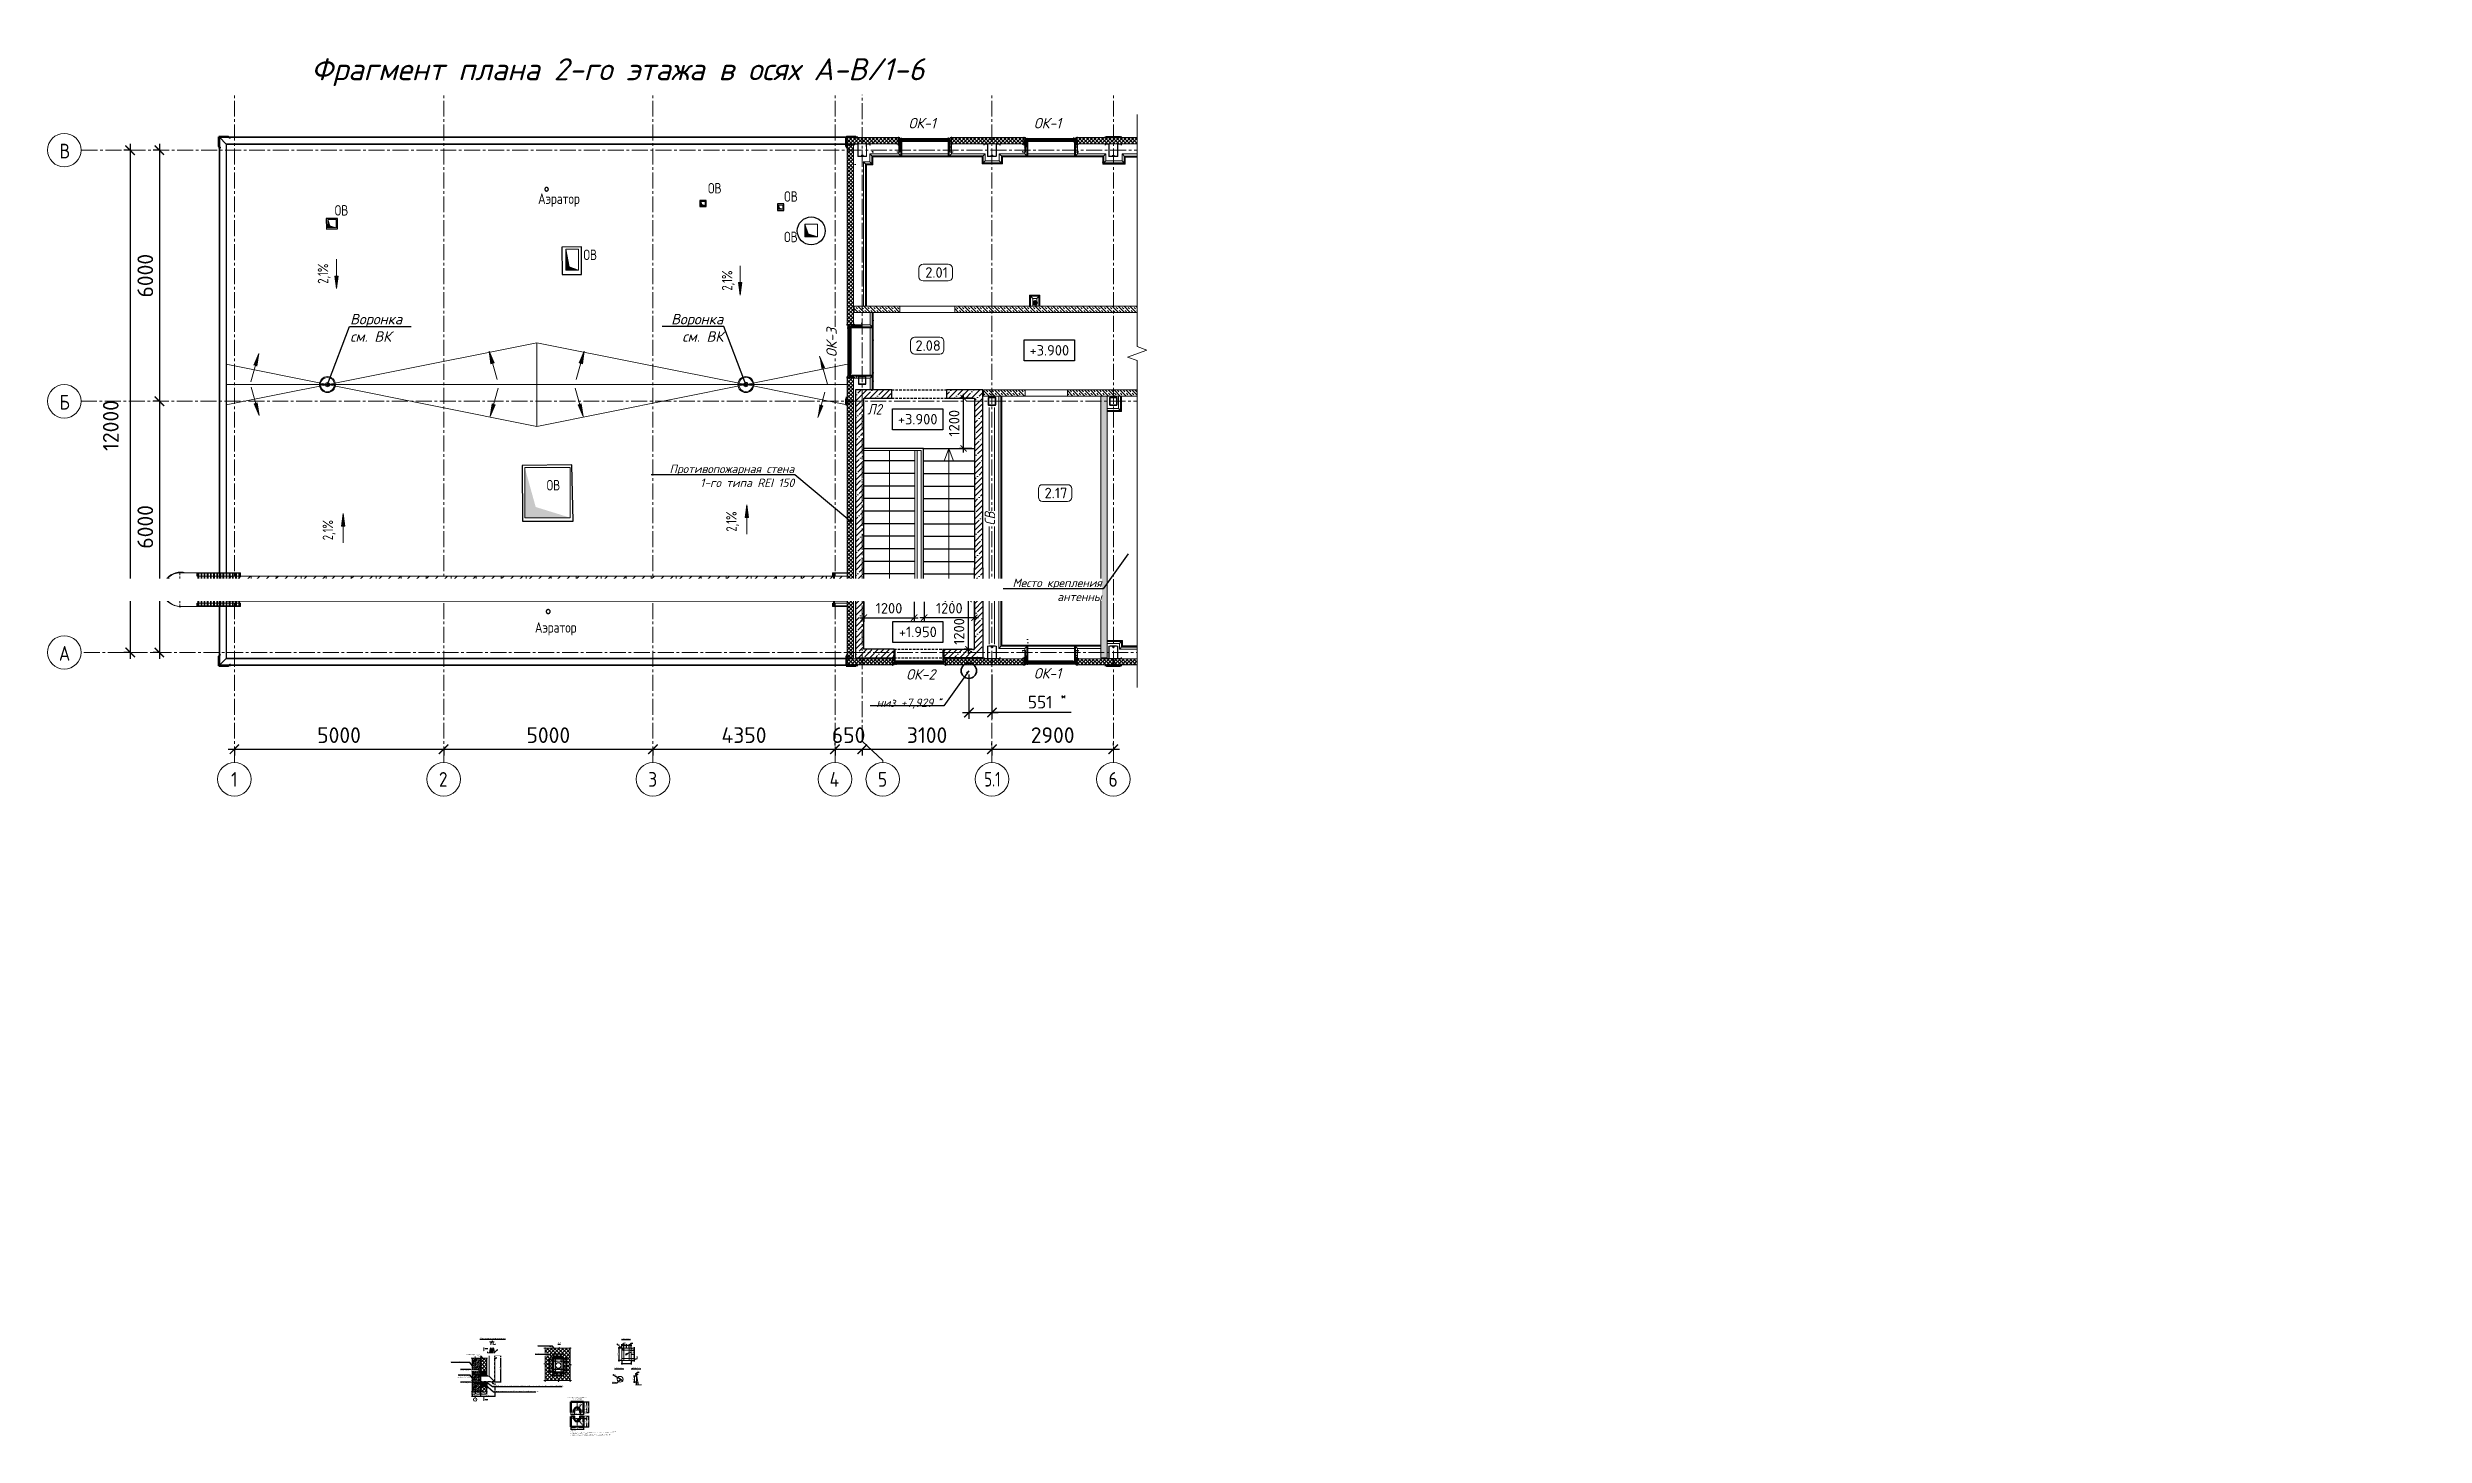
# Model space of a CAD drawing. Header units: millimetres. Extents: x -330955 to 144729, y -76510 to 25340.
# Drawn here: x 60553 to 117344, y -61773 to -28616 of the extents above; entities that cross this region are included whole.
import ezdxf
from ezdxf import colors
from ezdxf.entities.mleader import LeaderData, LeaderLine
from ezdxf.enums import TextEntityAlignment as Align
from ezdxf.math import Vec2, Vec3

# ---------------------------------------------------------------- set-up
doc = ezdxf.new("R2010")
doc.units = ezdxf.units.MM
doc.header["$LTSCALE"] = 20
doc.set_wipeout_variables(frame=1)
for name, pattern in [('_ШТР__3__1_5_', [4.5, 3, -1.5]), ('_ШТР__3__2__Невидимые', [5, 3, -2]), ('_ШТР__3__3__Скрыто', [6, 3, -3]), ('ADSK_Пунктирная_п1', [0.53, 0, -0.53]), ('CENTER', [20, 15, -1.7, 1.6, -1.7]), ('CENTER2', [28.575, 19.05, -3.175, 3.175, -3.175]), ('XKITLINE00', [0]), ('XKITLINE02', [4, 2, -2]), ('ГОСТ 2.303 5', [24, 20, -1.5, 1, -1.5]), ('невидимая', [0.375, 0.25, -0.125]), ('осевая', [2, 1.25, -0.25, 0.25, -0.25])]:
    doc.linetypes.add(name, pattern=pattern)
doc.layers.get('0').update_dxf_attribs({"lineweight": 0})
doc.layers.get('Defpoints').update_dxf_attribs({"color": 4})
doc.layers.add('0_сети', color=7, linetype='Continuous', lineweight=0, transparency=0.7)
for name, color, linetype, lineweight in [('_4-3_ маркировка на кладочных планах АР', 7, 'Continuous', 15), ('_метал', 210, 'Continuous', 20), ('_Осевая', 30, 'осевая', 9), ('_Размер', 92, 'Continuous', 15), ('_Штрих', 254, 'Continuous', 9), ('A-WALL', 5, 'Continuous', 13), ('A-WALL-PATT', 251, 'Continuous', 9), ('FP-XX-МАРКИ ПОМЕЩЕНИЙ', 250, 'Continuous', 25), ('Part', 5, 'Continuous', 0), ('S-METL', 14, 'Continuous', 18), ('S-WALL-PATT', 7, 'Continuous', 0), ('TN-ГЕРМЕТИК', 20, 'Continuous', 9), ('Воздуховоды', 7, 'Continuous', 18), ('Выноски', 7, 'Continuous', 15), ('Высотные отметки', 7, 'Continuous', 9), ('Кровля дорожка', 7, 'Continuous', 18), ('Лестница на кровлю', 7, 'Continuous', 18), ('Лестницы', 7, 'Continuous', 30), ('Линии1', 7, 'Continuous', 30), ('Марки помещений', 7, 'Continuous', 20), ('Невидимые линии', 7, 'невидимая', 9), ('Обобщенные модели', 7, 'Continuous', 18), ('Оси', 7, 'CENTER2', 9), ('Оси_марки', 7, 'Continuous', 9), ('Основной', 7, 'Continuous', 30), ('Основные надписи', 7, 'Continuous', 30), ('Откосы', 250, 'Continuous', 18), ('Размеры', 7, 'Continuous', 9), ('Разрезы', 7, 'Continuous', 9), ('Средние', 142, 'Continuous', 30), ('Стены', 7, 'Continuous', 18), ('Стены ГКЛ (графика)', 7, 'Continuous', 25), ('Стены штриховка', 7, 'Continuous', 9), ('Типовые аннотации', 7, 'Continuous', 18), ('Уклоны в точках', 7, 'Continuous', 9), ('ФЭ парапет', 7, 'Continuous', 18), ('Элементы узлов', 7, 'Continuous', 18)]:
    doc.layers.add(name, color=color, linetype=linetype, lineweight=lineweight)
for name, color, linetype in [('A-ROOF', 5, 'Continuous'), ('ANNO-TEXT', 251, 'Continuous'), ('HAUPTPROFIL', 7, 'Continuous'), ('PDF _Текст', 7, 'Continuous'), ('S-WALL', 7, 'Continuous')]:
    doc.layers.add(name, color=color, linetype=linetype)
for name, color, linetype, lineweight, true_color in [('Внутренние кромки', 7, 'Continuous', 9, 0x004000), ('Крыши', 7, 'Continuous', 9, 0x004000), ('Линии', 7, 'Continuous', 9, 0x00a600), ('Ограждение', 7, 'Continuous', 9, 0x408080), ('Окна', 7, 'Continuous', 13, 0x0080c0), ('Поручни', 7, 'Continuous', 9, 0x408080), ('Сантехнические приборы', 7, 'Continuous', 18, 0x0080c0)]:
    doc.layers.add(name, color=color, linetype=linetype, lineweight=lineweight, true_color=true_color)
doc.styles.add('GOST Common', font='gost-common.ttf', dxfattribs={"width": 0.9, "height": 350})
doc.styles.add('GOST Common_1', font='gost-common.ttf', dxfattribs={"width": 0.8, "height": 350})
doc.styles.add('GOST Common_2', font='gost-common.ttf', dxfattribs={"width": 0.9, "height": 250})
doc.styles.add('ISOCPEUR', font='isocpeur.ttf', dxfattribs={"width": 0.8, "height": 2.5})
doc.styles.add('PDF ISOCPEUR', font='isocpeur.ttf')
doc.styles.add('PDF ISOCPEUR Italic', font='isocpeui.ttf')
doc.styles.add('ГОСТ 2.304', font='gost-common.ttf')
doc.dimstyles.new('СПДС', dxfattribs={"dimscale": 100, "dimtxt": 2.5, "dimasz": 2.5, "dimexe": 2, "dimexo": 0.625, "dimgap": 1, "dimtad": 1, "dimdec": 0, "dimtxsty": 'ГОСТ 2.304', "dimblk": 'OBLIQUE', "dimcen": 2.5, "dimdle": 2, "dimadec": 0, "dimazin": 2, "dimtfac": 0.75, "dimtdec": 0, "dimtmove": 1, "dimatfit": 3, "dimfxl": 1, "dimtfill": 1, "dimtolj": 1, "dimarcsym": 1})
doc.dimstyles.new('СПДС размеры', dxfattribs={"dimscale": 100, "dimtxt": 2.5, "dimasz": 1.5, "dimexe": 1, "dimexo": 0.625, "dimgap": 1, "dimtad": 1, "dimdec": 0, "dimtxsty": 'PDF ISOCPEUR', "dimblk": 'ARCHTICK', "dimcen": 2.5, "dimdle": 1, "dimadec": 0, "dimazin": 2, "dimtfac": 0.75, "dimtdec": 0, "dimtmove": 1, "dimatfit": 3, "dimfxl": 1, "dimtfill": 1, "dimtolj": 1, "dimarcsym": 1})
pattern_1 = [(315, (-25276.98, -42743.96), (70.71068, 70.71068), []), (315, (-25206.28, -42743.96), (70.71068, 70.71068), [50, -50])]
pattern_2 = [(45, (-17085, -9191.363), (-13.258252, 13.258252), []), (135, (-17085, -9191.363), (-13.258252, -13.258252), [])]
pattern_3 = [(0, (12, 6), (3, 300), [3, -300]), (10, (108, 12), (-49.14, 295.96), [3, -300]), (20, (54, 78), (-99.79, 282.93), [3, -300]), (30, (120, 126), (-147.4, 261.3), [3, -300]), (40, (42, 144), (-190.54, 231.74), [3, -300]), (50, (66, 216), (-227.88, 195.13), [3, -300]), (60, (24, 270), (-258.3, 152.6), [3, -300]), (70, (120, 264), (-280.88, 105.43), [3, -300]), (80, (192, 276), (-294.92, 55.05), [3, -300]), (90, (228, 204), (-300, 3), [3, -300]), (100, (288, 198), (-295.96, -49.14), [3, -300]), (110, (288, 90), (-282.93, -99.8), [3, -300]), (120, (234, 54), (-261.3, -147.4), [3, -300]), (130, (150, 72), (-231.74, -190.54), [3, -300]), (140, (204, 126), (-195.13, -227.88), [3, -300]), (150, (150, 180), (-152.6, -258.3), [3, -300]), (160, (276, 12), (-105.43, -280.88), [3, -300])]
pattern_4 = [(322.921523, (75608.3889, -50468.6885), (1.61235223, -0.20021405), [0.93804147, -1.87608293]), (82.921523, (75608.3889, -50468.6885), (-0.63278566, 1.496445015), [0.93804147, -1.87608293]), (22.921523, (75608.3889, -50468.6885), (0.97956657, 1.296230964), [-1.87608293, 0.93804147])]

msp = doc.modelspace()

# ---------------------------------------------------------------- texts
at = {"color": 7, "char_height": 250, "width": 1266.66625, "attachment_point": 1, "rotation": 360, "style": 'ISOCPEUR'}
for s, insert in [('Аэратор', (72273.5208, -32102.0318)), ('ОВ', (76332.836, -31852.5089)), ('ОВ', (78153.5115, -32048.6237)), ('ОВ', (67413.8319, -32380.3015)), ('ОВ', (73356.5929, -33442.1631)), ('ОВ', (78150.7095, -33015.5799)), ('ОВ', (72477.2001, -38946.4841)), ('Аэратор', (72198.0775, -42343.3959))]:
    msp.add_mtext(s, dxfattribs=dict(at, insert=insert))
at = {"layer": 'ANNO-TEXT', "color": 7, "lineweight": 0, "insert": (112565.7064, -42603.34), "char_height": 350, "width": 1970.868343, "attachment_point": 1, "line_spacing_factor": 1.022761, "style": 'PDF ISOCPEUR Italic'}
msp.add_mtext('1(16)', dxfattribs=at)
at = {"layer": 'PDF _Текст', "style": 'PDF ISOCPEUR Italic'}
for s, insert, char_height, width, attachment_point in [('Фрагмент плана 2-го этажа в осях А-В/1-6', (66849.6389, -29539.3577), 525, 19129.528018, 7), ('{\\LУзел крепления антенны}', (71189.2806, -59453.6745), 35, 595.386756, 5)]:
    msp.add_mtext(s, dxfattribs=dict(at, insert=insert, char_height=char_height, width=width, attachment_point=attachment_point))
at = {"layer": 'Марки помещений', "lineweight": 9, "insert": (95166.5172, -30971.0549), "char_height": 250, "width": 223.670812, "attachment_point": 1, "style": 'GOST Common_1'}
msp.add_mtext('СВ', dxfattribs=at)
at = {"layer": 'Оси_марки', "attachment_point": 1, "style": 'GOST Common'}
for s, insert, char_height, width in [('\\fGOST Common|b0|i0|c204|p34|;\\W.9;В', (60840.1094, -30914.165), 350, 310.253062), ('\\fGOST Common|b0|i0|c204|p34|;\\W.9;Б', (60840.1094, -36914.165), 350, 310.253062), ('А1', (101324.3694, -37156.3337), 250, 274.177125), ('А2', (101362.0448, -41402.2094), 250, 274.177125), ('\\fGOST Common|b0|i0|c204|p34|;\\W.9;А', (60825.2594, -42914.165), 350, 346.329), ('\\fGOST Common|b0|i0|c204|p34|;\\W.9;7', (91904.147, -45414.363), 350, 274.177125), ('\\fGOST Common|b0|i0|c204|p34|;\\W.9;8', (97904.147, -45414.363), 350, 274.177125), ('\\fGOST Common|b0|i0|c204|p34|;\\W.9;9', (103904.147, -45414.363), 350, 274.177125), ('10', (109826.747, -45414.363), 350, 461.772), ('\\fGOST Common|b0|i0|c204|p34|;\\W.9;1', (64939.697, -45924.601), 350, 187.594875), ('\\fGOST Common|b0|i0|c204|p34|;\\W.9;2', (69904.147, -45924.601), 350, 274.177125), ('\\fGOST Common|b0|i0|c204|p34|;\\W.9;3', (74906.847, -45924.601), 350, 266.961937), ('\\fGOST Common|b0|i0|c204|p34|;\\W.9;4', (79239.297, -45924.601), 350, 310.253062), ('\\fGOST Common|b0|i0|c204|p34|;\\W.9;5', (80394.574, -45924.601), 350, 274.177125), ('5.1', (82935.147, -45919.601), 350, 274.177125), ('\\fGOST Common|b0|i0|c204|p34|;\\W.9;6', (85904.147, -45924.601), 350, 274.177125)]:
    msp.add_mtext(s, dxfattribs=dict(at, insert=insert, char_height=char_height, width=width))
at = {"layer": 'Размеры', "color": 7, "lineweight": 20, "char_height": 250, "attachment_point": 1, "rotation": 90, "line_spacing_factor": 1.022761, "style": 'GOST Common_2'}
for insert, width in [((67009.6573, -34258.0716), 7627.624625), ((76665.9082, -34422.4111), 7627.624625), ((76767.1737, -40179.1225), 1004.481818), ((67126.4415, -40384.3856), 1004.481818)]:
    msp.add_mtext('2,1%', dxfattribs=dict(at, insert=insert, width=width))

# ---------------------------------------------------------------- blocks, each defined once
blk = doc.blocks.new('Ось сетки - Круг_Ø8 мм-6577-_О__L1_0_000_')
at = {"layer": 'Оси_марки', "lineweight": 20}
for start, end in [(360, 180), (180, 360)]:
    blk.add_arc((0, 0), 4, start, end, dxfattribs=at)
blk = doc.blocks.new('_ARCHTICK')
at = {"color": 0, "linetype": 'ByBlock', "const_width": 0.15}
blk.add_lwpolyline([(-0.5, -0.5), (0.5, 0.5)], dxfattribs=at)
blk = doc.blocks.new('*D287')
at = {"layer": 'Defpoints', "color": 0, "ltscale": 75, "transparency": 16777216}
for p in [(62627, -31067), (62527, -43067), (62627, -43067)]:
    blk.add_point(p, dxfattribs=at)
at = {"layer": 'Размеры', "color": 0, "lineweight": -2, "ltscale": 75, "transparency": 16777216}
for p, q in [((62533, -31067), (62377, -31067)), ((62527, -30917), (62527, -43217)), ((62533, -43067), (62377, -43067))]:
    blk.add_line(p, q, dxfattribs=at)
at = {"layer": 'Размеры', "color": 0, "lineweight": -2, "ltscale": 75, "transparency": 16777216, "xscale": 225, "yscale": 225, "zscale": 225}
for p, rotation in [((62527, -31067), 90), ((62527, -43067), 270)]:
    blk.add_blockref('_ARCHTICK', p, dxfattribs=dict(at, rotation=rotation))
at = {"layer": 'Размеры', "color": 0, "ltscale": 75, "transparency": 16777216, "insert": (61877, -38253), "char_height": 375, "width": 218.95, "attachment_point": 1, "rotation": 90, "line_spacing_factor": 1.022761, "style": 'PDF ISOCPEUR', "bg_fill": 3, "box_fill_scale": 1.1, "bg_fill_color": 256, "bg_fill_true_color": 13158600, "bg_fill_transparency": 0}
blk.add_mtext('\\A1;12000', dxfattribs=at)
blk = doc.blocks.new('*D288')
at = {"layer": 'Defpoints', "color": 0, "ltscale": 75, "transparency": 16777216}
for p in [(63327, -31067), (63227, -37067), (63327, -37067)]:
    blk.add_point(p, dxfattribs=at)
at = {"layer": 'Размеры', "color": 0, "lineweight": -2, "ltscale": 75, "transparency": 16777216}
for p, q in [((63233, -31067), (63077, -31067)), ((63227, -30917), (63227, -37217)), ((63233, -37067), (63077, -37067))]:
    blk.add_line(p, q, dxfattribs=at)
at = {"layer": 'Размеры', "color": 0, "lineweight": -2, "ltscale": 75, "transparency": 16777216, "xscale": 225, "yscale": 225, "zscale": 225}
for p, rotation in [((63227, -31067), 90), ((63227, -37067), 270)]:
    blk.add_blockref('_ARCHTICK', p, dxfattribs=dict(at, rotation=rotation))
at = {"layer": 'Размеры', "color": 0, "ltscale": 75, "transparency": 16777216, "insert": (62889, -34067), "char_height": 375, "width": 186.23, "attachment_point": 5, "rotation": 90, "style": 'PDF ISOCPEUR', "bg_fill": 3, "box_fill_scale": 1.1, "bg_fill_color": 256, "bg_fill_true_color": 13158600, "bg_fill_transparency": 0}
blk.add_mtext('\\A1;6000', dxfattribs=at)
blk = doc.blocks.new('*D289')
at = {"layer": 'Defpoints', "color": 0, "ltscale": 75, "transparency": 16777216}
for p in [(63327, -37067), (63227, -43067), (63327, -43067)]:
    blk.add_point(p, dxfattribs=at)
at = {"layer": 'Размеры', "color": 0, "lineweight": -2, "ltscale": 75, "transparency": 16777216}
for p, q in [((63233, -37067), (63077, -37067)), ((63227, -36917), (63227, -43217)), ((63233, -43067), (63077, -43067))]:
    blk.add_line(p, q, dxfattribs=at)
at = {"layer": 'Размеры', "color": 0, "lineweight": -2, "ltscale": 75, "transparency": 16777216, "xscale": 225, "yscale": 225, "zscale": 225}
for p, rotation in [((63227, -37067), 90), ((63227, -43067), 270)]:
    blk.add_blockref('_ARCHTICK', p, dxfattribs=dict(at, rotation=rotation))
at = {"layer": 'Размеры', "color": 0, "ltscale": 75, "transparency": 16777216, "insert": (62889, -40067), "char_height": 375, "width": 186.23, "attachment_point": 5, "rotation": 90, "style": 'PDF ISOCPEUR', "bg_fill": 3, "box_fill_scale": 1.1, "bg_fill_color": 256, "bg_fill_true_color": 13158600, "bg_fill_transparency": 0}
blk.add_mtext('\\A1;6000', dxfattribs=at)
blk = doc.blocks.new('*D291')
at = {"layer": 'Defpoints', "color": 0, "ltscale": 75, "transparency": 16777216}
for p in [(65018, -45280), (70018, -45280), (70018, -45380)]:
    blk.add_point(p, dxfattribs=at)
at = {"layer": 'Размеры', "color": 0, "lineweight": -2, "ltscale": 75, "transparency": 16777216}
for p, q in [((64868, -45380), (70168, -45380)), ((65018, -45374), (65018, -45530)), ((70018, -45374), (70018, -45530))]:
    blk.add_line(p, q, dxfattribs=at)
at = {"layer": 'Размеры', "color": 0, "lineweight": -2, "ltscale": 75, "transparency": 16777216, "xscale": 225, "yscale": 225, "zscale": 225, "rotation": 180}
blk.add_blockref('_ARCHTICK', (65018, -45380), dxfattribs=at)
at = {"layer": 'Размеры', "color": 0, "lineweight": -2, "ltscale": 75, "transparency": 16777216, "xscale": 225, "yscale": 225, "zscale": 225}
blk.add_blockref('_ARCHTICK', (70018, -45380), dxfattribs=at)
at = {"layer": 'Размеры', "color": 0, "ltscale": 75, "transparency": 16777216, "insert": (67518, -45043), "char_height": 375, "width": 372.46, "attachment_point": 5, "style": 'PDF ISOCPEUR', "bg_fill": 3, "box_fill_scale": 1.1, "bg_fill_color": 256, "bg_fill_true_color": 13158600, "bg_fill_transparency": 0}
blk.add_mtext('\\A1;5000', dxfattribs=at)
blk = doc.blocks.new('*D292')
at = {"layer": 'Defpoints', "color": 0, "ltscale": 75, "transparency": 16777216}
for p in [(70018, -45280), (75018, -45280), (75018, -45380)]:
    blk.add_point(p, dxfattribs=at)
at = {"layer": 'Размеры', "color": 0, "lineweight": -2, "ltscale": 75, "transparency": 16777216}
for p, q in [((69868, -45380), (75168, -45380)), ((70018, -45374), (70018, -45530)), ((75018, -45374), (75018, -45530))]:
    blk.add_line(p, q, dxfattribs=at)
at = {"layer": 'Размеры', "color": 0, "lineweight": -2, "ltscale": 75, "transparency": 16777216, "xscale": 225, "yscale": 225, "zscale": 225, "rotation": 180}
blk.add_blockref('_ARCHTICK', (70018, -45380), dxfattribs=at)
at = {"layer": 'Размеры', "color": 0, "lineweight": -2, "ltscale": 75, "transparency": 16777216, "xscale": 225, "yscale": 225, "zscale": 225}
blk.add_blockref('_ARCHTICK', (75018, -45380), dxfattribs=at)
at = {"layer": 'Размеры', "color": 0, "ltscale": 75, "transparency": 16777216, "insert": (72518, -45043), "char_height": 375, "width": 372.46, "attachment_point": 5, "style": 'PDF ISOCPEUR', "bg_fill": 3, "box_fill_scale": 1.1, "bg_fill_color": 256, "bg_fill_true_color": 13158600, "bg_fill_transparency": 0}
blk.add_mtext('\\A1;5000', dxfattribs=at)
blk = doc.blocks.new('*D293')
at = {"layer": 'Defpoints', "color": 0, "ltscale": 75, "transparency": 16777216}
for p in [(75018, -45280), (79368, -45280), (79368, -45380)]:
    blk.add_point(p, dxfattribs=at)
at = {"layer": 'Размеры', "color": 0, "lineweight": -2, "ltscale": 75, "transparency": 16777216}
for p, q in [((74868, -45380), (79518, -45380)), ((75018, -45374), (75018, -45530)), ((79368, -45374), (79368, -45530))]:
    blk.add_line(p, q, dxfattribs=at)
at = {"layer": 'Размеры', "color": 0, "lineweight": -2, "ltscale": 75, "transparency": 16777216, "xscale": 225, "yscale": 225, "zscale": 225, "rotation": 180}
blk.add_blockref('_ARCHTICK', (75018, -45380), dxfattribs=at)
at = {"layer": 'Размеры', "color": 0, "lineweight": -2, "ltscale": 75, "transparency": 16777216, "xscale": 225, "yscale": 225, "zscale": 225}
blk.add_blockref('_ARCHTICK', (79368, -45380), dxfattribs=at)
at = {"layer": 'Размеры', "color": 0, "ltscale": 75, "transparency": 16777216, "insert": (77193, -45043), "char_height": 375, "width": 385.05, "attachment_point": 5, "style": 'PDF ISOCPEUR', "bg_fill": 3, "box_fill_scale": 1.1, "bg_fill_color": 256, "bg_fill_true_color": 13158600, "bg_fill_transparency": 0}
blk.add_mtext('\\A1;4350', dxfattribs=at)
blk = doc.blocks.new('*D294')
at = {"layer": 'Размеры', "color": 0, "lineweight": -2, "ltscale": 75, "transparency": 16777216}
for p, q in [((79218, -45380), (80168, -45380)), ((79368, -45287), (79368, -45230)), ((80018, -45374), (80018, -45530))]:
    blk.add_line(p, q, dxfattribs=at)
at = {"layer": 'Размеры', "color": 0, "ltscale": 75, "transparency": 16777216, "insert": (79693, -45043), "char_height": 375, "width": 279.35, "attachment_point": 5, "style": 'PDF ISOCPEUR', "bg_fill": 3, "box_fill_scale": 1.1, "bg_fill_color": 256, "bg_fill_true_color": 13158600, "bg_fill_transparency": 0}
blk.add_mtext('\\A1;650', dxfattribs=at)
at = {"layer": 'Defpoints', "color": 0, "ltscale": 75, "transparency": 16777216}
for p in [(79368, -45380), (80018, -45280), (80018, -45380)]:
    blk.add_point(p, dxfattribs=at)
at = {"layer": 'Размеры', "color": 0, "lineweight": -2, "ltscale": 75, "transparency": 16777216, "xscale": 225, "yscale": 225, "zscale": 225, "rotation": 180}
blk.add_blockref('_ARCHTICK', (79368, -45380), dxfattribs=at)
at = {"layer": 'Размеры', "color": 0, "lineweight": -2, "ltscale": 75, "transparency": 16777216, "xscale": 225, "yscale": 225, "zscale": 225}
blk.add_blockref('_ARCHTICK', (80018, -45380), dxfattribs=at)
blk = doc.blocks.new('*D295')
at = {"layer": 'Defpoints', "color": 0, "ltscale": 75, "transparency": 16777216}
for p in [(80018, -45280), (83118, -45380), (83118, -45380)]:
    blk.add_point(p, dxfattribs=at)
at = {"layer": 'Размеры', "color": 0, "lineweight": -2, "ltscale": 75, "transparency": 16777216}
for p, q in [((79868, -45380), (83268, -45380)), ((80018, -45374), (80018, -45530)), ((83118, -45287), (83118, -45230))]:
    blk.add_line(p, q, dxfattribs=at)
at = {"layer": 'Размеры', "color": 0, "lineweight": -2, "ltscale": 75, "transparency": 16777216, "xscale": 225, "yscale": 225, "zscale": 225, "rotation": 180}
blk.add_blockref('_ARCHTICK', (80018, -45380), dxfattribs=at)
at = {"layer": 'Размеры', "color": 0, "lineweight": -2, "ltscale": 75, "transparency": 16777216, "xscale": 225, "yscale": 225, "zscale": 225}
blk.add_blockref('_ARCHTICK', (83118, -45380), dxfattribs=at)
at = {"layer": 'Размеры', "color": 0, "ltscale": 75, "transparency": 16777216, "insert": (81568, -45043), "char_height": 375, "width": 372.46, "attachment_point": 5, "style": 'PDF ISOCPEUR', "bg_fill": 3, "box_fill_scale": 1.1, "bg_fill_color": 256, "bg_fill_true_color": 13158600, "bg_fill_transparency": 0}
blk.add_mtext('\\A1;3100', dxfattribs=at)
blk = doc.blocks.new('_Oblique')
at = {"color": 0, "linetype": 'ByBlock', "lineweight": -2}
blk.add_line((-0.5, -0.5), (0.5, 0.5), dxfattribs=at)
blk = doc.blocks.new('*D297')
at = {"layer": 'Defpoints', "color": 0, "ltscale": 75, "transparency": 16777216}
for p in [(92018, -44379), (98018, -44379), (98018, -44479)]:
    blk.add_point(p, dxfattribs=at)
at = {"layer": 'Размеры', "color": 0, "lineweight": -2, "ltscale": 75, "transparency": 16777216}
for p, q in [((91868, -44479), (98168, -44479)), ((92018, -44426), (92018, -44629)), ((98018, -44426), (98018, -44629))]:
    blk.add_line(p, q, dxfattribs=at)
at = {"layer": 'Размеры', "color": 0, "lineweight": -2, "ltscale": 75, "transparency": 16777216, "xscale": 187.5, "yscale": 187.5, "zscale": 187.5, "rotation": 180}
blk.add_blockref('_Oblique', (92018, -44479), dxfattribs=at)
at = {"layer": 'Размеры', "color": 0, "lineweight": -2, "ltscale": 75, "transparency": 16777216, "xscale": 187.5, "yscale": 187.5, "zscale": 187.5}
blk.add_blockref('_Oblique', (98018, -44479), dxfattribs=at)
at = {"layer": 'Размеры', "color": 0, "ltscale": 75, "transparency": 16777216, "insert": (95018, -44310), "char_height": 187.5, "width": 186.23, "attachment_point": 5, "style": 'ГОСТ 2.304', "bg_fill": 3, "box_fill_scale": 1.1, "bg_fill_color": 256, "bg_fill_true_color": 13158600, "bg_fill_transparency": 0}
blk.add_mtext('\\A1;6000', dxfattribs=at)
blk = doc.blocks.new('*D298')
at = {"layer": 'Defpoints', "color": 0, "ltscale": 75, "transparency": 16777216}
for p in [(98018, -44379), (104018, -44379), (104018, -44479)]:
    blk.add_point(p, dxfattribs=at)
at = {"layer": 'Размеры', "color": 0, "lineweight": -2, "ltscale": 75, "transparency": 16777216}
for p, q in [((97868, -44479), (104168, -44479)), ((98018, -44426), (98018, -44629)), ((104018, -44426), (104018, -44629))]:
    blk.add_line(p, q, dxfattribs=at)
at = {"layer": 'Размеры', "color": 0, "lineweight": -2, "ltscale": 75, "transparency": 16777216, "xscale": 187.5, "yscale": 187.5, "zscale": 187.5, "rotation": 180}
blk.add_blockref('_Oblique', (98018, -44479), dxfattribs=at)
at = {"layer": 'Размеры', "color": 0, "lineweight": -2, "ltscale": 75, "transparency": 16777216, "xscale": 187.5, "yscale": 187.5, "zscale": 187.5}
blk.add_blockref('_Oblique', (104018, -44479), dxfattribs=at)
at = {"layer": 'Размеры', "color": 0, "ltscale": 75, "transparency": 16777216, "insert": (101018, -44310), "char_height": 187.5, "width": 186.23, "attachment_point": 5, "style": 'ГОСТ 2.304', "bg_fill": 3, "box_fill_scale": 1.1, "bg_fill_color": 256, "bg_fill_true_color": 13158600, "bg_fill_transparency": 0}
blk.add_mtext('\\A1;6000', dxfattribs=at)
blk = doc.blocks.new('*D299')
at = {"layer": 'Defpoints', "color": 0, "ltscale": 75, "transparency": 16777216}
for p in [(104018, -44379), (110018, -44379), (110018, -44479)]:
    blk.add_point(p, dxfattribs=at)
at = {"layer": 'Размеры', "color": 0, "lineweight": -2, "ltscale": 75, "transparency": 16777216}
for p, q in [((103868, -44479), (110168, -44479)), ((104018, -44426), (104018, -44629)), ((110018, -44426), (110018, -44629))]:
    blk.add_line(p, q, dxfattribs=at)
at = {"layer": 'Размеры', "color": 0, "lineweight": -2, "ltscale": 75, "transparency": 16777216, "xscale": 187.5, "yscale": 187.5, "zscale": 187.5, "rotation": 180}
blk.add_blockref('_Oblique', (104018, -44479), dxfattribs=at)
at = {"layer": 'Размеры', "color": 0, "lineweight": -2, "ltscale": 75, "transparency": 16777216, "xscale": 187.5, "yscale": 187.5, "zscale": 187.5}
blk.add_blockref('_Oblique', (110018, -44479), dxfattribs=at)
at = {"layer": 'Размеры', "color": 0, "ltscale": 75, "transparency": 16777216, "insert": (107018, -44310), "char_height": 187.5, "width": 186.23, "attachment_point": 5, "style": 'ГОСТ 2.304', "bg_fill": 3, "box_fill_scale": 1.1, "bg_fill_color": 256, "bg_fill_true_color": 13158600, "bg_fill_transparency": 0}
blk.add_mtext('\\A1;6000', dxfattribs=at)
blk = doc.blocks.new('*D300')
at = {"layer": 'Defpoints', "color": 0, "ltscale": 75, "transparency": 16777216}
for p in [(83118, -45280), (86018, -45380), (86018, -45380)]:
    blk.add_point(p, dxfattribs=at)
at = {"layer": 'Размеры', "color": 0, "lineweight": -2, "ltscale": 75, "transparency": 16777216}
for p, q in [((82968, -45380), (86168, -45380)), ((83118, -45374), (83118, -45530)), ((86018, -45287), (86018, -45230))]:
    blk.add_line(p, q, dxfattribs=at)
at = {"layer": 'Размеры', "color": 0, "lineweight": -2, "ltscale": 75, "transparency": 16777216, "xscale": 225, "yscale": 225, "zscale": 225, "rotation": 180}
blk.add_blockref('_ARCHTICK', (83118, -45380), dxfattribs=at)
at = {"layer": 'Размеры', "color": 0, "lineweight": -2, "ltscale": 75, "transparency": 16777216, "xscale": 225, "yscale": 225, "zscale": 225}
blk.add_blockref('_ARCHTICK', (86018, -45380), dxfattribs=at)
at = {"layer": 'Размеры', "color": 0, "ltscale": 75, "transparency": 16777216, "insert": (84568, -45043), "char_height": 375, "width": 372.46, "attachment_point": 5, "style": 'PDF ISOCPEUR', "bg_fill": 3, "box_fill_scale": 1.1, "bg_fill_color": 256, "bg_fill_true_color": 13158600, "bg_fill_transparency": 0}
blk.add_mtext('\\A1;2900', dxfattribs=at)
blk = doc.blocks.new('*U237')
for points in [[(-80, -90), (80, -90, 0.414214), (90, -80), (90, 80, 0.414214), (80, 90), (-80, 90, 0.414214), (-90, 80), (-90, -80, 0.414214)], [(-80, -85), (80, -85, 0.414214), (85, -80), (85, 80, 0.414214), (80, 85), (-80, 85, 0.414214), (-85, 80), (-85, -80, 0.414214)]]:
    blk.add_lwpolyline(points, format="xyb", close=True)
blk = doc.blocks.new('Колонна К2')
at = {"layer": 'Part', "linetype": 'XKITLINE00', "lineweight": 0}
for p, q in [((-105, 146), (-105, 147)), ((-105, -141), (-105, 146)), ((-102, 147), (-102, 146)), ((-102, -141), (-102, 146)), ((-102, -143), (-102, 144)), ((-102, 144), (-102, 144)), ((-100, -144), (-100, 144)), ((-100, 144), (-100, 144)), ((-99, 152), (-98, 152)), ((-98, 150), (-99, 150)), ((-98, 152), (-18, 152)), ((-98, 150), (-18, 150)), ((-97, 150), (-96, 150)), ((-96, 148), (-97, 147)), ((-96, 150), (-23, 150)), ((-96, 148), (-23, 148)), ((-23, 150), (-22, 150)), ((-22, 147), (-23, 148)), ((-19, 120), (-19, 144)), ((-19, 144), (-19, 144)), ((-19, 120), (-16, 120)), ((-18, 152), (-17, 152)), ((-17, 150), (-18, 150)), ((-17, 144), (-16, 144)), ((-16, 120), (-16, 144)), ((-14, 146), (-14, 147)), ((-14, 122), (-14, 146)), ((-11, 122), (-14, 122)), ((-11, 147), (-11, 146)), ((-11, 146), (-11, 122)), ((11, 146), (11, 147)), ((11, 122), (11, 146)), ((14, 122), (11, 122)), ((14, 147), (14, 146)), ((14, 146), (14, 122)), ((16, 120), (16, 144)), ((16, 144), (17, 144)), ((19, 120), (16, 120)), ((17, 152), (18, 152)), ((18, 150), (17, 150)), ((18, 152), (98, 152)), ((18, 150), (98, 150)), ((19, 120), (19, 144)), ((19, 144), (19, 144)), ((22, 150), (23, 150)), ((23, 148), (22, 147)), ((23, 150), (96, 150)), ((23, 148), (96, 148)), ((96, 150), (97, 150)), ((97, 147), (96, 148)), ((98, 152), (99, 152)), ((99, 150), (98, 150)), ((100, -144), (100, 144)), ((100, 144), (100, 144)), ((102, 146), (102, 147)), ((102, -141), (102, 146)), ((102, -143), (102, 144)), ((102, 144), (102, 144)), ((105, 147), (105, 146)), ((105, -141), (105, 146)), ((-194, -144), (-194, -120)), ((-194, -120), (-192, -120)), ((-194, -144), (-194, -144)), ((-192, -120), (-192, -143)), ((-192, -143), (-191, -144)), ((-188, -118), (-186, -118)), ((-188, -141), (-188, -118)), ((-188, -142), (-188, -141)), ((-188, -147), (-187, -148)), ((-188, -150), (-106, -150)), ((-188, -150), (-188, -150)), ((-187, -148), (-107, -148)), ((-186, -118), (-186, -141)), ((-186, -141), (-186, -142)), ((-183, -145), (-182, -145)), ((-182, -148), (-183, -147)), ((-182, -145), (-109, -145)), ((-182, -148), (-109, -148)), ((-109, -145), (-108, -145)), ((-108, -147), (-109, -148)), ((-107, -148), (-106, -147)), ((-106, -150), (-106, -150)), ((-105, -142), (-105, -141)), ((-102, -141), (-103, -142)), ((-103, -144), (-102, -143)), ((-100, -144), (-100, -90)), ((-100, -90), (-98, -90)), ((-100, -144), (-100, -144)), ((-98, -90), (-97, -144)), ((-98, -143), (-97, -144)), ((-94, -147), (94, -147)), ((-94, -150), (94, -150)), ((98, -90), (97, -144)), ((98, -143), (97, -144)), ((100, -90), (98, -90)), ((100, -144), (100, -90)), ((100, -144), (100, -144)), ((100, -144), (100, -144)), ((103, -142), (102, -141)), ((102, -143), (103, -144)), ((105, -141), (105, -142)), ((106, -147), (107, -148)), ((106, -150), (188, -150)), ((106, -150), (106, -150)), ((107, -148), (187, -148)), ((108, -145), (109, -145)), ((109, -148), (108, -147)), ((109, -145), (182, -145)), ((109, -148), (182, -148)), ((182, -145), (183, -145)), ((183, -147), (182, -148)), ((188, -118), (186, -118)), ((186, -118), (186, -141)), ((186, -142), (186, -141)), ((187, -148), (188, -147)), ((188, -141), (188, -118)), ((188, -141), (188, -142)), ((188, -150), (188, -150)), ((191, -144), (192, -143)), ((192, -120), (192, -120)), ((192, -120), (192, -120)), ((192, -143), (192, -120)), ((192, -120), (194, -120)), ((194, -144), (194, -120)), ((194, -144), (194, -144))]:
    blk.add_line(p, q, dxfattribs=at)
at = {"layer": 'Part', "linetype": 'XKITLINE02', "lineweight": 0}
for p, q in [((-100, -140), (-100, 140)), ((100, -140), (100, 140))]:
    blk.add_line(p, q, dxfattribs=at)
at = {"layer": 'Part', "linetype": 'XKITLINE00', "lineweight": 0}
blk.add_lwpolyline([(-75, 152), (-75, 154), (75, 154), (75, 152), (-75, 152)], dxfattribs=at)
for centre, radius, start, end in [((-98, 146), 6.5, 98.1818, 171.8182), ((-96, 144), 6.51, 98.1818, 171.8182), ((-98, 146), 3.99, 98.1818, 171.8182), ((-96, 144), 4, 98.1818, 171.8182), ((-23, 144), 6.51, 8.1818, 81.8182), ((-23, 144), 4, 8.1818, 81.8182), ((-18, 146), 6.5, 8.1818, 81.8182), ((-18, 146), 3.99, 8.1818, 81.8182), ((18, 146), 6.5, 98.1818, 171.8182), ((18, 146), 3.99, 98.1818, 171.8182), ((23, 144), 6.51, 98.1818, 171.8182), ((23, 144), 4, 98.1818, 171.8182), ((96, 144), 6.51, 8.1818, 81.8182), ((96, 144), 4, 8.1818, 81.8182), ((98, 146), 6.5, 8.1818, 81.8182), ((98, 146), 3.99, 8.1818, 81.8182), ((-188, -144), 6.5, 188.1818, 261.8182), ((-188, -144), 3.99, 188.1818, 261.8182), ((-182, -141), 6.51, 188.1818, 261.8182), ((-182, -141), 4, 188.1818, 261.8182), ((-109, -141), 6.51, 278.1818, 351.8182), ((-109, -141), 4, 278.1818, 351.8182), ((-106, -144), 6.5, 278.1818, 351.8182), ((-106, -144), 3.99, 278.1818, 351.8182), ((-94, -144), 6.5, 188.1818, 261.8182), ((-94, -144), 3.99, 188.1818, 261.8182), ((94, -144), 6.5, 278.1818, 351.8182), ((94, -144), 3.99, 278.1818, 351.8182), ((106, -144), 6.5, 188.1818, 261.8182), ((109, -141), 6.51, 188.1818, 261.8182), ((106, -144), 3.99, 188.1818, 261.8182), ((109, -141), 4, 188.1818, 261.8182), ((182, -141), 6.51, 278.1818, 351.8182), ((182, -141), 4, 278.1818, 351.8182), ((188, -144), 6.5, 278.1818, 351.8182), ((188, -144), 3.99, 278.1818, 351.8182)]:
    blk.add_arc(centre, radius, start, end, dxfattribs=at)
blk = doc.blocks.new('*U254')
at = {"layer": 'S-WALL-PATT', "lineweight": 0, "true_color": 0x636466}
h = blk.add_hatch(dxfattribs=at)
h.set_pattern_fill('ANSI37', color=251, scale=20)
h.paths.add_polyline_path([(-150, 0), (0, 0), (0, 1155), (-150, 1155)])
at = {"color": 0}
blk.add_lwpolyline([(-150, 0), (0, 0), (0, 1155), (-150, 1155)], close=True, dxfattribs=at)
blk = doc.blocks.new('*U247')
at = {"layer": 'S-WALL-PATT', "lineweight": 0, "true_color": 0x636466}
h = blk.add_hatch(dxfattribs=at)
h.set_pattern_fill('ANSI37', color=251, scale=20)
h.paths.add_polyline_path([(-150, 0), (0, 0), (0, 890), (-150, 890)])
at = {"color": 0}
blk.add_lwpolyline([(-150, 0), (0, 0), (0, 890), (-150, 890)], close=True, dxfattribs=at)
blk = doc.blocks.new('*U243')
at = {"layer": 'S-WALL-PATT', "lineweight": 0, "true_color": 0x636466}
h = blk.add_hatch(dxfattribs=at)
h.set_pattern_fill('ANSI37', color=251, scale=20)
h.paths.add_polyline_path([(-150, 0), (0, 0), (0, 6350), (-150, 6350)])
at = {"color": 0}
blk.add_lwpolyline([(-150, 0), (0, 0), (0, 6350), (-150, 6350)], close=True, dxfattribs=at)
blk = doc.blocks.new('*U244')
at = {"layer": 'S-WALL-PATT', "lineweight": 0, "true_color": 0x636466}
h = blk.add_hatch(dxfattribs=at)
h.set_pattern_fill('ANSI37', color=251, scale=20)
h.paths.add_polyline_path([(-150, 0), (0, 0), (0, 5980), (-150, 5980)])
at = {"color": 0}
blk.add_lwpolyline([(-150, 0), (0, 0), (0, 5980), (-150, 5980)], close=True, dxfattribs=at)
blk = doc.blocks.new('*U249')
at = {"layer": 'S-WALL-PATT', "lineweight": 0, "true_color": 0x636466}
h = blk.add_hatch(dxfattribs=at)
h.set_pattern_fill('ANSI37', color=251, scale=20)
h.paths.add_polyline_path([(-150, 0), (0, 0), (0, 890), (-150, 890)])
at = {"color": 0}
blk.add_lwpolyline([(-150, 0), (0, 0), (0, 890), (-150, 890)], close=True, dxfattribs=at)
blk = doc.blocks.new('*U245')
at = {"layer": 'S-WALL-PATT', "lineweight": 0, "true_color": 0x636466}
h = blk.add_hatch(dxfattribs=at)
h.set_pattern_fill('ANSI37', color=251, scale=20)
h.paths.add_polyline_path([(-150, 0), (0, 0), (0, 4330), (-150, 4330)])
at = {"color": 0}
blk.add_lwpolyline([(-150, 0), (0, 0), (0, 4330), (-150, 4330)], close=True, dxfattribs=at)
blk = doc.blocks.new('*U251')
at = {"layer": 'S-WALL-PATT', "lineweight": 0, "true_color": 0x636466}
h = blk.add_hatch(dxfattribs=at)
h.set_pattern_fill('ANSI37', color=251, scale=20)
h.paths.add_polyline_path([(-150, 0), (0, 0), (0, 6122), (-150, 6122)])
at = {"color": 0}
blk.add_lwpolyline([(-150, 0), (0, 0), (0, 6122), (-150, 6122)], close=True, dxfattribs=at)
blk = doc.blocks.new('*U253')
at = {"layer": 'S-WALL-PATT', "lineweight": 0, "true_color": 0x636466}
h = blk.add_hatch(dxfattribs=at)
h.set_pattern_fill('ANSI37', color=251, scale=20)
h.paths.add_polyline_path([(-150, 0), (0, 0), (0, 6120), (-150, 6120)])
at = {"color": 0}
blk.add_lwpolyline([(-150, 0), (0, 0), (0, 6120), (-150, 6120)], close=True, dxfattribs=at)
blk = doc.blocks.new('СТ1')
at = {"layer": 'Part', "linetype": 'XKITLINE00', "lineweight": 0}
for p, q in [((0, 65), (0, 66)), ((0, -123), (0, 65)), ((0, 0), (2, 2)), ((2, 66), (2, 65)), ((2, -123), (2, 65)), ((5, 71), (6, 71)), ((6, 69), (5, 69)), ((6, 71), (62, 71)), ((6, 69), (62, 69)), ((62, 71), (63, 71)), ((63, 69), (62, 69)), ((66, 66), (67, 67)), ((66, 65), (66, 66)), ((66, 54), (66, 65)), ((68, 54), (66, 54)), ((68, 66), (68, 65)), ((68, 65), (68, 54)), ((0, -124), (0, -123)), ((2, -123), (2, -124)), ((5, -127), (6, -127)), ((6, -129), (5, -129)), ((6, -127), (62, -127)), ((6, -129), (62, -129)), ((62, -127), (63, -127)), ((63, -129), (62, -129)), ((66, -112), (68, -112)), ((66, -123), (66, -112)), ((66, -124), (66, -123)), ((68, -112), (68, -123)), ((68, -123), (68, -124))]:
    blk.add_line(p, q, dxfattribs=at)
for centre, radius, start, end in [((6, 65), 6, 98.1818, 171.8182), ((6, 65), 3.99, 98.1818, 171.8182), ((62, 65), 6, 8.1818, 81.8182), ((62, 65), 3.99, 8.1818, 81.8182), ((6, -123), 6, 188.1818, 261.8182), ((6, -123), 3.99, 188.1818, 261.8182), ((62, -123), 3.99, 278.1818, 351.8182), ((62, -123), 6, 278.1818, 351.8182)]:
    blk.add_arc(centre, radius, start, end, dxfattribs=at)
blk = doc.blocks.new('*U246')
at = {"layer": 'S-WALL-PATT', "lineweight": 0, "true_color": 0x636466}
h = blk.add_hatch(dxfattribs=at)
h.set_pattern_fill('ANSI37', color=251, scale=20)
h.paths.add_polyline_path([(-150, 0), (0, 0), (0, 590), (-150, 590)])
at = {"color": 0}
blk.add_lwpolyline([(-150, 0), (0, 0), (0, 590), (-150, 590)], close=True, dxfattribs=at)
blk = doc.blocks.new('*U248')
at = {"layer": 'S-WALL-PATT', "lineweight": 0, "true_color": 0x636466}
h = blk.add_hatch(dxfattribs=at)
h.set_pattern_fill('ANSI37', color=251, scale=20)
h.paths.add_polyline_path([(-150, 0), (0, 0), (0, 1800), (-150, 1800)])
at = {"color": 0}
blk.add_lwpolyline([(-150, 0), (0, 0), (0, 1800), (-150, 1800)], close=True, dxfattribs=at)
blk = doc.blocks.new('scr_swp_150')
at = {"color": 0, "lineweight": 0, "ltscale": 10}
for p, q in [((-6, 5), (-11, 5)), ((-11, 5), (-11, -5)), ((-6, 3), (-11, 3)), ((-5, 7), (-6, 7)), ((-6, 7), (-6, -7)), ((-6, -5), (-6, 5)), ((-4, 11), (-5, 4)), ((-5, -7), (-5, 7)), ((-3, 11), (-4, 11)), ((-4, 11), (-4, -11)), ((-3, -11), (-3, 11)), ((0, 10), (-3, 10)), ((-3, 10), (-3, -10)), ((0, -10), (0, 10)), ((1, 3), (0, 3)), ((1, 3), (1, 4)), ((1, 4), (2, 3)), ((2, -3), (1, 3)), ((3, 3), (2, 3)), ((2, 3), (3, -3)), ((3, 3), (2, 3)), ((3, 3), (4, 4)), ((4, -3), (3, 3)), ((4, 4), (4, 3)), ((5, 3), (4, 3)), ((4, 3), (5, -3)), ((5, 3), (4, 3)), ((5, 3), (6, 4)), ((6, -3), (5, 3)), ((6, 4), (7, 3)), ((8, 3), (7, 3)), ((7, 3), (7, -3)), ((8, 3), (7, 3)), ((8, 3), (8, 4)), ((8, 4), (9, 3)), ((9, -3), (8, 3)), ((10, 3), (9, 3)), ((9, 3), (10, -3)), ((10, 3), (9, 3)), ((10, 3), (10, 4)), ((10, 4), (11, 3)), ((11, -3), (10, 3)), ((12, 3), (11, 3)), ((11, 3), (12, -3)), ((12, 3), (11, 3)), ((12, 3), (13, 4)), ((13, -3), (12, 3)), ((13, 4), (13, 3)), ((15, 3), (13, 3)), ((13, 3), (14, -3)), ((15, 3), (13, 3)), ((15, 3), (15, 4)), ((15, 4), (16, 3)), ((15, -3), (15, 3)), ((100, 3), (16, 3)), ((16, 3), (16, -3)), ((17, 3), (16, 3)), ((100, 3), (100, 4)), ((100, 4), (101, 3)), ((100, -3), (100, 3)), ((101, 3), (101, -3)), ((102, 3), (101, 3)), ((102, 3), (102, 4)), ((102, 4), (103, 3)), ((103, -3), (102, 3)), ((103, 3), (104, -3)), ((104, 3), (103, 3)), ((104, 3), (104, 4)), ((104, 4), (105, 3)), ((105, -3), (104, 3)), ((105, 3), (106, -3)), ((106, 3), (105, 3)), ((106, 3), (107, 4)), ((107, -3), (106, 3)), ((107, 4), (107, 3)), ((107, 3), (108, -3)), ((109, 3), (107, 3)), ((109, 3), (109, 4)), ((109, 4), (110, 3)), ((109, -3), (109, 3)), ((110, 3), (110, -3)), ((111, 3), (110, 3)), ((111, 3), (111, 4)), ((111, 4), (112, 3)), ((112, -3), (111, 3)), ((112, 3), (113, -3)), ((113, 3), (112, 3)), ((113, 3), (114, 4)), ((114, -3), (113, 3)), ((114, 4), (114, 3)), ((114, 3), (115, -3)), ((115, 3), (114, 3)), ((115, 3), (116, 4)), ((116, -3), (115, 3)), ((116, 4), (116, 3)), ((116, 3), (117, -3)), ((118, 3), (116, 3)), ((118, 3), (118, 4)), ((118, 4), (119, 3)), ((118, -3), (118, 3)), ((119, 3), (120, -3)), ((120, 3), (119, 3)), ((120, 3), (120, 4)), ((120, 4), (121, 3)), ((121, -3), (120, 3)), ((121, 3), (122, -3)), ((122, 3), (121, 3)), ((122, 3), (123, 4)), ((123, -3), (122, 3)), ((123, 4), (123, 3)), ((123, 3), (124, -3)), ((124, 3), (123, 3)), ((124, 3), (125, 4)), ((125, -3), (124, 3)), ((125, 4), (126, 3)), ((126, 3), (126, -3)), ((127, 3), (126, 3)), ((127, 3), (127, 4)), ((127, 4), (128, 3)), ((127, -3), (127, 3)), ((128, 3), (129, -3)), ((129, 3), (128, 3)), ((129, 3), (129, 4)), ((129, 4), (130, 3)), ((130, -3), (129, 3)), ((130, 3), (131, -3)), ((131, 3), (130, 3)), ((131, 3), (132, 4)), ((132, -3), (131, 3)), ((132, 4), (132, 3)), ((132, 3), (133, -3)), ((133, 3), (132, 3)), ((133, 3), (134, 4)), ((134, -3), (133, 3)), ((134, 4), (135, 3)), ((135, 3), (135, -3)), ((136, 3), (135, 3)), ((136, 3), (136, 4)), ((136, 4), (137, 3)), ((137, -3), (136, 3)), ((137, 3), (138, -3)), ((138, 3), (137, 3)), ((138, 3), (138, 4)), ((138, 4), (139, 3)), ((139, -3), (138, 3)), ((139, 3), (140, -3)), ((140, 3), (139, 3)), ((140, 3), (141, 4)), ((141, -3), (140, 3)), ((141, 4), (141, 3)), ((141, 3), (142, -3)), ((143, 3), (141, 3)), ((143, 3), (143, 4)), ((143, 4), (144, 3)), ((143, -3), (143, 3)), ((144, 3), (144, -3)), ((145, 3), (144, 3)), ((145, 3), (145, 4)), ((145, 4), (146, 3)), ((146, -3), (145, 3)), ((146, 3), (147, -3)), ((147, 3), (146, 3)), ((147, 3), (148, 4)), ((148, -3), (147, 3)), ((148, 4), (148, 3)), ((148, 3), (149, -3)), ((149, 3), (148, 3)), ((149, 3), (150, 4)), ((150, -3), (149, 3)), ((150, 4), (150, 3)), ((150, 3), (151, -3)), ((152, 3), (150, 3)), ((152, 3), (152, 4)), ((152, 4), (153, 3)), ((152, -3), (152, 3)), ((153, 3), (154, -3)), ((154, 3), (153, 3)), ((154, 3), (154, 4)), ((154, 4), (155, 3)), ((155, -3), (154, 3)), ((155, 3), (156, -3)), ((156, 3), (155, 3)), ((156, 3), (157, 4)), ((157, -3), (156, 3)), ((157, 4), (157, 3)), ((157, 3), (158, -3)), ((158, 3), (157, 3)), ((158, 3), (159, 4)), ((159, -3), (158, 3)), ((159, 4), (160, 3)), ((160, 3), (160, -3)), ((161, 3), (160, 3)), ((161, 3), (161, 4)), ((161, 4), (162, 3)), ((161, -3), (161, 3)), ((162, 3), (163, -3)), ((163, 3), (162, 3)), ((163, 3), (163, 4)), ((163, 4), (164, 3)), ((164, -3), (163, 3)), ((164, 3), (165, -3)), ((165, 3), (164, 3)), ((165, 3), (166, 4)), ((166, -3), (165, 3)), ((166, 4), (166, 3)), ((166, 3), (167, -3)), ((167, 3), (166, 3)), ((167, 3), (168, 4)), ((168, -3), (167, 3)), ((168, 4), (169, 3)), ((169, 3), (182, 3)), ((169, 3), (169, -3)), ((177, -1), (183, 1)), ((182, 3), (185, 0)), ((183, 1), (182, 3)), ((185, 0), (182, -3)), ((-6, -3), (-11, -3)), ((-11, -5), (-6, -5)), ((-6, -7), (-5, -7)), ((-5, -4), (-4, -11)), ((-4, -11), (-3, -11)), ((-3, -10), (0, -10)), ((2, -3), (0, -3)), ((2, -4), (2, -3)), ((3, -3), (2, -4)), ((4, -3), (3, -3)), ((4, -3), (3, -3)), ((5, -4), (4, -3)), ((6, -3), (5, -3)), ((5, -3), (5, -4)), ((6, -3), (5, -3)), ((7, -4), (6, -3)), ((9, -3), (7, -3)), ((7, -3), (7, -4)), ((9, -3), (7, -3)), ((9, -4), (9, -3)), ((10, -3), (9, -4)), ((11, -3), (10, -3)), ((11, -3), (10, -3)), ((11, -4), (11, -3)), ((12, -3), (11, -4)), ((13, -3), (12, -3)), ((13, -3), (12, -3)), ((14, -4), (13, -3)), ((15, -3), (14, -3)), ((14, -3), (14, -4)), ((15, -3), (14, -3)), ((16, -4), (15, -3)), ((100, -3), (16, -3)), ((16, -3), (16, -4)), ((101, -4), (100, -3)), ((101, -3), (101, -4)), ((103, -3), (101, -3)), ((103, -4), (103, -3)), ((104, -3), (103, -4)), ((105, -3), (104, -3)), ((106, -4), (105, -3)), ((106, -3), (106, -4)), ((107, -3), (106, -3)), ((108, -4), (107, -3)), ((108, -3), (108, -4)), ((109, -3), (108, -3)), ((110, -4), (109, -3)), ((110, -3), (110, -4)), ((112, -3), (110, -3)), ((112, -4), (112, -3)), ((113, -3), (112, -4)), ((114, -3), (113, -3)), ((115, -4), (114, -3)), ((115, -3), (115, -4)), ((116, -3), (115, -3)), ((117, -4), (116, -3)), ((117, -3), (117, -4)), ((118, -3), (117, -3)), ((119, -4), (118, -3)), ((120, -3), (119, -4)), ((121, -3), (120, -3)), ((121, -4), (121, -3)), ((122, -3), (121, -4)), ((123, -3), (122, -3)), ((124, -4), (123, -3)), ((124, -3), (124, -4)), ((125, -3), (124, -3)), ((126, -4), (125, -3)), ((126, -3), (126, -4)), ((127, -3), (126, -3)), ((128, -4), (127, -3)), ((129, -3), (128, -4)), ((130, -3), (129, -3)), ((130, -4), (130, -3)), ((131, -3), (130, -4)), ((132, -3), (131, -3)), ((133, -4), (132, -3)), ((133, -3), (133, -4)), ((134, -3), (133, -3)), ((135, -4), (134, -3)), ((135, -3), (135, -4)), ((137, -3), (135, -3)), ((137, -4), (137, -3)), ((138, -3), (137, -4)), ((139, -3), (138, -3)), ((139, -4), (139, -3)), ((140, -3), (139, -4)), ((141, -3), (140, -3)), ((142, -4), (141, -3)), ((142, -3), (142, -4)), ((143, -3), (142, -3)), ((144, -4), (143, -3)), ((144, -3), (144, -4)), ((146, -3), (144, -3)), ((146, -4), (146, -3)), ((147, -3), (146, -4)), ((148, -3), (147, -3)), ((149, -4), (148, -3)), ((149, -3), (149, -4)), ((150, -3), (149, -3)), ((151, -4), (150, -3)), ((151, -3), (151, -4)), ((152, -3), (151, -3)), ((153, -4), (152, -3)), ((154, -3), (153, -4)), ((155, -3), (154, -3)), ((155, -4), (155, -3)), ((156, -3), (155, -4)), ((157, -3), (156, -3)), ((158, -4), (157, -3)), ((158, -3), (158, -4)), ((159, -3), (158, -3)), ((160, -4), (159, -3)), ((160, -3), (160, -4)), ((161, -3), (160, -3)), ((162, -4), (161, -3)), ((163, -3), (162, -4)), ((164, -3), (163, -3)), ((164, -4), (164, -3)), ((165, -3), (164, -4)), ((166, -3), (165, -3)), ((167, -4), (166, -3)), ((167, -3), (167, -4)), ((168, -3), (167, -3)), ((169, -4), (168, -3)), ((182, -3), (169, -3)), ((169, -3), (169, -4)), ((175, -2), (177, -1)), ((178, -3), (175, -2))]:
    blk.add_line(p, q, dxfattribs=at)
blk = doc.blocks.new('29-4.8-drill')
at = {"color": 0, "lineweight": 0}
for p, q in [((-7, 4), (-3, 4)), ((-7, -4), (-7, 4)), ((-7, 2), (-3, 2)), ((-3, 5), (-2, 5)), ((-3, -5), (-3, 5)), ((-3, 4), (-3, -4)), ((-2, 7), (-2, 7)), ((-2, 7), (-2, -7)), ((-2, -7), (-2, 7)), ((-2, 7), (0, 7)), ((-2, -7), (-2, 7)), ((-2, 5), (-2, -5)), ((-2, -2), (-2, 2)), ((-2, 2), (-2, 2)), ((0, 7), (0, -7)), ((0, 2), (2, 2)), ((2, 2), (4, -2)), ((2, 2), (3, 2)), ((2, 2), (2, 2)), ((2, 2), (3, -2)), ((3, 2), (4, 2)), ((3, 2), (4, -2)), ((4, 2), (6, -2)), ((4, 2), (5, 2)), ((4, 2), (4, 2)), ((4, 2), (5, -2)), ((5, 2), (6, 2)), ((5, 2), (6, -2)), ((6, 2), (8, -2)), ((6, 2), (7, 2)), ((6, 2), (6, 2)), ((6, 2), (7, -2)), ((7, 2), (8, 2)), ((7, 2), (8, -2)), ((8, 2), (10, -2)), ((8, 2), (9, 2)), ((8, 2), (8, 2)), ((8, 2), (9, -2)), ((9, 2), (10, 2)), ((9, 2), (10, -2)), ((10, 2), (12, -2)), ((10, 2), (11, 2)), ((10, 2), (10, 2)), ((10, 2), (11, -2)), ((11, 2), (12, 2)), ((11, 2), (12, -2)), ((12, 2), (14, -2)), ((12, 2), (13, 2)), ((12, 2), (12, 2)), ((12, 2), (13, -2)), ((13, 2), (14, 2)), ((13, 2), (14, -2)), ((14, 2), (16, -2)), ((14, 2), (15, 2)), ((14, 2), (14, 2)), ((14, 2), (15, -2)), ((15, 2), (16, 2)), ((15, 2), (16, -2)), ((16, 2), (18, -2)), ((16, 2), (17, 2)), ((16, 2), (16, 2)), ((16, 2), (17, -2)), ((17, 2), (18, 2)), ((17, 2), (18, -2)), ((18, 2), (19, 1)), ((18, 2), (19, 2)), ((18, 2), (18, 2)), ((18, 2), (18, 1)), ((19, 1), (18, 1)), ((19, 2), (24, 2)), ((19, 2), (19, 1)), ((19, 1), (19, 1)), ((19, 1), (26, 0)), ((26, 0), (24, 2)), ((24, 2), (26, 0)), ((-7, -2), (-3, -2)), ((-3, -4), (-7, -4)), ((-2, -5), (-3, -5)), ((-2, -2), (-2, -2)), ((-2, -7), (-2, -7)), ((0, -7), (-2, -7)), ((3, -2), (0, -2)), ((4, -2), (3, -2)), ((5, -2), (4, -2)), ((4, -2), (4, -2)), ((6, -2), (5, -2)), ((7, -2), (6, -2)), ((6, -2), (6, -2)), ((8, -2), (7, -2)), ((9, -2), (8, -2)), ((8, -2), (8, -2)), ((10, -2), (9, -2)), ((11, -2), (10, -2)), ((10, -2), (10, -2)), ((12, -2), (11, -2)), ((13, -2), (12, -2)), ((12, -2), (12, -2)), ((14, -2), (13, -2)), ((15, -2), (14, -2)), ((14, -2), (14, -2)), ((16, -2), (15, -2)), ((17, -2), (16, -2)), ((16, -2), (16, -2)), ((18, -2), (17, -2)), ((24, -2), (18, -2)), ((18, -2), (18, -2)), ((26, 0), (24, -2))]:
    blk.add_line(p, q, dxfattribs=at)
blk = doc.blocks.new('ОК-1 1200 (ширина проема)')
at = {"layer": 'S-WALL-PATT', "lineweight": 0}
h = blk.add_hatch(color=256, dxfattribs=at)
h.dxf.hatch_style = 1
edge = h.paths.add_edge_path()
edge.add_line((27, 80), (0, 80))
edge.add_line((0, 80), (0, 100))
edge.add_arc((34, 118), 38.4, 207.6868, 259.5369)
h = blk.add_hatch(dxfattribs=at)
h.set_pattern_fill('ANSI37', color=256, scale=150)
h.set_pattern_definition(pattern_2)
edge = h.paths.add_edge_path()
edge.add_line((25, 80), (0, 80))
edge.add_line((0, 80), (0, 20))
edge.add_line((0, 20), (25, 20))
edge.add_line((25, 20), (25, 32))
edge.add_arc((10, 50), 22.6, 310.2393, 409.7607)
edge.add_line((25, 67), (25, 80))
h = blk.add_hatch(dxfattribs=at)
h.set_pattern_fill('ANSI37', color=256, scale=150)
h.set_pattern_definition(pattern_2)
edge = h.paths.add_edge_path()
edge.add_line((1175, 80), (1200, 80))
edge.add_line((1200, 80), (1200, 20))
edge.add_line((1200, 20), (1175, 20))
edge.add_line((1175, 20), (1175, 32))
edge.add_arc((1190, 50), 22.6, 130.2393, 229.7607, ccw=False)
edge.add_line((1175, 67), (1175, 80))
h = blk.add_hatch(color=256, dxfattribs=at)
h.dxf.hatch_style = 1
edge = h.paths.add_edge_path()
edge.add_line((1173, 80), (1200, 80))
edge.add_line((1200, 80), (1200, 100))
edge.add_arc((1166, 118), 38.4, -79.3962, -27.5461, ccw=False)
at = {"lineweight": 0, "ltscale": 500}
for p, q in [((68, 90), (32, 90)), ((50, 108), (50, 72)), ((50, 100), (50, 0)), ((1066, 92), (1065, 94))]:
    blk.add_line(p, q, dxfattribs=at)
at = {"lineweight": 0}
for p, q in [((62, 83), (61, 80)), ((71, 83), (72, 80)), ((83, 37), (84, 34)), ((88, 20), (1111, 20)), ((93, 34), (94, 37)), ((131, 86), (132, 90)), ((131, 54), (132, 51)), ((134, 92), (135, 94)), ((1063, 37), (137, 37)), ((139, 97), (1060, 97)), ((142, 90), (142, 86)), ((142, 51), (142, 54)), ((1058, 90), (1058, 86)), ((1058, 51), (1058, 54)), ((1069, 86), (1068, 90)), ((1069, 54), (1068, 51)), ((1107, 34), (1106, 37)), ((1117, 37), (1116, 34)), ((1129, 83), (1128, 80)), ((1138, 83), (1139, 80))]:
    blk.add_line(p, q, dxfattribs=at)
for points in [[(50, 80), (25, 80, 0.414214), (25, 80), (25, 78, 0.414214), (27, 76), (31, 77), (32, 77, -0.414214), (33, 76), (33, 76), (33, 76), (33, 72, -0.414214), (32, 71), (31, 71, -0.414214), (30, 72), (30, 72), (26, 72, 0.414214), (25, 72), (25, 70, 0.414214), (27, 68), (28, 68), (28, 70), (29, 70, 0.258199), (31, 68), (33, 68, -0.414214), (33, 68), (33, 32, -0.414214), (33, 31), (31, 31, 0.258199), (29, 30), (28, 30), (28, 32), (27, 32, 0.414214), (25, 30), (25, 28, 0.414214), (26, 28), (30, 28), (30, 28, -0.414214), (31, 29), (32, 29, -0.414214), (33, 28), (33, 24, -0.375735), (32, 23), (31, 23), (27, 24, 0.414214), (25, 22), (25, 20)], [(25, 20, -0.414214), (25, 20, 0.414214), (25, 20), (50, 20)], [(50, 80), (72, 80, -0.414214), (73, 79), (73, 75), (70, 75), (70, 77), (66, 77, 0.414214), (65, 76), (65, 70, 0.414214), (66, 70), (66, 70, 0.414214), (68, 70), (68, 71), (73, 71), (73, 68), (70, 69), (67, 33, 0.437459), (68, 32), (84, 32), (84, 34), (86, 34, -0.339454), (86, 34), (86, 33, -0.493145), (86, 32), (86, 32, 0.493145), (85, 32), (86, 29, 0.339454), (86, 29), (90, 29, 0.339454), (90, 29), (91, 32, 0.493145), (90, 32), (90, 32, -0.493145), (90, 33), (90, 34, -0.339454), (90, 34), (93, 34), (93, 32), (90, 21, -0.339454), (88, 20), (50, 20)], [(50, 68), (63, 68, 0.200527), (66, 67), (66, 67, 0.043595), (67, 67), (67, 66), (64, 66), (64, 64), (67, 64), (66, 52), (64, 52), (64, 51), (66, 51), (66, 49), (64, 49), (64, 48), (66, 48), (64, 33, -0.391392), (63, 32), (50, 32)], [(115, 70), (116, 81), (113, 81), (113, 83), (116, 83), (116, 84, -0.0436), (115, 84), (115, 84, -0.200527), (112, 85), (84, 85), (84, 78), (92, 78, -0.414214), (96, 74), (96, 70), (97, 70, -0.414214), (98, 69), (98, 68), (96, 68), (96, 67), (96, 66), (98, 66), (98, 65, -0.414214), (97, 64), (96, 64), (96, 60, -0.414214), (92, 56), (84, 56), (84, 49), (112, 49, 0.391392), (113, 50), (114, 64), (113, 64), (113, 66), (114, 66), (115, 68), (113, 68), (113, 70), (115, 70)], [(118, 92), (118, 92), (122, 92), (122, 96, -0.414214), (123, 97), (139, 97, -0.339454), (141, 96), (142, 91), (142, 90), (139, 90, -0.339454), (138, 90), (138, 91, -0.493145), (138, 91), (139, 91, 0.493145), (139, 92), (139, 94, 0.339454), (138, 95), (135, 95, 0.339454), (135, 94), (134, 92, 0.493145), (134, 91), (135, 91, -0.493145), (135, 91), (135, 90, -0.339454), (135, 90), (132, 90), (132, 94), (125, 94), (125, 88), (116, 88), (116, 92), (118, 92, -0.540126), (118, 92), (118, 92)], [(1082, 92), (1082, 92), (1078, 92), (1078, 96, 0.414214), (1077, 97), (1061, 97, 0.339454), (1059, 96), (1058, 91), (1058, 90), (1061, 90, 0.339454), (1062, 90), (1062, 91, 0.493145), (1062, 91), (1061, 91, -0.493145), (1061, 92), (1061, 94, -0.339454), (1062, 95), (1065, 95, -0.339454), (1065, 94), (1066, 92, -0.493145), (1066, 91), (1065, 91, 0.493145), (1065, 91), (1065, 90, 0.339454), (1065, 90), (1068, 90), (1068, 94), (1075, 94), (1075, 88), (1084, 88), (1084, 92), (1082, 92, 0.540126), (1082, 92), (1082, 92)], [(1085, 70), (1084, 81), (1087, 81), (1087, 83), (1084, 83), (1084, 84, 0.0436), (1085, 84), (1085, 84, 0.200527), (1088, 85), (1116, 85), (1116, 78), (1108, 78, 0.414214), (1104, 74), (1104, 70), (1103, 70, 0.414214), (1102, 69), (1102, 68), (1104, 68), (1104, 67), (1104, 66), (1102, 66), (1102, 65, 0.414214), (1103, 64), (1104, 64), (1104, 60, 0.414214), (1108, 56), (1116, 56), (1116, 49), (1088, 49, -0.391392), (1087, 50), (1086, 64), (1087, 64), (1087, 66), (1086, 66), (1085, 68), (1087, 68), (1087, 70), (1085, 70)], [(1150, 80), (1128, 80, 0.414214), (1127, 79), (1127, 75), (1130, 75), (1130, 77), (1134, 77, -0.414214), (1135, 76), (1135, 70, -0.414214), (1134, 70), (1134, 70, -0.414214), (1132, 70), (1132, 71), (1127, 71), (1127, 68), (1130, 69), (1133, 33, -0.437459), (1132, 32), (1116, 32), (1116, 34), (1114, 34, 0.339454), (1114, 34), (1114, 33, 0.493145), (1114, 32), (1114, 32, -0.493145), (1115, 32), (1114, 29, -0.339454), (1114, 29), (1110, 29, -0.339454), (1110, 29), (1109, 32, -0.493145), (1110, 32), (1110, 32, 0.493145), (1110, 33), (1110, 34, 0.339454), (1110, 34), (1107, 34), (1107, 32), (1110, 21, 0.339454), (1112, 20), (1150, 20)], [(1150, 68), (1137, 68, -0.200527), (1134, 67), (1134, 67, -0.043595), (1133, 67), (1133, 66), (1136, 66), (1136, 64), (1133, 64), (1134, 52), (1136, 52), (1136, 51), (1134, 51), (1134, 49), (1136, 49), (1136, 48), (1134, 48), (1136, 33, 0.391392), (1137, 32), (1150, 32)], [(1150, 80), (1175, 80, -0.414214), (1175, 80), (1175, 78, -0.414214), (1173, 76), (1169, 77), (1168, 77, 0.414214), (1167, 76), (1167, 76), (1167, 76), (1167, 72, 0.414214), (1168, 71), (1169, 71, 0.414214), (1170, 72), (1170, 72), (1174, 72, -0.414214), (1175, 72), (1175, 70, -0.414214), (1173, 68), (1172, 68), (1172, 70), (1171, 70, -0.258199), (1169, 68), (1167, 68, 0.414214), (1167, 68), (1167, 32, 0.414214), (1167, 31), (1169, 31, -0.258199), (1171, 30), (1172, 30), (1172, 32), (1173, 32, -0.414214), (1175, 30), (1175, 28, -0.414214), (1174, 28), (1170, 28), (1170, 28, 0.414214), (1169, 29), (1168, 29, 0.414214), (1167, 28), (1167, 24, 0.375735), (1168, 23), (1169, 23), (1173, 24, -0.414214), (1175, 22), (1175, 20)], [(1175, 20, 0.414214), (1175, 20, -0.414214), (1175, 20), (1150, 20)]]:
    blk.add_lwpolyline(points, format="xyb", dxfattribs=at)
for points in [[(49, 70), (49, 77), (36, 77), (36, 70)], [(36, 23), (36, 30), (49, 30), (49, 23)], [(64, 30), (64, 30), (51, 30), (51, 23), (72, 23), (72, 30)], [(83, 87), (75, 87), (75, 94), (83, 94)], [(111, 94), (84, 94), (84, 87), (111, 87)], [(113, 47), (113, 47), (89, 47), (89, 40), (120, 40), (120, 47)], [(127, 80), (127, 86), (1073, 86), (1073, 80)], [(127, 68), (127, 72), (1073, 72), (1073, 68)], [(127, 54), (127, 60), (1073, 60), (1073, 54)], [(1087, 47), (1087, 47), (1111, 47), (1111, 40), (1080, 40), (1080, 47)], [(1089, 94), (1116, 94), (1116, 87), (1089, 87)], [(1117, 87), (1125, 87), (1125, 94), (1117, 94)], [(1136, 30), (1136, 30), (1149, 30), (1149, 23), (1128, 23), (1128, 30)], [(1151, 70), (1151, 77), (1164, 77), (1164, 70)], [(1164, 23), (1164, 30), (1151, 30), (1151, 23)]]:
    blk.add_lwpolyline(points, close=True, dxfattribs=at)
for points in [[(50, 68), (36, 68), (36, 32), (50, 32)], [(1150, 68), (1164, 68), (1164, 32), (1150, 32)]]:
    blk.add_lwpolyline(points, dxfattribs=at)
for points in [[(60, 74), (62, 74), (62, 72), (60, 72), (60, 72, 0.414214), (62, 71), (62, 71), (62, 70), (51, 70), (51, 77), (62, 77), (62, 75), (62, 75, 0.414214), (60, 74)], [(115, 86, 0.414214), (116, 88), (116, 88), (122, 88), (122, 86), (119, 86), (118, 77), (118, 75), (117, 60), (116, 58), (116, 50, 0.437459), (116, 50), (132, 50), (132, 51), (135, 51, -0.339454), (135, 51), (135, 50, -0.493145), (135, 50), (134, 50, 0.493145), (134, 49), (135, 46, 0.339454), (135, 46), (138, 46, 0.339454), (139, 46), (139, 49, 0.493145), (139, 50), (138, 50, -0.493145), (138, 50), (138, 51, -0.339454), (139, 51), (142, 51), (142, 50), (139, 38, -0.339454), (137, 37), (83, 37, -0.414214), (82, 38), (82, 40), (86, 40, 0.414214), (87, 41), (87, 46), (82, 46), (82, 59), (84, 59), (84, 61), (86, 61), (86, 59), (92, 59, 0.414214), (93, 60), (93, 66), (94, 67), (93, 68), (93, 74, 0.414214), (92, 75), (86, 75), (86, 73), (84, 73), (84, 75), (82, 75), (82, 84), (71, 84), (71, 83), (71, 83), (69, 83, -0.339454), (68, 83), (68, 84, -0.493145), (68, 84), (69, 84, 0.493145), (69, 85), (69, 88, 0.339454), (68, 88), (64, 88, 0.414214), (64, 88), (64, 85, 0.493145), (64, 84), (65, 84, -0.493145), (65, 84), (65, 83, -0.339454), (65, 83), (62, 83), (62, 95, -0.414214), (64, 97), (121, 97, -0.414214), (122, 96), (122, 92), (119, 92), (119, 94), (115, 94, 0.414214), (114, 93), (114, 88, 0.414214), (115, 86)], [(65, 90), (65, 94), (74, 94), (74, 87), (71, 87), (71, 88, 0.339454), (68, 90)], [(88, 27), (87, 23), (73, 23), (73, 30), (84, 30), (84, 29, 0.339454), (86, 27)], [(137, 44), (136, 40), (122, 40), (122, 47), (132, 47), (133, 46, 0.339454), (135, 44)], [(1085, 86, -0.414214), (1084, 88), (1084, 88), (1078, 88), (1078, 86), (1081, 86), (1082, 77), (1082, 75), (1083, 60), (1084, 58), (1084, 50, -0.437459), (1084, 50), (1068, 50), (1068, 51), (1065, 51, 0.339454), (1065, 51), (1065, 50, 0.493145), (1065, 50), (1066, 50, -0.493145), (1066, 49), (1065, 46, -0.339454), (1065, 46), (1062, 46, -0.339454), (1061, 46), (1061, 49, -0.493145), (1061, 50), (1062, 50, 0.493145), (1062, 50), (1062, 51, 0.339454), (1061, 51), (1058, 51), (1058, 50), (1061, 38, 0.339454), (1063, 37), (1117, 37, 0.414214), (1118, 38), (1118, 40), (1114, 40, -0.414214), (1113, 41), (1113, 46), (1118, 46), (1118, 59), (1116, 59), (1116, 61), (1114, 61), (1114, 59), (1108, 59, -0.414214), (1107, 60), (1107, 66), (1106, 67), (1107, 68), (1107, 74, -0.414214), (1108, 75), (1114, 75), (1114, 73), (1116, 73), (1116, 75), (1118, 75), (1118, 84), (1129, 84), (1129, 83), (1129, 83), (1131, 83, 0.339454), (1132, 83), (1132, 84, 0.493145), (1132, 84), (1131, 84, -0.493145), (1131, 85), (1131, 88, -0.339454), (1132, 88), (1136, 88, -0.414214), (1136, 88), (1136, 85, -0.493145), (1136, 84), (1135, 84, 0.493145), (1135, 84), (1135, 83, 0.339454), (1135, 83), (1138, 83), (1138, 95, 0.414214), (1136, 97), (1079, 97, 0.414214), (1078, 96), (1078, 92), (1081, 92), (1081, 94), (1085, 94, -0.414214), (1086, 93), (1086, 88, -0.414214), (1085, 86)], [(1063, 44), (1064, 40), (1078, 40), (1078, 47), (1068, 47), (1067, 46, -0.339454), (1065, 44)], [(1112, 27), (1113, 23), (1127, 23), (1127, 30), (1116, 30), (1116, 29, -0.339454), (1114, 27)], [(1135, 90), (1135, 94), (1126, 94), (1126, 87), (1129, 87), (1129, 88, -0.339454), (1132, 90)], [(1140, 74), (1138, 74), (1138, 72), (1140, 72), (1140, 72, -0.414214), (1138, 71), (1138, 71), (1138, 70), (1149, 70), (1149, 77), (1138, 77), (1138, 75), (1138, 75, -0.414214), (1140, 74)]]:
    blk.add_lwpolyline(points, format="xyb", close=True, dxfattribs=at)
at = {"lineweight": 0, "ltscale": 500}
for points in [[(127, 72), (127, 80), (142, 80), (142, 72)], [(127, 60), (127, 68), (142, 68), (142, 60)], [(1073, 72), (1073, 80), (1058, 80), (1058, 72)], [(1073, 60), (1073, 68), (1058, 68), (1058, 60)]]:
    blk.add_lwpolyline(points, close=True, dxfattribs=at)
for radius in [7.5, 5.5]:
    blk.add_circle((50, 90), radius, dxfattribs=at)
at = {"layer": 'A-WALL-PATT', "lineweight": 0}
for points in [[(25, 80), (0, 80), (0, 20), (25, 20), (25, 32, 0.463768), (25, 67)], [(34, 18), (44, 18, 1), (44, 20), (34, 20, 1)], [(1166, 18), (1156, 18, -1), (1156, 20), (1166, 20, -1)], [(1175, 80), (1200, 80), (1200, 20), (1175, 20), (1175, 32, -0.463768), (1175, 67)]]:
    blk.add_lwpolyline(points, format="xyb", close=True, dxfattribs=at)
at = {"layer": 'HAUPTPROFIL', "lineweight": 0}
for p, q in [((142, 90), (142, 90)), ((142, 51), (142, 51)), ((1058, 90), (1058, 90)), ((1058, 51), (1058, 51)), ((1107, 34), (1107, 34))]:
    blk.add_line(p, q, dxfattribs=at)
at = {"layer": 'S-METL', "lineweight": 0}
for points in [[(33, 40), (33, 61), (22, 66), (22, 206), (2, 216), (2, 235), (0, 235), (0, 215), (20, 205), (20, 65), (31, 60), (31, 40)], [(1167, 40), (1167, 61), (1178, 66), (1178, 206), (1198, 216), (1198, 235), (1200, 235), (1200, 215), (1180, 205), (1180, 65), (1169, 60), (1169, 40)]]:
    blk.add_lwpolyline(points, close=True, dxfattribs=at)
at = {"layer": 'S-METL', "xscale": -1, "rotation": 270}
blk.add_blockref('scr_swp_150', (-34, 0), dxfattribs=at)
at = {"layer": 'S-METL', "xscale": -1}
blk.add_blockref('29-4.8-drill', (2, 226), dxfattribs=at)
at = {"layer": 'S-METL', "lineweight": 0, "xscale": -1}
for name, p, rotation in [('29-4.8-drill', (31, 50), 180), ('29-4.8-drill', (39, 15), 270), ('29-4.8-drill', (1198, 226), 180), ('scr_swp_150', (1234, 0), 270)]:
    blk.add_blockref(name, p, dxfattribs=dict(at, rotation=rotation))
blk.add_blockref('29-4.8-drill', (1169, 50), dxfattribs=at)
blk = doc.blocks.new('ОТМ')
at = {"layer": 'Высотные отметки', "lineweight": 30, "transparency": 16777216}
for p, q in [((-598, -259), (-598, 241)), ((-598, 241), (602, 241)), ((602, 241), (602, -259)), ((602, -259), (-598, -259))]:
    blk.add_line(p, q, dxfattribs=at)
at = {"layer": 'Высотные отметки', "transparency": 16777216, "style": 'PDF ISOCPEUR', "flags": 8}
blk.add_attdef('ОТМ', text='', height=250, dxfattribs=at).set_placement((2, -9), align=Align.MIDDLE_CENTER)
blk = doc.blocks.new('*U252')
at = {"layer": 'S-WALL-PATT', "lineweight": 0, "true_color": 0x636466}
h = blk.add_hatch(dxfattribs=at)
h.set_pattern_fill('ANSI37', color=251, scale=20)
h.paths.add_polyline_path([(-150, 0), (0, 0), (0, 1260), (-150, 1260)])
at = {"color": 0}
blk.add_lwpolyline([(-150, 0), (0, 0), (0, 1260), (-150, 1260)], close=True, dxfattribs=at)
blk = doc.blocks.new('Ограждение - Ограждение-1239730-_О__L2_3_900_')
at = {"layer": 'Поручни', "color": 7}
for p, q in [((16501, 4881), (15075, 4881)), ((16495, 4875), (15075, 4875)), ((16445, 4825), (15075, 4825)), ((16289, 4825), (16289, 1269)), ((16295, 4825), (16295, 1275)), ((16345, 4825), (16345, 1325)), ((16445, 1325), (16445, 4825)), ((16495, 1275), (16495, 4875)), ((16501, 1269), (16501, 4881)), ((16289, 1269), (16501, 1269)), ((16295, 1275), (16495, 1275)), ((16345, 1325), (16445, 1325))]:
    blk.add_line(p, q, dxfattribs=at)
blk = doc.blocks.new('012_Стрелка _ЭлУзла_Линия_ - Стрелка с пустым кружком-1367275-_О__L2_3_900_')
at = {"layer": 'Элементы узлов'}
blk.add_line((1, 0), (3600, 0), dxfattribs=at)
blk = doc.blocks.new('012_Стрелка _ЭлУзла_Линия_ - Стрелка-1367453-_О__L2_3_900_')
at = {"layer": 'Элементы узлов'}
blk.add_line((1, 0), (3557, 0), dxfattribs=at)
blk = doc.blocks.new('*U255')
at = {"layer": 'S-WALL-PATT', "lineweight": 0, "true_color": 0x636466}
h = blk.add_hatch(dxfattribs=at)
h.set_pattern_fill('ANSI37', color=251, scale=20)
h.paths.add_polyline_path([(-150, 0), (0, 0), (0, 3995), (-150, 3995)])
at = {"color": 0}
blk.add_lwpolyline([(-150, 0), (0, 0), (0, 3995), (-150, 3995)], close=True, dxfattribs=at)
blk = doc.blocks.new('*U1108')
at = {"layer": 'A-WALL', "linetype": 'Continuous', "lineweight": 18}
h = blk.add_hatch(dxfattribs=at)
h.set_pattern_fill('GENERAL_TEXTURE', color=30, scale=300, style=0, pattern_type=2)
h.set_pattern_definition(pattern_3)
h.paths.add_polyline_path([(12, 0), (12, -12), (531, -12), (531, 0)], flags=0)
at = {"layer": 'A-WALL', "color": 30}
blk.add_line((1, -1), (191, -1), dxfattribs=at)
at = {"layer": 'A-WALL', "color": 11}
for p, q in [((13, -14), (203, -14)), ((26, -26), (216, -26))]:
    blk.add_line(p, q, dxfattribs=at)
at = {"layer": 'A-WALL', "color": 8, "linetype": 'Continuous', "lineweight": 0}
blk.add_line((76, -76), (266, -76), dxfattribs=at)
for points in [[(76, -76), (1, -1)], [(266, -76), (191, -1)]]:
    blk.add_lwpolyline(points, dxfattribs=at)
blk = doc.blocks.new('*U1107')
at = {"layer": 'A-WALL', "linetype": 'Continuous', "lineweight": 18}
h = blk.add_hatch(dxfattribs=at)
h.set_pattern_fill('GENERAL_TEXTURE', color=30, scale=300, style=0, pattern_type=2)
h.set_pattern_definition(pattern_3)
h.paths.add_polyline_path([(12, 0), (12, -12), (531, -12), (531, 0)], flags=0)
at = {"layer": 'A-WALL', "color": 30}
blk.add_line((1, -1), (154, -1), dxfattribs=at)
at = {"layer": 'A-WALL', "color": 11}
for p, q in [((13, -14), (166, -14)), ((26, -26), (179, -26))]:
    blk.add_line(p, q, dxfattribs=at)
at = {"layer": 'A-WALL', "color": 8, "linetype": 'Continuous', "lineweight": 0}
blk.add_line((76, -76), (229, -76), dxfattribs=at)
for points in [[(76, -76), (1, -1)], [(229, -76), (154, -1)]]:
    blk.add_lwpolyline(points, dxfattribs=at)
blk = doc.blocks.new('*U1106')
at = {"layer": 'A-WALL', "linetype": 'Continuous', "lineweight": 18}
h = blk.add_hatch(dxfattribs=at)
h.set_pattern_fill('GENERAL_TEXTURE', color=30, scale=300, style=0, pattern_type=2)
h.set_pattern_definition(pattern_3)
h.paths.add_polyline_path([(12, 0), (12, -12), (531, -12), (531, 0)], flags=0)
at = {"layer": 'A-WALL', "color": 30, "linetype": 'Continuous'}
blk.add_line((1, -1), (3380, -1), dxfattribs=at)
at = {"layer": 'A-WALL', "color": 11, "linetype": 'Continuous'}
for p, q in [((1, -14), (3392, -14)), ((1, -26), (3405, -26))]:
    blk.add_line(p, q, dxfattribs=at)
at = {"layer": 'A-WALL', "color": 8, "linetype": 'Continuous', "lineweight": 0}
blk.add_line((1, -76), (3455, -76), dxfattribs=at)
for points in [[(1, -1), (1, -76)], [(3455, -76), (3380, -1)]]:
    blk.add_lwpolyline(points, dxfattribs=at)
blk = doc.blocks.new('*U1109')
at = {"layer": 'A-WALL', "linetype": 'Continuous', "lineweight": 18}
h = blk.add_hatch(dxfattribs=at)
h.set_pattern_fill('GENERAL_TEXTURE', color=30, scale=300, style=0, pattern_type=2)
h.set_pattern_definition(pattern_3)
h.paths.add_polyline_path([(12, 0), (12, -12), (531, -12), (531, 0)], flags=0)
at = {"layer": 'A-WALL', "color": 30}
blk.add_line((1, -1), (693, -1), dxfattribs=at)
at = {"layer": 'A-WALL', "color": 11}
for p, q in [((13, -14), (705, -14)), ((26, -26), (718, -26))]:
    blk.add_line(p, q, dxfattribs=at)
at = {"layer": 'A-WALL', "color": 8, "linetype": 'Continuous', "lineweight": 0}
blk.add_line((76, -76), (768, -76), dxfattribs=at)
for points in [[(76, -76), (1, -1)], [(768, -76), (693, -1)]]:
    blk.add_lwpolyline(points, dxfattribs=at)
blk = doc.blocks.new('*U1112')
at = {"layer": 'A-WALL', "linetype": 'Continuous', "lineweight": 18}
h = blk.add_hatch(dxfattribs=at)
h.set_pattern_fill('GENERAL_TEXTURE', color=30, scale=300, style=0, pattern_type=2)
h.set_pattern_definition(pattern_3)
h.paths.add_polyline_path([(12, 0), (12, -12), (531, -12), (531, 0)], flags=0)
at = {"layer": 'A-WALL', "color": 30, "linetype": 'Continuous'}
blk.add_line((1, -1), (391, -1), dxfattribs=at)
at = {"layer": 'A-WALL', "color": 11, "linetype": 'Continuous'}
for p, q in [((1, -14), (378, -14)), ((1, -26), (366, -26))]:
    blk.add_line(p, q, dxfattribs=at)
at = {"layer": 'A-WALL', "color": 8, "linetype": 'Continuous', "lineweight": 0}
blk.add_line((1, -76), (316, -76), dxfattribs=at)
for points in [[(1, -1), (1, -76)], [(316, -76), (391, -1)]]:
    blk.add_lwpolyline(points, dxfattribs=at)
blk = doc.blocks.new('*U1110')
at = {"layer": 'A-WALL', "linetype": 'Continuous', "lineweight": 18}
h = blk.add_hatch(dxfattribs=at)
h.set_pattern_fill('GENERAL_TEXTURE', color=30, scale=300, style=0, pattern_type=2)
h.set_pattern_definition(pattern_3)
h.paths.add_polyline_path([(12, 0), (12, -12), (531, -12), (531, 0)], flags=0)
at = {"layer": 'A-WALL', "color": 30, "linetype": 'Continuous'}
blk.add_line((1, -1), (389, -1), dxfattribs=at)
at = {"layer": 'A-WALL', "color": 11, "linetype": 'Continuous'}
for p, q in [((1, -14), (377, -14)), ((1, -26), (364, -26))]:
    blk.add_line(p, q, dxfattribs=at)
at = {"layer": 'A-WALL', "color": 8, "linetype": 'Continuous', "lineweight": 0}
blk.add_line((1, -76), (314, -76), dxfattribs=at)
for points in [[(1, -1), (1, -76)], [(314, -76), (389, -1)]]:
    blk.add_lwpolyline(points, dxfattribs=at)
blk = doc.blocks.new('*U1111')
at = {"layer": 'A-WALL', "linetype": 'Continuous', "lineweight": 18}
h = blk.add_hatch(dxfattribs=at)
h.set_pattern_fill('GENERAL_TEXTURE', color=30, scale=300, style=0, pattern_type=2)
h.set_pattern_definition(pattern_3)
h.paths.add_polyline_path([(12, 0), (12, -12), (531, -12), (531, 0)], flags=0)
at = {"layer": 'A-WALL', "color": 30, "linetype": 'Continuous'}
blk.add_line((-527, -1), (582, -1), dxfattribs=at)
at = {"layer": 'A-WALL', "color": 11, "linetype": 'Continuous'}
for p, q in [((-527, -14), (582, -14)), ((-527, -26), (582, -26))]:
    blk.add_line(p, q, dxfattribs=at)
at = {"layer": 'A-WALL', "color": 8, "linetype": 'Continuous', "lineweight": 0}
blk.add_line((-527, -76), (582, -76), dxfattribs=at)
for points in [[(-527, -1), (-527, -76)], [(582, -1), (582, -76)]]:
    blk.add_lwpolyline(points, dxfattribs=at)
blk = doc.blocks.new('*U1113')
at = {"layer": 'A-WALL', "linetype": 'Continuous', "lineweight": 18}
h = blk.add_hatch(dxfattribs=at)
h.set_pattern_fill('GENERAL_TEXTURE', color=30, scale=300, style=0, pattern_type=2)
h.set_pattern_definition(pattern_3)
h.paths.add_polyline_path([(12, 0), (12, -12), (531, -12), (531, 0)], flags=0)
at = {"layer": 'A-WALL', "color": 30}
blk.add_line((1, -1), (810, -1), dxfattribs=at)
at = {"layer": 'A-WALL', "color": 11}
for p, q in [((13, -14), (823, -14)), ((26, -26), (835, -26))]:
    blk.add_line(p, q, dxfattribs=at)
at = {"layer": 'A-WALL', "color": 8, "linetype": 'Continuous', "lineweight": 0}
blk.add_line((76, -76), (885, -76), dxfattribs=at)
for points in [[(76, -76), (1, -1)], [(885, -76), (810, -1)]]:
    blk.add_lwpolyline(points, dxfattribs=at)
blk = doc.blocks.new('*U1114')
at = {"layer": 'A-WALL', "linetype": 'Continuous', "lineweight": 18}
h = blk.add_hatch(dxfattribs=at)
h.set_pattern_fill('GENERAL_TEXTURE', color=30, scale=300, style=0, pattern_type=2)
h.set_pattern_definition(pattern_3)
h.paths.add_polyline_path([(12, 0), (12, -12), (531, -12), (531, 0)], flags=0)
at = {"layer": 'A-WALL', "color": 30}
blk.add_line((1, -1), (169, -1), dxfattribs=at)
at = {"layer": 'A-WALL', "color": 11}
for p, q in [((13, -14), (181, -14)), ((26, -26), (194, -26))]:
    blk.add_line(p, q, dxfattribs=at)
at = {"layer": 'A-WALL', "color": 8, "linetype": 'Continuous', "lineweight": 0}
blk.add_line((76, -76), (244, -76), dxfattribs=at)
for points in [[(76, -76), (1, -1)], [(244, -76), (169, -1)]]:
    blk.add_lwpolyline(points, dxfattribs=at)
blk = doc.blocks.new('*U1115')
at = {"layer": 'A-WALL', "linetype": 'Continuous', "lineweight": 18}
h = blk.add_hatch(dxfattribs=at)
h.set_pattern_fill('GENERAL_TEXTURE', color=30, scale=300, style=0, pattern_type=2)
h.set_pattern_definition(pattern_3)
h.paths.add_polyline_path([(12, 0), (12, -12), (531, -12), (531, 0)], flags=0)
at = {"layer": 'A-WALL', "color": 30, "linetype": 'Continuous'}
blk.add_line((1, -1), (486, -1), dxfattribs=at)
at = {"layer": 'A-WALL', "color": 11, "linetype": 'Continuous'}
for p, q in [((13, -14), (473, -14)), ((26, -26), (461, -26))]:
    blk.add_line(p, q, dxfattribs=at)
at = {"layer": 'A-WALL', "color": 8, "linetype": 'Continuous', "lineweight": 0}
blk.add_line((76, -76), (411, -76), dxfattribs=at)
for points in [[(76, -76), (1, -1)], [(411, -76), (486, -1)]]:
    blk.add_lwpolyline(points, dxfattribs=at)
blk = doc.blocks.new('*U1117')
at = {"layer": 'A-WALL', "linetype": 'Continuous', "lineweight": 18}
h = blk.add_hatch(dxfattribs=at)
h.set_pattern_fill('GENERAL_TEXTURE', color=30, scale=300, style=0, pattern_type=2)
h.set_pattern_definition(pattern_3)
h.paths.add_polyline_path([(12, 0), (12, -12), (531, -12), (531, 0)], flags=0)
at = {"layer": 'A-WALL', "color": 30}
blk.add_line((1, -1), (167, -1), dxfattribs=at)
at = {"layer": 'A-WALL', "color": 11}
for p, q in [((13, -14), (179, -14)), ((26, -26), (192, -26))]:
    blk.add_line(p, q, dxfattribs=at)
at = {"layer": 'A-WALL', "color": 8, "linetype": 'Continuous', "lineweight": 0}
blk.add_line((76, -76), (242, -76), dxfattribs=at)
for points in [[(76, -76), (1, -1)], [(242, -76), (167, -1)]]:
    blk.add_lwpolyline(points, dxfattribs=at)
blk = doc.blocks.new('*U1118')
at = {"layer": 'A-WALL', "linetype": 'Continuous', "lineweight": 18}
h = blk.add_hatch(dxfattribs=at)
h.set_pattern_fill('GENERAL_TEXTURE', color=30, scale=300, style=0, pattern_type=2)
h.set_pattern_definition(pattern_3)
h.paths.add_polyline_path([(12, 0), (12, -12), (531, -12), (531, 0)], flags=0)
at = {"layer": 'A-WALL', "color": 30, "linetype": 'Continuous'}
blk.add_line((1, -1), (393, -1), dxfattribs=at)
at = {"layer": 'A-WALL', "color": 11, "linetype": 'Continuous'}
for p, q in [((1, -14), (380, -14)), ((1, -26), (368, -26))]:
    blk.add_line(p, q, dxfattribs=at)
at = {"layer": 'A-WALL', "color": 8, "linetype": 'Continuous', "lineweight": 0}
blk.add_line((1, -76), (318, -76), dxfattribs=at)
for points in [[(1, -1), (1, -76)], [(318, -76), (393, -1)]]:
    blk.add_lwpolyline(points, dxfattribs=at)
blk = doc.blocks.new('*U1123')
at = {"layer": 'A-WALL', "linetype": 'Continuous', "lineweight": 18}
h = blk.add_hatch(dxfattribs=at)
h.set_pattern_fill('GENERAL_TEXTURE', color=30, scale=300, style=0, pattern_type=2)
h.set_pattern_definition(pattern_3)
h.paths.add_polyline_path([(12, 0), (12, -12), (531, -12), (531, 0)], flags=0)
at = {"layer": 'A-WALL', "color": 30, "linetype": 'Continuous'}
blk.add_line((1, -1), (396, -1), dxfattribs=at)
at = {"layer": 'A-WALL', "color": 11, "linetype": 'Continuous'}
for p, q in [((1, -14), (384, -14)), ((1, -26), (371, -26))]:
    blk.add_line(p, q, dxfattribs=at)
at = {"layer": 'A-WALL', "color": 8, "linetype": 'Continuous', "lineweight": 0}
blk.add_line((1, -76), (321, -76), dxfattribs=at)
for points in [[(1, -1), (1, -76)], [(321, -76), (396, -1)]]:
    blk.add_lwpolyline(points, dxfattribs=at)
blk = doc.blocks.new('*U1124')
at = {"layer": 'A-WALL', "linetype": 'Continuous', "lineweight": 18}
h = blk.add_hatch(dxfattribs=at)
h.set_pattern_fill('GENERAL_TEXTURE', color=30, scale=300, style=0, pattern_type=2)
h.set_pattern_definition(pattern_3)
h.paths.add_polyline_path([(12, 0), (12, -12), (531, -12), (531, 0)], flags=0)
at = {"layer": 'A-WALL', "color": 30, "linetype": 'Continuous'}
blk.add_line((1, -1), (394, -1), dxfattribs=at)
at = {"layer": 'A-WALL', "color": 11, "linetype": 'Continuous'}
for p, q in [((1, -14), (382, -14)), ((1, -26), (369, -26))]:
    blk.add_line(p, q, dxfattribs=at)
at = {"layer": 'A-WALL', "color": 8, "linetype": 'Continuous', "lineweight": 0}
blk.add_line((1, -76), (319, -76), dxfattribs=at)
for points in [[(1, -1), (1, -76)], [(319, -76), (394, -1)]]:
    blk.add_lwpolyline(points, dxfattribs=at)
blk = doc.blocks.new('*U1125')
at = {"layer": 'A-WALL', "linetype": 'Continuous', "lineweight": 18}
h = blk.add_hatch(dxfattribs=at)
h.set_pattern_fill('GENERAL_TEXTURE', color=30, scale=300, style=0, pattern_type=2)
h.set_pattern_definition(pattern_3)
h.paths.add_polyline_path([(12, 0), (12, -12), (531, -12), (531, 0)], flags=0)
at = {"layer": 'A-WALL', "color": 30, "linetype": 'Continuous'}
blk.add_line((-528, -1), (582, -1), dxfattribs=at)
at = {"layer": 'A-WALL', "color": 11, "linetype": 'Continuous'}
for p, q in [((-528, -14), (582, -14)), ((-528, -26), (582, -26))]:
    blk.add_line(p, q, dxfattribs=at)
at = {"layer": 'A-WALL', "color": 8, "linetype": 'Continuous', "lineweight": 0}
blk.add_line((-528, -76), (582, -76), dxfattribs=at)
for points in [[(-528, -1), (-528, -76)], [(582, -1), (582, -76)]]:
    blk.add_lwpolyline(points, dxfattribs=at)
blk = doc.blocks.new('*U1128')
at = {"layer": 'A-WALL', "linetype": 'Continuous', "lineweight": 18}
h = blk.add_hatch(dxfattribs=at)
h.set_pattern_fill('GENERAL_TEXTURE', color=30, scale=300, style=0, pattern_type=2)
h.set_pattern_definition(pattern_3)
h.paths.add_polyline_path([(12, 0), (12, -12), (531, -12), (531, 0)], flags=0)
at = {"layer": 'A-WALL', "color": 30, "linetype": 'Continuous'}
blk.add_line((1, -1), (394, -1), dxfattribs=at)
at = {"layer": 'A-WALL', "color": 11, "linetype": 'Continuous'}
for p, q in [((1, -14), (382, -14)), ((1, -26), (369, -26))]:
    blk.add_line(p, q, dxfattribs=at)
at = {"layer": 'A-WALL', "color": 8, "linetype": 'Continuous', "lineweight": 0}
blk.add_line((1, -76), (319, -76), dxfattribs=at)
for points in [[(1, -1), (1, -76)], [(319, -76), (394, -1)]]:
    blk.add_lwpolyline(points, dxfattribs=at)
blk = doc.blocks.new('*U1127')
at = {"layer": 'A-WALL', "linetype": 'Continuous', "lineweight": 18}
h = blk.add_hatch(dxfattribs=at)
h.set_pattern_fill('GENERAL_TEXTURE', color=30, scale=300, style=0, pattern_type=2)
h.set_pattern_definition(pattern_3)
h.paths.add_polyline_path([(12, 0), (12, -12), (531, -12), (531, 0)], flags=0)
at = {"layer": 'A-WALL', "color": 30, "linetype": 'Continuous'}
blk.add_line((-529, -1), (582, -1), dxfattribs=at)
at = {"layer": 'A-WALL', "color": 11, "linetype": 'Continuous'}
for p, q in [((-529, -14), (582, -14)), ((-529, -26), (582, -26))]:
    blk.add_line(p, q, dxfattribs=at)
at = {"layer": 'A-WALL', "color": 8, "linetype": 'Continuous', "lineweight": 0}
blk.add_line((-529, -76), (582, -76), dxfattribs=at)
for points in [[(-529, -1), (-529, -76)], [(582, -1), (582, -76)]]:
    blk.add_lwpolyline(points, dxfattribs=at)
blk = doc.blocks.new('*U1116')
at = {"layer": 'A-WALL', "linetype": 'Continuous', "lineweight": 18}
h = blk.add_hatch(dxfattribs=at)
h.set_pattern_fill('GENERAL_TEXTURE', color=30, scale=300, style=0, pattern_type=2)
h.set_pattern_definition(pattern_3)
h.paths.add_polyline_path([(12, 0), (12, -12), (531, -12), (531, 0)], flags=0)
at = {"layer": 'A-WALL', "color": 30}
blk.add_line((1, -1), (611, -1), dxfattribs=at)
at = {"layer": 'A-WALL', "color": 11}
for p, q in [((13, -14), (623, -14)), ((26, -26), (636, -26))]:
    blk.add_line(p, q, dxfattribs=at)
at = {"layer": 'A-WALL', "color": 8, "linetype": 'Continuous', "lineweight": 0}
blk.add_line((76, -76), (686, -76), dxfattribs=at)
for points in [[(76, -76), (1, -1)], [(686, -76), (611, -1)]]:
    blk.add_lwpolyline(points, dxfattribs=at)
blk = doc.blocks.new('*U1119')
at = {"layer": 'A-WALL', "linetype": 'Continuous', "lineweight": 18}
h = blk.add_hatch(dxfattribs=at)
h.set_pattern_fill('GENERAL_TEXTURE', color=30, scale=300, style=0, pattern_type=2)
h.set_pattern_definition(pattern_3)
h.paths.add_polyline_path([(12, 0), (12, -12), (531, -12), (531, 0)], flags=0)
at = {"layer": 'A-WALL', "color": 30}
blk.add_line((1, -1), (679, -1), dxfattribs=at)
at = {"layer": 'A-WALL', "color": 11}
for p, q in [((13, -14), (691, -14)), ((26, -26), (704, -26))]:
    blk.add_line(p, q, dxfattribs=at)
at = {"layer": 'A-WALL', "color": 8, "linetype": 'Continuous', "lineweight": 0}
blk.add_line((76, -76), (754, -76), dxfattribs=at)
for points in [[(76, -76), (1, -1)], [(754, -76), (679, -1)]]:
    blk.add_lwpolyline(points, dxfattribs=at)
blk = doc.blocks.new('*U1120')
at = {"layer": 'A-WALL', "linetype": 'Continuous', "lineweight": 18}
h = blk.add_hatch(dxfattribs=at)
h.set_pattern_fill('GENERAL_TEXTURE', color=30, scale=300, style=0, pattern_type=2)
h.set_pattern_definition(pattern_3)
h.paths.add_polyline_path([(12, 0), (12, -12), (531, -12), (531, 0)], flags=0)
at = {"layer": 'A-WALL', "color": 30}
blk.add_line((1, -1), (170, -1), dxfattribs=at)
at = {"layer": 'A-WALL', "color": 11}
for p, q in [((13, -14), (183, -14)), ((26, -26), (195, -26))]:
    blk.add_line(p, q, dxfattribs=at)
at = {"layer": 'A-WALL', "color": 8, "linetype": 'Continuous', "lineweight": 0}
blk.add_line((76, -76), (245, -76), dxfattribs=at)
for points in [[(76, -76), (1, -1)], [(245, -76), (170, -1)]]:
    blk.add_lwpolyline(points, dxfattribs=at)
blk = doc.blocks.new('*U1121')
at = {"layer": 'A-WALL', "linetype": 'Continuous', "lineweight": 18}
h = blk.add_hatch(dxfattribs=at)
h.set_pattern_fill('GENERAL_TEXTURE', color=30, scale=300, style=0, pattern_type=2)
h.set_pattern_definition(pattern_3)
h.paths.add_polyline_path([(12, 0), (12, -12), (531, -12), (531, 0)], flags=0)
at = {"layer": 'A-WALL', "color": 30, "linetype": 'Continuous'}
blk.add_line((1, -1), (537, -1), dxfattribs=at)
at = {"layer": 'A-WALL', "color": 11, "linetype": 'Continuous'}
for p, q in [((13, -14), (525, -14)), ((26, -26), (512, -26))]:
    blk.add_line(p, q, dxfattribs=at)
at = {"layer": 'A-WALL', "color": 8, "linetype": 'Continuous', "lineweight": 0}
blk.add_line((76, -76), (462, -76), dxfattribs=at)
for points in [[(76, -76), (1, -1)], [(462, -76), (537, -1)]]:
    blk.add_lwpolyline(points, dxfattribs=at)
blk = doc.blocks.new('*U1122')
at = {"layer": 'A-WALL', "linetype": 'Continuous', "lineweight": 18}
h = blk.add_hatch(dxfattribs=at)
h.set_pattern_fill('GENERAL_TEXTURE', color=30, scale=300, style=0, pattern_type=2)
h.set_pattern_definition(pattern_3)
h.paths.add_polyline_path([(12, 0), (12, -12), (531, -12), (531, 0)], flags=0)
at = {"layer": 'A-WALL', "color": 30}
blk.add_line((1, -1), (697, -1), dxfattribs=at)
at = {"layer": 'A-WALL', "color": 11}
for p, q in [((13, -14), (709, -14)), ((26, -26), (722, -26))]:
    blk.add_line(p, q, dxfattribs=at)
at = {"layer": 'A-WALL', "color": 8, "linetype": 'Continuous', "lineweight": 0}
blk.add_line((76, -76), (772, -76), dxfattribs=at)
for points in [[(76, -76), (1, -1)], [(772, -76), (697, -1)]]:
    blk.add_lwpolyline(points, dxfattribs=at)
blk = doc.blocks.new('*U1126')
at = {"layer": 'A-WALL', "linetype": 'Continuous', "lineweight": 18}
h = blk.add_hatch(dxfattribs=at)
h.set_pattern_fill('GENERAL_TEXTURE', color=30, scale=300, style=0, pattern_type=2)
h.set_pattern_definition(pattern_3)
h.paths.add_polyline_path([(12, 0), (12, -12), (531, -12), (531, 0)], flags=0)
at = {"layer": 'A-WALL', "color": 30, "linetype": 'Continuous'}
blk.add_line((1, -1), (1844, -1), dxfattribs=at)
at = {"layer": 'A-WALL', "color": 11, "linetype": 'Continuous'}
for p, q in [((13, -14), (1832, -14)), ((26, -26), (1819, -26))]:
    blk.add_line(p, q, dxfattribs=at)
at = {"layer": 'A-WALL', "color": 8, "linetype": 'Continuous', "lineweight": 0}
blk.add_line((76, -76), (1769, -76), dxfattribs=at)
for points in [[(76, -76), (1, -1)], [(1769, -76), (1844, -1)]]:
    blk.add_lwpolyline(points, dxfattribs=at)
blk = doc.blocks.new('*U1129')
at = {"layer": 'A-WALL', "linetype": 'Continuous', "lineweight": 18}
h = blk.add_hatch(dxfattribs=at)
h.set_pattern_fill('GENERAL_TEXTURE', color=30, scale=300, style=0, pattern_type=2)
h.set_pattern_definition(pattern_3)
h.paths.add_polyline_path([(12, 0), (12, -12), (531, -12), (531, 0)], flags=0)
at = {"layer": 'A-WALL', "color": 30, "linetype": 'Continuous'}
blk.add_line((1, -1), (687, -1), dxfattribs=at)
at = {"layer": 'A-WALL', "color": 11, "linetype": 'Continuous'}
for p, q in [((1, -14), (674, -14)), ((1, -26), (662, -26))]:
    blk.add_line(p, q, dxfattribs=at)
at = {"layer": 'A-WALL', "color": 8, "linetype": 'Continuous', "lineweight": 0}
blk.add_line((1, -76), (612, -76), dxfattribs=at)
for points in [[(1, -1), (1, -76)], [(612, -76), (687, -1)]]:
    blk.add_lwpolyline(points, dxfattribs=at)
blk = doc.blocks.new('*U1130')
at = {"layer": 'A-WALL', "linetype": 'Continuous', "lineweight": 18}
h = blk.add_hatch(dxfattribs=at)
h.set_pattern_fill('GENERAL_TEXTURE', color=30, scale=300, style=0, pattern_type=2)
h.set_pattern_definition(pattern_3)
h.paths.add_polyline_path([(12, 0), (12, -12), (531, -12), (531, 0)], flags=0)
at = {"layer": 'A-WALL', "color": 30, "linetype": 'Continuous'}
blk.add_line((1, -1), (263, -1), dxfattribs=at)
at = {"layer": 'A-WALL', "color": 11, "linetype": 'Continuous'}
for p, q in [((1, -14), (250, -14)), ((1, -26), (238, -26))]:
    blk.add_line(p, q, dxfattribs=at)
at = {"layer": 'A-WALL', "color": 8, "linetype": 'Continuous', "lineweight": 0}
blk.add_line((1, -76), (188, -76), dxfattribs=at)
for points in [[(1, -1), (1, -76)], [(188, -76), (263, -1)]]:
    blk.add_lwpolyline(points, dxfattribs=at)
blk = doc.blocks.new('*U1131')
at = {"layer": 'A-WALL', "linetype": 'Continuous', "lineweight": 18}
h = blk.add_hatch(dxfattribs=at)
h.set_pattern_fill('GENERAL_TEXTURE', color=30, scale=300, style=0, pattern_type=2)
h.set_pattern_definition(pattern_3)
h.paths.add_polyline_path([(12, 0), (12, -12), (531, -12), (531, 0)], flags=0)
at = {"layer": 'A-WALL', "color": 30, "linetype": 'Continuous'}
blk.add_line((1, -1), (247, -1), dxfattribs=at)
at = {"layer": 'A-WALL', "color": 11, "linetype": 'Continuous'}
for p, q in [((13, -14), (234, -14)), ((26, -26), (222, -26))]:
    blk.add_line(p, q, dxfattribs=at)
at = {"layer": 'A-WALL', "color": 8, "linetype": 'Continuous', "lineweight": 0}
blk.add_line((76, -76), (172, -76), dxfattribs=at)
for points in [[(76, -76), (1, -1)], [(172, -76), (247, -1)]]:
    blk.add_lwpolyline(points, dxfattribs=at)
blk = doc.blocks.new('*U259')
at = {"layer": 'A-WALL', "linetype": 'Continuous', "lineweight": 18}
h = blk.add_hatch(dxfattribs=at)
h.set_pattern_fill('GENERAL_TEXTURE', color=30, scale=300, style=0, pattern_type=2)
h.set_pattern_definition(pattern_3)
h.paths.add_polyline_path([(12, 0), (12, -12), (531, -12), (531, 0)], flags=0)
at = {"layer": 'A-WALL', "color": 114, "linetype": 'Continuous', "lineweight": 50}
blk.add_line((1, -1), (1092, -1), dxfattribs=at)
at = {"layer": 'A-WALL', "color": 11, "linetype": 'Continuous', "lineweight": 25}
for p, q in [((1, -14), (1105, -14)), ((1, -26), (1117, -26))]:
    blk.add_line(p, q, dxfattribs=at)
at = {"layer": 'A-WALL', "color": 8, "linetype": 'Continuous', "lineweight": 0}
blk.add_line((1, -76), (1167, -76), dxfattribs=at)
for points in [[(1, -1), (1, -76)], [(1167, -76), (1092, -1)]]:
    blk.add_lwpolyline(points, dxfattribs=at)
blk = doc.blocks.new('*U262')
at = {"layer": 'A-WALL', "linetype": 'Continuous', "lineweight": 18}
h = blk.add_hatch(dxfattribs=at)
h.set_pattern_fill('GENERAL_TEXTURE', color=30, scale=300, style=0, pattern_type=2)
h.set_pattern_definition(pattern_3)
h.paths.add_polyline_path([(12, 0), (12, -12), (531, -12), (531, 0)], flags=0)
at = {"layer": 'A-WALL', "color": 114, "linetype": 'Continuous', "lineweight": 50}
blk.add_line((1, -1), (210, -1), dxfattribs=at)
at = {"layer": 'A-WALL', "color": 11, "linetype": 'Continuous', "lineweight": 25}
for p, q in [((13, -14), (222, -14)), ((26, -26), (235, -26))]:
    blk.add_line(p, q, dxfattribs=at)
at = {"layer": 'A-WALL', "color": 8, "linetype": 'Continuous', "lineweight": 0}
blk.add_line((76, -76), (285, -76), dxfattribs=at)
for points in [[(76, -76), (1, -1)], [(285, -76), (210, -1)]]:
    blk.add_lwpolyline(points, dxfattribs=at)
blk = doc.blocks.new('*U260')
at = {"layer": 'A-WALL', "linetype": 'Continuous', "lineweight": 18}
h = blk.add_hatch(dxfattribs=at)
h.set_pattern_fill('GENERAL_TEXTURE', color=30, scale=300, style=0, pattern_type=2)
h.set_pattern_definition(pattern_3)
h.paths.add_polyline_path([(12, 0), (12, -12), (531, -12), (531, 0)], flags=0)
at = {"layer": 'A-WALL', "color": 114, "linetype": 'Continuous', "lineweight": 50}
blk.add_line((1, -1), (375, -1), dxfattribs=at)
at = {"layer": 'A-WALL', "color": 11, "linetype": 'Continuous', "lineweight": 25}
for p, q in [((13, -14), (362, -14)), ((26, -26), (350, -26))]:
    blk.add_line(p, q, dxfattribs=at)
at = {"layer": 'A-WALL', "color": 8, "linetype": 'Continuous', "lineweight": 0}
blk.add_line((76, -76), (300, -76), dxfattribs=at)
for points in [[(76, -76), (1, -1)], [(300, -76), (375, -1)]]:
    blk.add_lwpolyline(points, dxfattribs=at)
blk = doc.blocks.new('*U261')
at = {"layer": 'A-WALL', "linetype": 'Continuous', "lineweight": 18}
h = blk.add_hatch(dxfattribs=at)
h.set_pattern_fill('GENERAL_TEXTURE', color=30, scale=300, style=0, pattern_type=2)
h.set_pattern_definition(pattern_3)
h.paths.add_polyline_path([(12, 0), (12, -12), (531, -12), (531, 0)], flags=0)
at = {"layer": 'A-WALL', "color": 114, "linetype": 'Continuous', "lineweight": 50}
blk.add_line((1, -1), (1611, -1), dxfattribs=at)
at = {"layer": 'A-WALL', "color": 11, "linetype": 'Continuous', "lineweight": 25}
for p, q in [((1, -14), (1623, -14)), ((1, -26), (1636, -26))]:
    blk.add_line(p, q, dxfattribs=at)
at = {"layer": 'A-WALL', "color": 8, "linetype": 'Continuous', "lineweight": 0}
blk.add_line((1, -76), (1686, -76), dxfattribs=at)
for points in [[(1, -1), (1, -76)], [(1686, -76), (1611, -1)]]:
    blk.add_lwpolyline(points, dxfattribs=at)
blk = doc.blocks.new('*U263')
at = {"layer": 'A-WALL', "linetype": 'Continuous', "lineweight": 18}
h = blk.add_hatch(dxfattribs=at)
h.set_pattern_fill('GENERAL_TEXTURE', color=30, scale=300, style=0, pattern_type=2)
h.set_pattern_definition(pattern_3)
h.paths.add_polyline_path([(12, 0), (12, -12), (531, -12), (531, 0)], flags=0)
at = {"layer": 'A-WALL', "color": 114, "linetype": 'Continuous', "lineweight": 50}
blk.add_line((-14, -1), (1446, -1), dxfattribs=at)
at = {"layer": 'A-WALL', "color": 11, "linetype": 'Continuous', "lineweight": 25}
for p, q in [((-14, -14), (1446, -14)), ((-14, -26), (1446, -26))]:
    blk.add_line(p, q, dxfattribs=at)
at = {"layer": 'A-WALL', "color": 8, "linetype": 'Continuous', "lineweight": 0}
blk.add_line((-14, -76), (1446, -76), dxfattribs=at)
for points in [[(-14, -1), (-14, -76)], [(1446, -1), (1446, -76)]]:
    blk.add_lwpolyline(points, dxfattribs=at)
blk = doc.blocks.new('*U264')
at = {"layer": 'A-WALL', "linetype": 'Continuous', "lineweight": 18}
h = blk.add_hatch(dxfattribs=at)
h.set_pattern_fill('GENERAL_TEXTURE', color=30, scale=300, style=0, pattern_type=2)
h.set_pattern_definition(pattern_3)
h.paths.add_polyline_path([(12, 0), (12, -12), (531, -12), (531, 0)], flags=0)
at = {"layer": 'A-WALL', "color": 114, "linetype": 'Continuous', "lineweight": 50}
blk.add_line((-39, -1), (1451, -1), dxfattribs=at)
at = {"layer": 'A-WALL', "color": 11, "linetype": 'Continuous', "lineweight": 25}
for p, q in [((-39, -14), (1451, -14)), ((-39, -26), (1451, -26))]:
    blk.add_line(p, q, dxfattribs=at)
at = {"layer": 'A-WALL', "color": 8, "linetype": 'Continuous', "lineweight": 0}
blk.add_line((-39, -76), (1451, -76), dxfattribs=at)
for points in [[(-39, -1), (-39, -76)], [(1451, -1), (1451, -76)]]:
    blk.add_lwpolyline(points, dxfattribs=at)
blk = doc.blocks.new('*U1133')
at = {"layer": 'A-WALL', "linetype": 'Continuous', "lineweight": 18}
h = blk.add_hatch(dxfattribs=at)
h.set_pattern_fill('GENERAL_TEXTURE', color=30, scale=300, style=0, pattern_type=2)
h.set_pattern_definition(pattern_3)
h.paths.add_polyline_path([(12, 0), (12, -12), (531, -12), (531, 0)], flags=0)
at = {"layer": 'A-WALL', "color": 30, "linetype": 'Continuous'}
blk.add_line((1, -1), (347, -1), dxfattribs=at)
at = {"layer": 'A-WALL', "color": 11, "linetype": 'Continuous'}
for p, q in [((1, -14), (334, -14)), ((1, -26), (322, -26))]:
    blk.add_line(p, q, dxfattribs=at)
at = {"layer": 'A-WALL', "color": 8, "linetype": 'Continuous', "lineweight": 0}
blk.add_line((1, -76), (272, -76), dxfattribs=at)
for points in [[(1, -1), (1, -76)], [(272, -76), (347, -1)]]:
    blk.add_lwpolyline(points, dxfattribs=at)
blk = doc.blocks.new('*U1132')
at = {"layer": 'A-WALL', "linetype": 'Continuous', "lineweight": 18}
h = blk.add_hatch(dxfattribs=at)
h.set_pattern_fill('GENERAL_TEXTURE', color=30, scale=300, style=0, pattern_type=2)
h.set_pattern_definition(pattern_3)
h.paths.add_polyline_path([(12, 0), (12, -12), (531, -12), (531, 0)], flags=0)
at = {"layer": 'A-WALL', "color": 30}
blk.add_line((1, -1), (286, -1), dxfattribs=at)
at = {"layer": 'A-WALL', "color": 11}
for p, q in [((13, -14), (299, -14)), ((26, -26), (311, -26))]:
    blk.add_line(p, q, dxfattribs=at)
at = {"layer": 'A-WALL', "color": 8, "linetype": 'Continuous', "lineweight": 0}
blk.add_line((76, -76), (361, -76), dxfattribs=at)
for points in [[(76, -76), (1, -1)], [(361, -76), (286, -1)]]:
    blk.add_lwpolyline(points, dxfattribs=at)
blk = doc.blocks.new('*U1134')
at = {"layer": 'A-WALL', "linetype": 'Continuous', "lineweight": 18}
h = blk.add_hatch(dxfattribs=at)
h.set_pattern_fill('GENERAL_TEXTURE', color=30, scale=300, style=0, pattern_type=2)
h.set_pattern_definition(pattern_3)
h.paths.add_polyline_path([(12, 0), (12, -12), (531, -12), (531, 0)], flags=0)
at = {"layer": 'A-WALL', "color": 30, "linetype": 'Continuous'}
blk.add_line((1, -1), (2640, -1), dxfattribs=at)
at = {"layer": 'A-WALL', "color": 11, "linetype": 'Continuous'}
for p, q in [((1, -14), (2652, -14)), ((1, -26), (2665, -26))]:
    blk.add_line(p, q, dxfattribs=at)
at = {"layer": 'A-WALL', "color": 8, "linetype": 'Continuous', "lineweight": 0}
blk.add_line((1, -76), (2715, -76), dxfattribs=at)
for points in [[(1, -1), (1, -76)], [(2715, -76), (2640, -1)]]:
    blk.add_lwpolyline(points, dxfattribs=at)
blk = doc.blocks.new('*U1135')
at = {"layer": 'A-WALL', "linetype": 'Continuous', "lineweight": 18}
h = blk.add_hatch(dxfattribs=at)
h.set_pattern_fill('GENERAL_TEXTURE', color=30, scale=300, style=0, pattern_type=2)
h.set_pattern_definition(pattern_3)
h.paths.add_polyline_path([(12, 0), (12, -12), (531, -12), (531, 0)], flags=0)
at = {"layer": 'A-WALL', "color": 30, "linetype": 'Continuous'}
blk.add_line((1, -1), (996, -1), dxfattribs=at)
at = {"layer": 'A-WALL', "color": 11, "linetype": 'Continuous'}
for p, q in [((1, -14), (983, -14)), ((1, -26), (971, -26))]:
    blk.add_line(p, q, dxfattribs=at)
at = {"layer": 'A-WALL', "color": 8, "linetype": 'Continuous', "lineweight": 0}
blk.add_line((1, -76), (921, -76), dxfattribs=at)
for points in [[(1, -1), (1, -76)], [(921, -76), (996, -1)]]:
    blk.add_lwpolyline(points, dxfattribs=at)
blk = doc.blocks.new('*U1136')
at = {"layer": 'A-WALL', "linetype": 'Continuous', "lineweight": 18}
h = blk.add_hatch(dxfattribs=at)
h.set_pattern_fill('GENERAL_TEXTURE', color=30, scale=300, style=0, pattern_type=2)
h.set_pattern_definition(pattern_3)
h.paths.add_polyline_path([(12, 0), (12, -12), (531, -12), (531, 0)], flags=0)
at = {"layer": 'A-WALL', "color": 30, "linetype": 'Continuous'}
blk.add_line((1, -1), (413, -1), dxfattribs=at)
at = {"layer": 'A-WALL', "color": 11, "linetype": 'Continuous'}
for p, q in [((1, -14), (400, -14)), ((1, -26), (388, -26))]:
    blk.add_line(p, q, dxfattribs=at)
at = {"layer": 'A-WALL', "color": 8, "linetype": 'Continuous', "lineweight": 0}
blk.add_line((1, -76), (338, -76), dxfattribs=at)
for points in [[(1, -1), (1, -76)], [(338, -76), (413, -1)]]:
    blk.add_lwpolyline(points, dxfattribs=at)
blk = doc.blocks.new('*U1139')
at = {"layer": 'A-WALL', "linetype": 'Continuous', "lineweight": 18}
h = blk.add_hatch(dxfattribs=at)
h.set_pattern_fill('GENERAL_TEXTURE', color=30, scale=300, style=0, pattern_type=2)
h.set_pattern_definition(pattern_3)
h.paths.add_polyline_path([(12, 0), (12, -12), (531, -12), (531, 0)], flags=0)
at = {"layer": 'A-WALL', "color": 30}
blk.add_line((1, -1), (157, -1), dxfattribs=at)
at = {"layer": 'A-WALL', "color": 11}
for p, q in [((13, -14), (169, -14)), ((26, -26), (182, -26))]:
    blk.add_line(p, q, dxfattribs=at)
at = {"layer": 'A-WALL', "color": 8, "linetype": 'Continuous', "lineweight": 0}
blk.add_line((76, -76), (232, -76), dxfattribs=at)
for points in [[(76, -76), (1, -1)], [(232, -76), (157, -1)]]:
    blk.add_lwpolyline(points, dxfattribs=at)
blk = doc.blocks.new('*U1137')
at = {"layer": 'A-WALL', "linetype": 'Continuous', "lineweight": 18}
h = blk.add_hatch(dxfattribs=at)
h.set_pattern_fill('GENERAL_TEXTURE', color=30, scale=300, style=0, pattern_type=2)
h.set_pattern_definition(pattern_3)
h.paths.add_polyline_path([(12, 0), (12, -12), (531, -12), (531, 0)], flags=0)
at = {"layer": 'A-WALL', "color": 30}
blk.add_line((1, -1), (262, -1), dxfattribs=at)
at = {"layer": 'A-WALL', "color": 11}
for p, q in [((13, -14), (275, -14)), ((26, -26), (287, -26))]:
    blk.add_line(p, q, dxfattribs=at)
at = {"layer": 'A-WALL', "color": 8, "linetype": 'Continuous', "lineweight": 0}
blk.add_line((76, -76), (337, -76), dxfattribs=at)
for points in [[(76, -76), (1, -1)], [(337, -76), (262, -1)]]:
    blk.add_lwpolyline(points, dxfattribs=at)
blk = doc.blocks.new('*U1138')
at = {"layer": 'A-WALL', "linetype": 'Continuous', "lineweight": 18}
h = blk.add_hatch(dxfattribs=at)
h.set_pattern_fill('GENERAL_TEXTURE', color=30, scale=300, style=0, pattern_type=2)
h.set_pattern_definition(pattern_3)
h.paths.add_polyline_path([(12, 0), (12, -12), (531, -12), (531, 0)], flags=0)
at = {"layer": 'A-WALL', "color": 30, "linetype": 'Continuous'}
blk.add_line((1, -1), (2714, -1), dxfattribs=at)
at = {"layer": 'A-WALL', "color": 11, "linetype": 'Continuous'}
for p, q in [((1, -14), (2726, -14)), ((1, -26), (2739, -26))]:
    blk.add_line(p, q, dxfattribs=at)
at = {"layer": 'A-WALL', "color": 8, "linetype": 'Continuous', "lineweight": 0}
blk.add_line((1, -76), (2789, -76), dxfattribs=at)
for points in [[(1, -1), (1, -76)], [(2789, -76), (2714, -1)]]:
    blk.add_lwpolyline(points, dxfattribs=at)
blk = doc.blocks.new('*U1142')
at = {"layer": 'A-WALL', "linetype": 'Continuous', "lineweight": 18}
h = blk.add_hatch(dxfattribs=at)
h.set_pattern_fill('GENERAL_TEXTURE', color=30, scale=300, style=0, pattern_type=2)
h.set_pattern_definition(pattern_3)
h.paths.add_polyline_path([(12, 0), (12, -12), (531, -12), (531, 0)], flags=0)
at = {"layer": 'A-WALL', "color": 8, "linetype": 'Continuous', "lineweight": 0}
blk.add_line((-87, -76), (3181, -76), dxfattribs=at)
at = {"layer": 'A-WALL', "color": 11, "linetype": 'Continuous'}
for p, q in [((-37, -26), (3131, -26)), ((-25, -14), (3119, -14))]:
    blk.add_line(p, q, dxfattribs=at)
at = {"layer": 'A-WALL', "color": 30, "linetype": 'Continuous'}
blk.add_line((-12, -1), (3106, -1), dxfattribs=at)
at = {"layer": 'A-WALL', "color": 8, "linetype": 'Continuous', "lineweight": 0}
for points in [[(-87, -76), (-12, -1)], [(3181, -76), (3106, -1)]]:
    blk.add_lwpolyline(points, dxfattribs=at)
blk = doc.blocks.new('*U1140')
at = {"layer": 'A-WALL', "linetype": 'Continuous', "lineweight": 18}
h = blk.add_hatch(dxfattribs=at)
h.set_pattern_fill('GENERAL_TEXTURE', color=30, scale=300, style=0, pattern_type=2)
h.set_pattern_definition(pattern_3)
h.paths.add_polyline_path([(12, 0), (12, -12), (531, -12), (531, 0)], flags=0)
at = {"layer": 'A-WALL', "color": 30, "linetype": 'Continuous'}
blk.add_line((1, -1), (265, -1), dxfattribs=at)
at = {"layer": 'A-WALL', "color": 11, "linetype": 'Continuous'}
for p, q in [((1, -14), (252, -14)), ((1, -26), (240, -26))]:
    blk.add_line(p, q, dxfattribs=at)
at = {"layer": 'A-WALL', "color": 8, "linetype": 'Continuous', "lineweight": 0}
blk.add_line((1, -76), (190, -76), dxfattribs=at)
for points in [[(1, -1), (1, -76)], [(190, -76), (265, -1)]]:
    blk.add_lwpolyline(points, dxfattribs=at)
blk = doc.blocks.new('*U1141')
at = {"layer": 'A-WALL', "linetype": 'Continuous', "lineweight": 18}
h = blk.add_hatch(dxfattribs=at)
h.set_pattern_fill('GENERAL_TEXTURE', color=30, scale=300, style=0, pattern_type=2)
h.set_pattern_definition(pattern_3)
h.paths.add_polyline_path([(12, 0), (12, -12), (531, -12), (531, 0)], flags=0)
at = {"layer": 'A-WALL', "color": 30}
blk.add_line((1, -1), (426, -1), dxfattribs=at)
at = {"layer": 'A-WALL', "color": 11}
for p, q in [((13, -14), (438, -14)), ((26, -26), (451, -26))]:
    blk.add_line(p, q, dxfattribs=at)
at = {"layer": 'A-WALL', "color": 8, "linetype": 'Continuous', "lineweight": 0}
blk.add_line((76, -76), (501, -76), dxfattribs=at)
for points in [[(76, -76), (1, -1)], [(501, -76), (426, -1)]]:
    blk.add_lwpolyline(points, dxfattribs=at)
blk = doc.blocks.new('*U1144')
at = {"layer": 'A-WALL', "linetype": 'Continuous', "lineweight": 18}
h = blk.add_hatch(dxfattribs=at)
h.set_pattern_fill('GENERAL_TEXTURE', color=30, scale=300, style=0, pattern_type=2)
h.set_pattern_definition(pattern_3)
h.paths.add_polyline_path([(12, 0), (12, -12), (531, -12), (531, 0)], flags=0)
at = {"layer": 'A-WALL', "color": 30, "linetype": 'Continuous'}
blk.add_line((1, -1), (401, -1), dxfattribs=at)
at = {"layer": 'A-WALL', "color": 11, "linetype": 'Continuous'}
for p, q in [((13, -14), (388, -14)), ((26, -26), (376, -26))]:
    blk.add_line(p, q, dxfattribs=at)
at = {"layer": 'A-WALL', "color": 8, "linetype": 'Continuous', "lineweight": 0}
blk.add_line((76, -76), (326, -76), dxfattribs=at)
for points in [[(76, -76), (1, -1)], [(326, -76), (401, -1)]]:
    blk.add_lwpolyline(points, dxfattribs=at)
blk = doc.blocks.new('*U1143')
at = {"layer": 'A-WALL', "linetype": 'Continuous', "lineweight": 18}
h = blk.add_hatch(dxfattribs=at)
h.set_pattern_fill('GENERAL_TEXTURE', color=30, scale=300, style=0, pattern_type=2)
h.set_pattern_definition(pattern_3)
h.paths.add_polyline_path([(12, 0), (12, -12), (531, -12), (531, 0)], flags=0)
at = {"layer": 'A-WALL', "color": 30, "linetype": 'Continuous'}
blk.add_line((1, -1), (451, -1), dxfattribs=at)
at = {"layer": 'A-WALL', "color": 11, "linetype": 'Continuous'}
for p, q in [((1, -14), (438, -14)), ((1, -26), (426, -26))]:
    blk.add_line(p, q, dxfattribs=at)
at = {"layer": 'A-WALL', "color": 8, "linetype": 'Continuous', "lineweight": 0}
blk.add_line((1, -76), (376, -76), dxfattribs=at)
for points in [[(1, -1), (1, -76)], [(376, -76), (451, -1)]]:
    blk.add_lwpolyline(points, dxfattribs=at)
blk = doc.blocks.new('*U1105')
at = {"layer": 'A-WALL', "linetype": 'Continuous', "lineweight": 18}
h = blk.add_hatch(dxfattribs=at)
h.set_pattern_fill('GENERAL_TEXTURE', color=30, scale=300, style=0, pattern_type=2)
h.set_pattern_definition(pattern_3)
h.paths.add_polyline_path([(12, 0), (12, -12), (531, -12), (531, 0)], flags=0)
at = {"layer": 'A-WALL', "color": 30, "linetype": 'Continuous'}
blk.add_line((1, -1), (398, -1), dxfattribs=at)
at = {"layer": 'A-WALL', "color": 11, "linetype": 'Continuous'}
for p, q in [((1, -14), (385, -14)), ((1, -26), (373, -26))]:
    blk.add_line(p, q, dxfattribs=at)
at = {"layer": 'A-WALL', "color": 8, "linetype": 'Continuous', "lineweight": 0}
blk.add_line((1, -76), (323, -76), dxfattribs=at)
for points in [[(1, -1), (1, -76)], [(323, -76), (398, -1)]]:
    blk.add_lwpolyline(points, dxfattribs=at)
blk = doc.blocks.new('*U1145')
at = {"layer": 'A-WALL', "linetype": 'Continuous', "lineweight": 18}
h = blk.add_hatch(dxfattribs=at)
h.set_pattern_fill('GENERAL_TEXTURE', color=30, scale=300, style=0, pattern_type=2)
h.set_pattern_definition(pattern_3)
h.paths.add_polyline_path([(12, 0), (12, -12), (531, -12), (531, 0)], flags=0)
at = {"layer": 'A-WALL', "color": 30, "linetype": 'Continuous'}
blk.add_line((1, -1), (491, -1), dxfattribs=at)
at = {"layer": 'A-WALL', "color": 11, "linetype": 'Continuous'}
for p, q in [((1, -14), (478, -14)), ((1, -26), (466, -26))]:
    blk.add_line(p, q, dxfattribs=at)
at = {"layer": 'A-WALL', "color": 8, "linetype": 'Continuous', "lineweight": 0}
blk.add_line((1, -76), (416, -76), dxfattribs=at)
for points in [[(1, -1), (1, -76)], [(416, -76), (491, -1)]]:
    blk.add_lwpolyline(points, dxfattribs=at)
blk = doc.blocks.new('*U1149')
at = {"layer": 'A-WALL', "linetype": 'Continuous', "lineweight": 18}
h = blk.add_hatch(dxfattribs=at)
h.set_pattern_fill('GENERAL_TEXTURE', color=30, scale=300, style=0, pattern_type=2)
h.set_pattern_definition(pattern_3)
h.paths.add_polyline_path([(12, 0), (12, -12), (531, -12), (531, 0)], flags=0)
at = {"layer": 'A-WALL', "color": 30, "linetype": 'Continuous'}
blk.add_line((1, -1), (383, -1), dxfattribs=at)
at = {"layer": 'A-WALL', "color": 11, "linetype": 'Continuous'}
for p, q in [((1, -14), (370, -14)), ((1, -26), (358, -26))]:
    blk.add_line(p, q, dxfattribs=at)
at = {"layer": 'A-WALL', "color": 8, "linetype": 'Continuous', "lineweight": 0}
blk.add_line((1, -76), (308, -76), dxfattribs=at)
for points in [[(1, -1), (1, -76)], [(308, -76), (383, -1)]]:
    blk.add_lwpolyline(points, dxfattribs=at)
blk = doc.blocks.new('*U1148')
at = {"layer": 'A-WALL', "linetype": 'Continuous', "lineweight": 18}
h = blk.add_hatch(dxfattribs=at)
h.set_pattern_fill('GENERAL_TEXTURE', color=30, scale=300, style=0, pattern_type=2)
h.set_pattern_definition(pattern_3)
h.paths.add_polyline_path([(12, 0), (12, -12), (531, -12), (531, 0)], flags=0)
at = {"layer": 'A-WALL', "color": 30, "linetype": 'Continuous'}
blk.add_line((-497, -1), (567, -1), dxfattribs=at)
at = {"layer": 'A-WALL', "color": 11, "linetype": 'Continuous'}
for p, q in [((-497, -14), (567, -14)), ((-497, -26), (567, -26))]:
    blk.add_line(p, q, dxfattribs=at)
at = {"layer": 'A-WALL', "color": 8, "linetype": 'Continuous', "lineweight": 0}
blk.add_line((-497, -76), (567, -76), dxfattribs=at)
for points in [[(-497, -1), (-497, -76)], [(567, -1), (567, -76)]]:
    blk.add_lwpolyline(points, dxfattribs=at)
blk = doc.blocks.new('*U1151')
at = {"layer": 'A-WALL', "linetype": 'Continuous', "lineweight": 18}
h = blk.add_hatch(dxfattribs=at)
h.set_pattern_fill('GENERAL_TEXTURE', color=30, scale=300, style=0, pattern_type=2)
h.set_pattern_definition(pattern_3)
h.paths.add_polyline_path([(12, 0), (12, -12), (531, -12), (531, 0)], flags=0)
at = {"layer": 'A-WALL', "color": 30, "linetype": 'Continuous'}
blk.add_line((1, -1), (370, -1), dxfattribs=at)
at = {"layer": 'A-WALL', "color": 11, "linetype": 'Continuous'}
for p, q in [((1, -14), (357, -14)), ((1, -26), (345, -26))]:
    blk.add_line(p, q, dxfattribs=at)
at = {"layer": 'A-WALL', "color": 8, "linetype": 'Continuous', "lineweight": 0}
blk.add_line((1, -76), (295, -76), dxfattribs=at)
for points in [[(1, -1), (1, -76)], [(295, -76), (370, -1)]]:
    blk.add_lwpolyline(points, dxfattribs=at)
blk = doc.blocks.new('*U1150')
at = {"layer": 'A-WALL', "linetype": 'Continuous', "lineweight": 18}
h = blk.add_hatch(dxfattribs=at)
h.set_pattern_fill('GENERAL_TEXTURE', color=30, scale=300, style=0, pattern_type=2)
h.set_pattern_definition(pattern_3)
h.paths.add_polyline_path([(12, 0), (12, -12), (531, -12), (531, 0)], flags=0)
at = {"layer": 'A-WALL', "color": 30, "linetype": 'Continuous'}
blk.add_line((1, -1), (526, -1), dxfattribs=at)
at = {"layer": 'A-WALL', "color": 11, "linetype": 'Continuous'}
for p, q in [((1, -14), (513, -14)), ((1, -26), (501, -26))]:
    blk.add_line(p, q, dxfattribs=at)
at = {"layer": 'A-WALL', "color": 8, "linetype": 'Continuous', "lineweight": 0}
blk.add_line((1, -76), (451, -76), dxfattribs=at)
for points in [[(1, -1), (1, -76)], [(451, -76), (526, -1)]]:
    blk.add_lwpolyline(points, dxfattribs=at)
blk = doc.blocks.new('*U1146')
at = {"layer": 'A-WALL', "linetype": 'Continuous', "lineweight": 18}
h = blk.add_hatch(dxfattribs=at)
h.set_pattern_fill('GENERAL_TEXTURE', color=30, scale=300, style=0, pattern_type=2)
h.set_pattern_definition(pattern_3)
h.paths.add_polyline_path([(12, 0), (12, -12), (531, -12), (531, 0)], flags=0)
at = {"layer": 'A-WALL', "color": 30, "linetype": 'Continuous'}
blk.add_line((1, -1), (352, -1), dxfattribs=at)
at = {"layer": 'A-WALL', "color": 11, "linetype": 'Continuous'}
for p, q in [((1, -14), (340, -14)), ((1, -26), (327, -26))]:
    blk.add_line(p, q, dxfattribs=at)
at = {"layer": 'A-WALL', "color": 8, "linetype": 'Continuous', "lineweight": 0}
blk.add_line((1, -76), (277, -76), dxfattribs=at)
for points in [[(1, -1), (1, -76)], [(277, -76), (352, -1)]]:
    blk.add_lwpolyline(points, dxfattribs=at)
blk = doc.blocks.new('*U1147')
at = {"layer": 'A-WALL', "linetype": 'Continuous', "lineweight": 18}
h = blk.add_hatch(dxfattribs=at)
h.set_pattern_fill('GENERAL_TEXTURE', color=30, scale=300, style=0, pattern_type=2)
h.set_pattern_definition(pattern_3)
h.paths.add_polyline_path([(12, 0), (12, -12), (531, -12), (531, 0)], flags=0)
at = {"layer": 'A-WALL', "color": 30, "linetype": 'Continuous'}
blk.add_line((-557, -1), (567, -1), dxfattribs=at)
at = {"layer": 'A-WALL', "color": 11, "linetype": 'Continuous'}
for p, q in [((-557, -14), (567, -14)), ((-557, -26), (567, -26))]:
    blk.add_line(p, q, dxfattribs=at)
at = {"layer": 'A-WALL', "color": 8, "linetype": 'Continuous', "lineweight": 0}
blk.add_line((-557, -76), (567, -76), dxfattribs=at)
for points in [[(-557, -1), (-557, -76)], [(567, -1), (567, -76)]]:
    blk.add_lwpolyline(points, dxfattribs=at)
blk = doc.blocks.new('*U1153')
at = {"layer": 'A-WALL', "linetype": 'Continuous', "lineweight": 18}
h = blk.add_hatch(dxfattribs=at)
h.set_pattern_fill('GENERAL_TEXTURE', color=30, scale=300, style=0, pattern_type=2)
h.set_pattern_definition(pattern_3)
h.paths.add_polyline_path([(12, 0), (12, -12), (531, -12), (531, 0)], flags=0)
at = {"layer": 'A-WALL', "color": 30, "linetype": 'Continuous'}
blk.add_line((1, -1), (251, -1), dxfattribs=at)
at = {"layer": 'A-WALL', "color": 11, "linetype": 'Continuous'}
for p, q in [((13, -14), (238, -14)), ((26, -26), (226, -26))]:
    blk.add_line(p, q, dxfattribs=at)
at = {"layer": 'A-WALL', "color": 8, "linetype": 'Continuous', "lineweight": 0}
blk.add_line((76, -76), (176, -76), dxfattribs=at)
for points in [[(76, -76), (1, -1)], [(176, -76), (251, -1)]]:
    blk.add_lwpolyline(points, dxfattribs=at)
blk = doc.blocks.new('*U1152')
at = {"layer": 'A-WALL', "linetype": 'Continuous', "lineweight": 18}
h = blk.add_hatch(dxfattribs=at)
h.set_pattern_fill('GENERAL_TEXTURE', color=30, scale=300, style=0, pattern_type=2)
h.set_pattern_definition(pattern_3)
h.paths.add_polyline_path([(12, 0), (12, -12), (531, -12), (531, 0)], flags=0)
at = {"layer": 'A-WALL', "color": 30, "linetype": 'Continuous'}
blk.add_line((1, -1), (201, -1), dxfattribs=at)
at = {"layer": 'A-WALL', "color": 11, "linetype": 'Continuous'}
for p, q in [((1, -14), (188, -14)), ((1, -26), (176, -26))]:
    blk.add_line(p, q, dxfattribs=at)
at = {"layer": 'A-WALL', "color": 8, "linetype": 'Continuous', "lineweight": 0}
blk.add_line((1, -76), (126, -76), dxfattribs=at)
for points in [[(1, -1), (1, -76)], [(126, -76), (201, -1)]]:
    blk.add_lwpolyline(points, dxfattribs=at)
blk = doc.blocks.new('*U1155')
at = {"layer": 'A-WALL', "linetype": 'Continuous', "lineweight": 18}
h = blk.add_hatch(dxfattribs=at)
h.set_pattern_fill('GENERAL_TEXTURE', color=30, scale=300, style=0, pattern_type=2)
h.set_pattern_definition(pattern_3)
h.paths.add_polyline_path([(12, 0), (12, -12), (531, -12), (531, 0)], flags=0)
at = {"layer": 'A-WALL', "color": 30, "linetype": 'Continuous'}
blk.add_line((1, -1), (479, -1), dxfattribs=at)
at = {"layer": 'A-WALL', "color": 11, "linetype": 'Continuous'}
for p, q in [((13, -14), (466, -14)), ((26, -26), (454, -26))]:
    blk.add_line(p, q, dxfattribs=at)
at = {"layer": 'A-WALL', "color": 8, "linetype": 'Continuous', "lineweight": 0}
blk.add_line((76, -76), (404, -76), dxfattribs=at)
for points in [[(76, -76), (1, -1)], [(404, -76), (479, -1)]]:
    blk.add_lwpolyline(points, dxfattribs=at)
blk = doc.blocks.new('*U1154')
at = {"layer": 'A-WALL', "linetype": 'Continuous', "lineweight": 18}
h = blk.add_hatch(dxfattribs=at)
h.set_pattern_fill('GENERAL_TEXTURE', color=30, scale=300, style=0, pattern_type=2)
h.set_pattern_definition(pattern_3)
h.paths.add_polyline_path([(12, 0), (12, -12), (531, -12), (531, 0)], flags=0)
at = {"layer": 'A-WALL', "color": 30, "linetype": 'Continuous'}
blk.add_line((1, -1), (255, -1), dxfattribs=at)
at = {"layer": 'A-WALL', "color": 11, "linetype": 'Continuous'}
for p, q in [((1, -14), (242, -14)), ((1, -26), (230, -26))]:
    blk.add_line(p, q, dxfattribs=at)
at = {"layer": 'A-WALL', "color": 8, "linetype": 'Continuous', "lineweight": 0}
blk.add_line((1, -76), (180, -76), dxfattribs=at)
for points in [[(1, -1), (1, -76)], [(180, -76), (255, -1)]]:
    blk.add_lwpolyline(points, dxfattribs=at)
blk = doc.blocks.new('*U1156')
at = {"layer": 'A-WALL', "linetype": 'Continuous', "lineweight": 18}
h = blk.add_hatch(dxfattribs=at)
h.set_pattern_fill('GENERAL_TEXTURE', color=30, scale=300, style=0, pattern_type=2)
h.set_pattern_definition(pattern_3)
h.paths.add_polyline_path([(12, 0), (12, -12), (531, -12), (531, 0)], flags=0)
at = {"layer": 'A-WALL', "color": 30, "linetype": 'Continuous'}
blk.add_line((1, -1), (320, -1), dxfattribs=at)
at = {"layer": 'A-WALL', "color": 11, "linetype": 'Continuous'}
for p, q in [((1, -14), (307, -14)), ((1, -26), (295, -26))]:
    blk.add_line(p, q, dxfattribs=at)
at = {"layer": 'A-WALL', "color": 8, "linetype": 'Continuous', "lineweight": 0}
blk.add_line((1, -76), (245, -76), dxfattribs=at)
for points in [[(1, -1), (1, -76)], [(245, -76), (320, -1)]]:
    blk.add_lwpolyline(points, dxfattribs=at)
blk = doc.blocks.new('*U1157')
at = {"layer": 'A-WALL', "linetype": 'Continuous', "lineweight": 18}
h = blk.add_hatch(dxfattribs=at)
h.set_pattern_fill('GENERAL_TEXTURE', color=30, scale=300, style=0, pattern_type=2)
h.set_pattern_definition(pattern_3)
h.paths.add_polyline_path([(12, 0), (12, -12), (531, -12), (531, 0)], flags=0)
at = {"layer": 'A-WALL', "color": 30, "linetype": 'Continuous'}
blk.add_line((1, -1), (374, -1), dxfattribs=at)
at = {"layer": 'A-WALL', "color": 11, "linetype": 'Continuous'}
for p, q in [((1, -14), (361, -14)), ((1, -26), (349, -26))]:
    blk.add_line(p, q, dxfattribs=at)
at = {"layer": 'A-WALL', "color": 8, "linetype": 'Continuous', "lineweight": 0}
blk.add_line((1, -76), (299, -76), dxfattribs=at)
for points in [[(1, -1), (1, -76)], [(299, -76), (374, -1)]]:
    blk.add_lwpolyline(points, dxfattribs=at)
blk = doc.blocks.new('*U1158')
at = {"layer": 'A-WALL', "linetype": 'Continuous', "lineweight": 18}
h = blk.add_hatch(dxfattribs=at)
h.set_pattern_fill('GENERAL_TEXTURE', color=30, scale=300, style=0, pattern_type=2)
h.set_pattern_definition(pattern_3)
h.paths.add_polyline_path([(12, 0), (12, -12), (531, -12), (531, 0)], flags=0)
at = {"layer": 'A-WALL', "color": 30, "linetype": 'Continuous'}
blk.add_line((1, -1), (346, -1), dxfattribs=at)
at = {"layer": 'A-WALL', "color": 11, "linetype": 'Continuous'}
for p, q in [((1, -14), (333, -14)), ((1, -26), (321, -26))]:
    blk.add_line(p, q, dxfattribs=at)
at = {"layer": 'A-WALL', "color": 8, "linetype": 'Continuous', "lineweight": 0}
blk.add_line((1, -76), (271, -76), dxfattribs=at)
for points in [[(1, -1), (1, -76)], [(271, -76), (346, -1)]]:
    blk.add_lwpolyline(points, dxfattribs=at)
blk = doc.blocks.new('*U1159')
at = {"layer": 'A-WALL', "linetype": 'Continuous', "lineweight": 18}
h = blk.add_hatch(dxfattribs=at)
h.set_pattern_fill('GENERAL_TEXTURE', color=30, scale=300, style=0, pattern_type=2)
h.set_pattern_definition(pattern_3)
h.paths.add_polyline_path([(12, 0), (12, -12), (531, -12), (531, 0)], flags=0)
at = {"layer": 'A-WALL', "color": 30, "linetype": 'Continuous'}
blk.add_line((1, -1), (370, -1), dxfattribs=at)
at = {"layer": 'A-WALL', "color": 11, "linetype": 'Continuous'}
for p, q in [((1, -14), (357, -14)), ((1, -26), (345, -26))]:
    blk.add_line(p, q, dxfattribs=at)
at = {"layer": 'A-WALL', "color": 8, "linetype": 'Continuous', "lineweight": 0}
blk.add_line((1, -76), (295, -76), dxfattribs=at)
for points in [[(1, -1), (1, -76)], [(295, -76), (370, -1)]]:
    blk.add_lwpolyline(points, dxfattribs=at)
blk = doc.blocks.new('*U1161')
at = {"layer": 'A-WALL', "linetype": 'Continuous', "lineweight": 18}
h = blk.add_hatch(dxfattribs=at)
h.set_pattern_fill('GENERAL_TEXTURE', color=30, scale=300, style=0, pattern_type=2)
h.set_pattern_definition(pattern_3)
h.paths.add_polyline_path([(12, 0), (12, -12), (531, -12), (531, 0)], flags=0)
at = {"layer": 'A-WALL', "color": 30, "linetype": 'Continuous'}
blk.add_line((1, -1), (396, -1), dxfattribs=at)
at = {"layer": 'A-WALL', "color": 11, "linetype": 'Continuous'}
for p, q in [((1, -14), (383, -14)), ((1, -26), (371, -26))]:
    blk.add_line(p, q, dxfattribs=at)
at = {"layer": 'A-WALL', "color": 8, "linetype": 'Continuous', "lineweight": 0}
blk.add_line((1, -76), (321, -76), dxfattribs=at)
for points in [[(1, -1), (1, -76)], [(321, -76), (396, -1)]]:
    blk.add_lwpolyline(points, dxfattribs=at)
blk = doc.blocks.new('*U1160')
at = {"layer": 'A-WALL', "linetype": 'Continuous', "lineweight": 18}
h = blk.add_hatch(dxfattribs=at)
h.set_pattern_fill('GENERAL_TEXTURE', color=30, scale=300, style=0, pattern_type=2)
h.set_pattern_definition(pattern_3)
h.paths.add_polyline_path([(12, 0), (12, -12), (531, -12), (531, 0)], flags=0)
at = {"layer": 'A-WALL', "color": 30, "linetype": 'Continuous'}
blk.add_line((1, -1), (342, -1), dxfattribs=at)
at = {"layer": 'A-WALL', "color": 11, "linetype": 'Continuous'}
for p, q in [((1, -14), (329, -14)), ((1, -26), (317, -26))]:
    blk.add_line(p, q, dxfattribs=at)
at = {"layer": 'A-WALL', "color": 8, "linetype": 'Continuous', "lineweight": 0}
blk.add_line((1, -76), (267, -76), dxfattribs=at)
for points in [[(1, -1), (1, -76)], [(267, -76), (342, -1)]]:
    blk.add_lwpolyline(points, dxfattribs=at)
blk = doc.blocks.new('*U1162')
at = {"layer": 'A-WALL', "linetype": 'Continuous', "lineweight": 18}
h = blk.add_hatch(dxfattribs=at)
h.set_pattern_fill('GENERAL_TEXTURE', color=30, scale=300, style=0, pattern_type=2)
h.set_pattern_definition(pattern_3)
h.paths.add_polyline_path([(12, 0), (12, -12), (531, -12), (531, 0)], flags=0)
at = {"layer": 'A-WALL', "color": 30, "linetype": 'Continuous'}
blk.add_line((1, -1), (5954, -1), dxfattribs=at)
at = {"layer": 'A-WALL', "color": 11, "linetype": 'Continuous'}
for p, q in [((1, -14), (5966, -14)), ((1, -26), (5979, -26))]:
    blk.add_line(p, q, dxfattribs=at)
at = {"layer": 'A-WALL', "color": 8, "linetype": 'Continuous', "lineweight": 0}
blk.add_line((1, -76), (6029, -76), dxfattribs=at)
for points in [[(1, -1), (1, -76)], [(6029, -76), (5954, -1)]]:
    blk.add_lwpolyline(points, dxfattribs=at)
blk = doc.blocks.new('*U1163')
at = {"layer": 'A-WALL', "linetype": 'Continuous', "lineweight": 18}
h = blk.add_hatch(dxfattribs=at)
h.set_pattern_fill('GENERAL_TEXTURE', color=30, scale=300, style=0, pattern_type=2)
h.set_pattern_definition(pattern_3)
h.paths.add_polyline_path([(12, 0), (12, -12), (531, -12), (531, 0)], flags=0)
at = {"layer": 'A-WALL', "color": 30}
blk.add_line((1, -1), (621, -1), dxfattribs=at)
at = {"layer": 'A-WALL', "color": 11}
for p, q in [((13, -14), (633, -14)), ((26, -26), (646, -26))]:
    blk.add_line(p, q, dxfattribs=at)
at = {"layer": 'A-WALL', "color": 8, "linetype": 'Continuous', "lineweight": 0}
blk.add_line((76, -76), (696, -76), dxfattribs=at)
for points in [[(76, -76), (1, -1)], [(696, -76), (621, -1)]]:
    blk.add_lwpolyline(points, dxfattribs=at)
blk = doc.blocks.new('*U1164')
at = {"layer": 'A-WALL', "linetype": 'Continuous', "lineweight": 18}
h = blk.add_hatch(dxfattribs=at)
h.set_pattern_fill('GENERAL_TEXTURE', color=30, scale=300, style=0, pattern_type=2)
h.set_pattern_definition(pattern_3)
h.paths.add_polyline_path([(12, 0), (12, -12), (531, -12), (531, 0)], flags=0)
at = {"layer": 'A-WALL', "color": 30, "linetype": 'Continuous'}
blk.add_line((1, -1), (391, -1), dxfattribs=at)
at = {"layer": 'A-WALL', "color": 11, "linetype": 'Continuous'}
for p, q in [((1, -14), (378, -14)), ((1, -26), (366, -26))]:
    blk.add_line(p, q, dxfattribs=at)
at = {"layer": 'A-WALL', "color": 8, "linetype": 'Continuous', "lineweight": 0}
blk.add_line((1, -76), (316, -76), dxfattribs=at)
for points in [[(1, -1), (1, -76)], [(316, -76), (391, -1)]]:
    blk.add_lwpolyline(points, dxfattribs=at)
blk = doc.blocks.new('*U1165')
at = {"layer": 'A-WALL', "linetype": 'Continuous', "lineweight": 18}
h = blk.add_hatch(dxfattribs=at)
h.set_pattern_fill('GENERAL_TEXTURE', color=30, scale=300, style=0, pattern_type=2)
h.set_pattern_definition(pattern_3)
h.paths.add_polyline_path([(12, 0), (12, -12), (531, -12), (531, 0)], flags=0)
at = {"layer": 'A-WALL', "color": 30, "linetype": 'Continuous'}
blk.add_line((1, -1), (1114, -1), dxfattribs=at)
at = {"layer": 'A-WALL', "color": 11, "linetype": 'Continuous'}
for p, q in [((1, -14), (1114, -14)), ((1, -26), (1114, -26))]:
    blk.add_line(p, q, dxfattribs=at)
at = {"layer": 'A-WALL', "color": 8, "linetype": 'Continuous', "lineweight": 0}
blk.add_line((1, -76), (1114, -76), dxfattribs=at)
for points in [[(1, -1), (1, -76)], [(1114, -1), (1114, -76)]]:
    blk.add_lwpolyline(points, dxfattribs=at)
blk = doc.blocks.new('*U1166')
at = {"layer": 'A-WALL', "linetype": 'Continuous', "lineweight": 18}
h = blk.add_hatch(dxfattribs=at)
h.set_pattern_fill('GENERAL_TEXTURE', color=30, scale=300, style=0, pattern_type=2)
h.set_pattern_definition(pattern_3)
h.paths.add_polyline_path([(12, 0), (12, -12), (531, -12), (531, 0)], flags=0)
at = {"layer": 'A-WALL', "color": 30, "linetype": 'Continuous'}
blk.add_line((1, -1), (630, -1), dxfattribs=at)
at = {"layer": 'A-WALL', "color": 11, "linetype": 'Continuous'}
for p, q in [((1, -14), (618, -14)), ((1, -26), (605, -26))]:
    blk.add_line(p, q, dxfattribs=at)
at = {"layer": 'A-WALL', "color": 8, "linetype": 'Continuous', "lineweight": 0}
blk.add_line((1, -76), (555, -76), dxfattribs=at)
for points in [[(1, -1), (1, -76)], [(555, -76), (630, -1)]]:
    blk.add_lwpolyline(points, dxfattribs=at)
blk = doc.blocks.new('*U1167')
at = {"layer": 'A-WALL', "linetype": 'Continuous', "lineweight": 18}
h = blk.add_hatch(dxfattribs=at)
h.set_pattern_fill('GENERAL_TEXTURE', color=30, scale=300, style=0, pattern_type=2)
h.set_pattern_definition(pattern_3)
h.paths.add_polyline_path([(12, 0), (12, -12), (531, -12), (531, 0)], flags=0)
at = {"layer": 'A-WALL', "color": 30, "linetype": 'Continuous'}
blk.add_line((1, -1), (373, -1), dxfattribs=at)
at = {"layer": 'A-WALL', "color": 11, "linetype": 'Continuous'}
for p, q in [((1, -14), (360, -14)), ((1, -26), (348, -26))]:
    blk.add_line(p, q, dxfattribs=at)
at = {"layer": 'A-WALL', "color": 8, "linetype": 'Continuous', "lineweight": 0}
blk.add_line((1, -76), (298, -76), dxfattribs=at)
for points in [[(1, -1), (1, -76)], [(298, -76), (373, -1)]]:
    blk.add_lwpolyline(points, dxfattribs=at)
blk = doc.blocks.new('*U1168')
at = {"layer": 'A-WALL', "linetype": 'Continuous', "lineweight": 18}
h = blk.add_hatch(dxfattribs=at)
h.set_pattern_fill('GENERAL_TEXTURE', color=30, scale=300, style=0, pattern_type=2)
h.set_pattern_definition(pattern_3)
h.paths.add_polyline_path([(12, 0), (12, -12), (531, -12), (531, 0)], flags=0)
at = {"layer": 'A-WALL', "color": 30, "linetype": 'Continuous'}
blk.add_line((1, -1), (870, -1), dxfattribs=at)
at = {"layer": 'A-WALL', "color": 11, "linetype": 'Continuous'}
for p, q in [((1, -14), (858, -14)), ((1, -26), (845, -26))]:
    blk.add_line(p, q, dxfattribs=at)
at = {"layer": 'A-WALL', "color": 8, "linetype": 'Continuous', "lineweight": 0}
blk.add_line((1, -76), (795, -76), dxfattribs=at)
for points in [[(1, -1), (1, -76)], [(795, -76), (870, -1)]]:
    blk.add_lwpolyline(points, dxfattribs=at)
blk = doc.blocks.new('*U1169')
at = {"layer": 'A-WALL', "linetype": 'Continuous', "lineweight": 18}
h = blk.add_hatch(dxfattribs=at)
h.set_pattern_fill('GENERAL_TEXTURE', color=30, scale=300, style=0, pattern_type=2)
h.set_pattern_definition(pattern_3)
h.paths.add_polyline_path([(12, 0), (12, -12), (531, -12), (531, 0)], flags=0)
at = {"layer": 'A-WALL', "color": 30}
blk.add_line((1, -1), (134, -1), dxfattribs=at)
at = {"layer": 'A-WALL', "color": 11}
for p, q in [((13, -14), (146, -14)), ((26, -26), (159, -26))]:
    blk.add_line(p, q, dxfattribs=at)
at = {"layer": 'A-WALL', "color": 8, "linetype": 'Continuous', "lineweight": 0}
blk.add_line((76, -76), (209, -76), dxfattribs=at)
for points in [[(76, -76), (1, -1)], [(209, -76), (134, -1)]]:
    blk.add_lwpolyline(points, dxfattribs=at)
blk = doc.blocks.new('*U1170')
at = {"layer": 'A-WALL', "linetype": 'Continuous', "lineweight": 18}
h = blk.add_hatch(dxfattribs=at)
h.set_pattern_fill('GENERAL_TEXTURE', color=30, scale=300, style=0, pattern_type=2)
h.set_pattern_definition(pattern_3)
h.paths.add_polyline_path([(12, 0), (12, -12), (531, -12), (531, 0)], flags=0)
at = {"layer": 'A-WALL', "color": 30}
blk.add_line((1, -1), (726, -1), dxfattribs=at)
at = {"layer": 'A-WALL', "color": 11}
for p, q in [((13, -14), (739, -14)), ((26, -26), (751, -26))]:
    blk.add_line(p, q, dxfattribs=at)
at = {"layer": 'A-WALL', "color": 8, "linetype": 'Continuous', "lineweight": 0}
blk.add_line((76, -76), (801, -76), dxfattribs=at)
for points in [[(76, -76), (1, -1)], [(801, -76), (726, -1)]]:
    blk.add_lwpolyline(points, dxfattribs=at)
blk = doc.blocks.new('*U1172')
at = {"layer": 'A-WALL', "linetype": 'Continuous', "lineweight": 18}
h = blk.add_hatch(dxfattribs=at)
h.set_pattern_fill('GENERAL_TEXTURE', color=30, scale=300, style=0, pattern_type=2)
h.set_pattern_definition(pattern_3)
h.paths.add_polyline_path([(12, 0), (12, -12), (531, -12), (531, 0)], flags=0)
at = {"layer": 'A-WALL', "color": 30, "linetype": 'Continuous'}
blk.add_line((1, -1), (382, -1), dxfattribs=at)
at = {"layer": 'A-WALL', "color": 11, "linetype": 'Continuous'}
for p, q in [((1, -14), (369, -14)), ((1, -26), (357, -26))]:
    blk.add_line(p, q, dxfattribs=at)
at = {"layer": 'A-WALL', "color": 8, "linetype": 'Continuous', "lineweight": 0}
blk.add_line((1, -76), (307, -76), dxfattribs=at)
for points in [[(1, -1), (1, -76)], [(307, -76), (382, -1)]]:
    blk.add_lwpolyline(points, dxfattribs=at)
blk = doc.blocks.new('*U1171')
at = {"layer": 'A-WALL', "linetype": 'Continuous', "lineweight": 18}
h = blk.add_hatch(dxfattribs=at)
h.set_pattern_fill('GENERAL_TEXTURE', color=30, scale=300, style=0, pattern_type=2)
h.set_pattern_definition(pattern_3)
h.paths.add_polyline_path([(12, 0), (12, -12), (531, -12), (531, 0)], flags=0)
at = {"layer": 'A-WALL', "color": 30}
blk.add_line((1, -1), (150, -1), dxfattribs=at)
at = {"layer": 'A-WALL', "color": 11}
for p, q in [((13, -14), (162, -14)), ((26, -26), (175, -26))]:
    blk.add_line(p, q, dxfattribs=at)
at = {"layer": 'A-WALL', "color": 8, "linetype": 'Continuous', "lineweight": 0}
blk.add_line((76, -76), (225, -76), dxfattribs=at)
for points in [[(76, -76), (1, -1)], [(225, -76), (150, -1)]]:
    blk.add_lwpolyline(points, dxfattribs=at)
blk = doc.blocks.new('*U1173')
at = {"layer": 'A-WALL', "linetype": 'Continuous', "lineweight": 18}
h = blk.add_hatch(dxfattribs=at)
h.set_pattern_fill('GENERAL_TEXTURE', color=30, scale=300, style=0, pattern_type=2)
h.set_pattern_definition(pattern_3)
h.paths.add_polyline_path([(12, 0), (12, -12), (531, -12), (531, 0)], flags=0)
at = {"layer": 'A-WALL', "color": 30}
blk.add_line((1, -1), (668, -1), dxfattribs=at)
at = {"layer": 'A-WALL', "color": 11}
for p, q in [((13, -14), (680, -14)), ((26, -26), (693, -26))]:
    blk.add_line(p, q, dxfattribs=at)
at = {"layer": 'A-WALL', "color": 8, "linetype": 'Continuous', "lineweight": 0}
blk.add_line((76, -76), (743, -76), dxfattribs=at)
for points in [[(76, -76), (1, -1)], [(743, -76), (668, -1)]]:
    blk.add_lwpolyline(points, dxfattribs=at)
blk = doc.blocks.new('*U1175')
at = {"layer": 'A-WALL', "linetype": 'Continuous', "lineweight": 18}
h = blk.add_hatch(dxfattribs=at)
h.set_pattern_fill('GENERAL_TEXTURE', color=30, scale=300, style=0, pattern_type=2)
h.set_pattern_definition(pattern_3)
h.paths.add_polyline_path([(12, 0), (12, -12), (531, -12), (531, 0)], flags=0)
at = {"layer": 'A-WALL', "color": 30, "linetype": 'Continuous'}
blk.add_line((1, -1), (704, -1), dxfattribs=at)
at = {"layer": 'A-WALL', "color": 11, "linetype": 'Continuous'}
for p, q in [((1, -14), (692, -14)), ((1, -26), (679, -26))]:
    blk.add_line(p, q, dxfattribs=at)
at = {"layer": 'A-WALL', "color": 8, "linetype": 'Continuous', "lineweight": 0}
blk.add_line((1, -76), (629, -76), dxfattribs=at)
for points in [[(1, -1), (1, -76)], [(629, -76), (704, -1)]]:
    blk.add_lwpolyline(points, dxfattribs=at)
blk = doc.blocks.new('*U1176')
at = {"layer": 'A-WALL', "linetype": 'Continuous', "lineweight": 18}
h = blk.add_hatch(dxfattribs=at)
h.set_pattern_fill('GENERAL_TEXTURE', color=30, scale=300, style=0, pattern_type=2)
h.set_pattern_definition(pattern_3)
h.paths.add_polyline_path([(12, 0), (12, -12), (531, -12), (531, 0)], flags=0)
at = {"layer": 'A-WALL', "color": 30, "linetype": 'Continuous'}
blk.add_line((1, -1), (391, -1), dxfattribs=at)
at = {"layer": 'A-WALL', "color": 11, "linetype": 'Continuous'}
for p, q in [((1, -14), (379, -14)), ((1, -26), (366, -26))]:
    blk.add_line(p, q, dxfattribs=at)
at = {"layer": 'A-WALL', "color": 8, "linetype": 'Continuous', "lineweight": 0}
blk.add_line((1, -76), (316, -76), dxfattribs=at)
for points in [[(1, -1), (1, -76)], [(316, -76), (391, -1)]]:
    blk.add_lwpolyline(points, dxfattribs=at)
blk = doc.blocks.new('*U1174')
at = {"layer": 'A-WALL', "linetype": 'Continuous', "lineweight": 18}
h = blk.add_hatch(dxfattribs=at)
h.set_pattern_fill('GENERAL_TEXTURE', color=30, scale=300, style=0, pattern_type=2)
h.set_pattern_definition(pattern_3)
h.paths.add_polyline_path([(12, 0), (12, -12), (531, -12), (531, 0)], flags=0)
at = {"layer": 'A-WALL', "color": 30, "linetype": 'Continuous'}
blk.add_line((1, -1), (719, -1), dxfattribs=at)
at = {"layer": 'A-WALL', "color": 11, "linetype": 'Continuous'}
for p, q in [((1, -14), (707, -14)), ((1, -26), (694, -26))]:
    blk.add_line(p, q, dxfattribs=at)
at = {"layer": 'A-WALL', "color": 8, "linetype": 'Continuous', "lineweight": 0}
blk.add_line((1, -76), (644, -76), dxfattribs=at)
for points in [[(1, -1), (1, -76)], [(644, -76), (719, -1)]]:
    blk.add_lwpolyline(points, dxfattribs=at)
blk = doc.blocks.new('*U1177')
at = {"layer": 'A-WALL', "linetype": 'Continuous', "lineweight": 18}
h = blk.add_hatch(dxfattribs=at)
h.set_pattern_fill('GENERAL_TEXTURE', color=30, scale=300, style=0, pattern_type=2)
h.set_pattern_definition(pattern_3)
h.paths.add_polyline_path([(12, 0), (12, -12), (531, -12), (531, 0)], flags=0)
at = {"layer": 'A-WALL', "color": 30, "linetype": 'Continuous'}
blk.add_line((1, -1), (1021, -1), dxfattribs=at)
at = {"layer": 'A-WALL', "color": 11, "linetype": 'Continuous'}
for p, q in [((1, -14), (1009, -14)), ((1, -26), (996, -26))]:
    blk.add_line(p, q, dxfattribs=at)
at = {"layer": 'A-WALL', "color": 8, "linetype": 'Continuous', "lineweight": 0}
blk.add_line((1, -76), (946, -76), dxfattribs=at)
for points in [[(1, -1), (1, -76)], [(946, -76), (1021, -1)]]:
    blk.add_lwpolyline(points, dxfattribs=at)
blk = doc.blocks.new('*U1178')
at = {"layer": 'A-WALL', "linetype": 'Continuous', "lineweight": 18}
h = blk.add_hatch(dxfattribs=at)
h.set_pattern_fill('GENERAL_TEXTURE', color=30, scale=300, style=0, pattern_type=2)
h.set_pattern_definition(pattern_3)
h.paths.add_polyline_path([(12, 0), (12, -12), (531, -12), (531, 0)], flags=0)
at = {"layer": 'A-WALL', "color": 30, "linetype": 'Continuous'}
blk.add_line((1, -1), (657, -1), dxfattribs=at)
at = {"layer": 'A-WALL', "color": 11, "linetype": 'Continuous'}
for p, q in [((1, -14), (644, -14)), ((1, -26), (632, -26))]:
    blk.add_line(p, q, dxfattribs=at)
at = {"layer": 'A-WALL', "color": 8, "linetype": 'Continuous', "lineweight": 0}
blk.add_line((1, -76), (582, -76), dxfattribs=at)
for points in [[(1, -1), (1, -76)], [(582, -76), (657, -1)]]:
    blk.add_lwpolyline(points, dxfattribs=at)
blk = doc.blocks.new('*U1180')
at = {"layer": 'A-WALL', "linetype": 'Continuous', "lineweight": 18}
h = blk.add_hatch(dxfattribs=at)
h.set_pattern_fill('GENERAL_TEXTURE', color=30, scale=300, style=0, pattern_type=2)
h.set_pattern_definition(pattern_3)
h.paths.add_polyline_path([(12, 0), (12, -12), (531, -12), (531, 0)], flags=0)
at = {"layer": 'A-WALL', "color": 30, "linetype": 'Continuous'}
blk.add_line((1, -1), (331, -1), dxfattribs=at)
at = {"layer": 'A-WALL', "color": 11, "linetype": 'Continuous'}
for p, q in [((1, -14), (318, -14)), ((1, -26), (306, -26))]:
    blk.add_line(p, q, dxfattribs=at)
at = {"layer": 'A-WALL', "color": 8, "linetype": 'Continuous', "lineweight": 0}
blk.add_line((1, -76), (256, -76), dxfattribs=at)
for points in [[(1, -1), (1, -76)], [(256, -76), (331, -1)]]:
    blk.add_lwpolyline(points, dxfattribs=at)
blk = doc.blocks.new('*U1179')
at = {"layer": 'A-WALL', "linetype": 'Continuous', "lineweight": 18}
h = blk.add_hatch(dxfattribs=at)
h.set_pattern_fill('GENERAL_TEXTURE', color=30, scale=300, style=0, pattern_type=2)
h.set_pattern_definition(pattern_3)
h.paths.add_polyline_path([(12, 0), (12, -12), (531, -12), (531, 0)], flags=0)
at = {"layer": 'A-WALL', "color": 30}
blk.add_line((1, -1), (111, -1), dxfattribs=at)
at = {"layer": 'A-WALL', "color": 11}
for p, q in [((13, -14), (123, -14)), ((26, -26), (136, -26))]:
    blk.add_line(p, q, dxfattribs=at)
at = {"layer": 'A-WALL', "color": 8, "linetype": 'Continuous', "lineweight": 0}
blk.add_line((76, -76), (186, -76), dxfattribs=at)
for points in [[(76, -76), (1, -1)], [(186, -76), (111, -1)]]:
    blk.add_lwpolyline(points, dxfattribs=at)
blk = doc.blocks.new('*U1181')
at = {"layer": 'A-WALL', "linetype": 'Continuous', "lineweight": 18}
h = blk.add_hatch(dxfattribs=at)
h.set_pattern_fill('GENERAL_TEXTURE', color=30, scale=300, style=0, pattern_type=2)
h.set_pattern_definition(pattern_3)
h.paths.add_polyline_path([(12, 0), (12, -12), (531, -12), (531, 0)], flags=0)
at = {"layer": 'A-WALL', "color": 30}
blk.add_line((1, -1), (735, -1), dxfattribs=at)
at = {"layer": 'A-WALL', "color": 11}
for p, q in [((13, -14), (748, -14)), ((26, -26), (760, -26))]:
    blk.add_line(p, q, dxfattribs=at)
at = {"layer": 'A-WALL', "color": 8, "linetype": 'Continuous', "lineweight": 0}
blk.add_line((76, -76), (810, -76), dxfattribs=at)
for points in [[(76, -76), (1, -1)], [(810, -76), (735, -1)]]:
    blk.add_lwpolyline(points, dxfattribs=at)
blk = doc.blocks.new('*U1182')
at = {"layer": 'A-WALL', "linetype": 'Continuous', "lineweight": 18}
h = blk.add_hatch(dxfattribs=at)
h.set_pattern_fill('GENERAL_TEXTURE', color=30, scale=300, style=0, pattern_type=2)
h.set_pattern_definition(pattern_3)
h.paths.add_polyline_path([(12, 0), (12, -12), (531, -12), (531, 0)], flags=0)
at = {"layer": 'A-WALL', "color": 30, "linetype": 'Continuous'}
blk.add_line((1, -1), (844, -1), dxfattribs=at)
at = {"layer": 'A-WALL', "color": 11, "linetype": 'Continuous'}
for p, q in [((1, -14), (832, -14)), ((1, -26), (819, -26))]:
    blk.add_line(p, q, dxfattribs=at)
at = {"layer": 'A-WALL', "color": 8, "linetype": 'Continuous', "lineweight": 0}
blk.add_line((1, -76), (769, -76), dxfattribs=at)
for points in [[(1, -1), (1, -76)], [(769, -76), (844, -1)]]:
    blk.add_lwpolyline(points, dxfattribs=at)
blk = doc.blocks.new('*U1183')
at = {"layer": 'A-WALL', "linetype": 'Continuous', "lineweight": 18}
h = blk.add_hatch(dxfattribs=at)
h.set_pattern_fill('GENERAL_TEXTURE', color=30, scale=300, style=0, pattern_type=2)
h.set_pattern_definition(pattern_3)
h.paths.add_polyline_path([(12, 0), (12, -12), (531, -12), (531, 0)], flags=0)
at = {"layer": 'A-WALL', "color": 30, "linetype": 'Continuous'}
blk.add_line((1, -1), (391, -1), dxfattribs=at)
at = {"layer": 'A-WALL', "color": 11, "linetype": 'Continuous'}
for p, q in [((1, -14), (378, -14)), ((1, -26), (366, -26))]:
    blk.add_line(p, q, dxfattribs=at)
at = {"layer": 'A-WALL', "color": 8, "linetype": 'Continuous', "lineweight": 0}
blk.add_line((1, -76), (316, -76), dxfattribs=at)
for points in [[(1, -1), (1, -76)], [(316, -76), (391, -1)]]:
    blk.add_lwpolyline(points, dxfattribs=at)
blk = doc.blocks.new('*U1184')
at = {"layer": 'A-WALL', "linetype": 'Continuous', "lineweight": 18}
h = blk.add_hatch(dxfattribs=at)
h.set_pattern_fill('GENERAL_TEXTURE', color=30, scale=300, style=0, pattern_type=2)
h.set_pattern_definition(pattern_3)
h.paths.add_polyline_path([(12, 0), (12, -12), (531, -12), (531, 0)], flags=0)
at = {"layer": 'A-WALL', "color": 30, "linetype": 'Continuous'}
blk.add_line((1, -1), (711, -1), dxfattribs=at)
at = {"layer": 'A-WALL', "color": 11, "linetype": 'Continuous'}
for p, q in [((1, -14), (698, -14)), ((1, -26), (686, -26))]:
    blk.add_line(p, q, dxfattribs=at)
at = {"layer": 'A-WALL', "color": 8, "linetype": 'Continuous', "lineweight": 0}
blk.add_line((1, -76), (636, -76), dxfattribs=at)
for points in [[(1, -1), (1, -76)], [(636, -76), (711, -1)]]:
    blk.add_lwpolyline(points, dxfattribs=at)
blk = doc.blocks.new('*U1185')
at = {"layer": 'A-WALL', "linetype": 'Continuous', "lineweight": 18}
h = blk.add_hatch(dxfattribs=at)
h.set_pattern_fill('GENERAL_TEXTURE', color=30, scale=300, style=0, pattern_type=2)
h.set_pattern_definition(pattern_3)
h.paths.add_polyline_path([(12, 0), (12, -12), (531, -12), (531, 0)], flags=0)
at = {"layer": 'A-WALL', "color": 30, "linetype": 'Continuous'}
blk.add_line((1, -1), (1071, -1), dxfattribs=at)
at = {"layer": 'A-WALL', "color": 11, "linetype": 'Continuous'}
for p, q in [((1, -14), (1058, -14)), ((1, -26), (1046, -26))]:
    blk.add_line(p, q, dxfattribs=at)
at = {"layer": 'A-WALL', "color": 8, "linetype": 'Continuous', "lineweight": 0}
blk.add_line((1, -76), (996, -76), dxfattribs=at)
for points in [[(1, -1), (1, -76)], [(996, -76), (1071, -1)]]:
    blk.add_lwpolyline(points, dxfattribs=at)
blk = doc.blocks.new('*U1186')
at = {"layer": 'A-WALL', "linetype": 'Continuous', "lineweight": 18}
h = blk.add_hatch(dxfattribs=at)
h.set_pattern_fill('GENERAL_TEXTURE', color=30, scale=300, style=0, pattern_type=2)
h.set_pattern_definition(pattern_3)
h.paths.add_polyline_path([(12, 0), (12, -12), (531, -12), (531, 0)], flags=0)
at = {"layer": 'A-WALL', "color": 30}
blk.add_line((1, -1), (911, -1), dxfattribs=at)
at = {"layer": 'A-WALL', "color": 11}
for p, q in [((13, -14), (923, -14)), ((26, -26), (936, -26))]:
    blk.add_line(p, q, dxfattribs=at)
at = {"layer": 'A-WALL', "color": 8, "linetype": 'Continuous', "lineweight": 0}
blk.add_line((76, -76), (986, -76), dxfattribs=at)
for points in [[(76, -76), (1, -1)], [(986, -76), (911, -1)]]:
    blk.add_lwpolyline(points, dxfattribs=at)
blk = doc.blocks.new('*U1187')
at = {"layer": 'A-WALL', "linetype": 'Continuous', "lineweight": 18}
h = blk.add_hatch(dxfattribs=at)
h.set_pattern_fill('GENERAL_TEXTURE', color=30, scale=300, style=0, pattern_type=2)
h.set_pattern_definition(pattern_3)
h.paths.add_polyline_path([(12, 0), (12, -12), (531, -12), (531, 0)], flags=0)
at = {"layer": 'A-WALL', "color": 30}
blk.add_line((1, -1), (724, -1), dxfattribs=at)
at = {"layer": 'A-WALL', "color": 11}
for p, q in [((13, -14), (736, -14)), ((26, -26), (749, -26))]:
    blk.add_line(p, q, dxfattribs=at)
at = {"layer": 'A-WALL', "color": 8, "linetype": 'Continuous', "lineweight": 0}
blk.add_line((76, -76), (799, -76), dxfattribs=at)
for points in [[(76, -76), (1, -1)], [(799, -76), (724, -1)]]:
    blk.add_lwpolyline(points, dxfattribs=at)
blk = doc.blocks.new('Марка_помещения')
at = {"layer": 'Типовые аннотации', "lineweight": 9}
for p, q in [((-394, -117), (-394, 83)), ((-294, 183), (306, 183)), ((406, 83), (406, -117)), ((306, -217), (-294, -217))]:
    blk.add_line(p, q, dxfattribs=at)
for centre, start, end in [((-294, 83), 90, 180), ((306, 83), 360, 90), ((-294, -117), 180, 270), ((306, -117), 270, 0)]:
    blk.add_arc(centre, 100, start, end, dxfattribs=at)
at = {"layer": 'Типовые аннотации', "style": 'PDF ISOCPEUR'}
blk.add_attdef('№', text='', height=250, dxfattribs=at).set_placement((28, -16), align=Align.MIDDLE_CENTER)
blk = doc.blocks.new('ADSK_ВрезкаВоздуховода_Прямоугольная - Стандарт-5830345-План на отм_ _3_900')
at = {"layer": 'Воздуховоды', "color": 5, "true_color": 0x0000ff}
for p, q in [((-100265, 19836), (-100265, 19686)), ((-100115, 19836), (-100265, 19836)), ((-100115, 19836), (-100265, 19836)), ((-100265, 19836), (-100265, 19836)), ((-100265, 19836), (-100265, 19686)), ((-100265, 19686), (-100115, 19686)), ((-100265, 19686), (-100115, 19686)), ((-100265, 19686), (-100265, 19686)), ((-100115, 19686), (-100115, 19836)), ((-100115, 19686), (-100115, 19836)), ((-100115, 19836), (-100115, 19836)), ((-100115, 19686), (-100115, 19686))]:
    blk.add_line(p, q, dxfattribs=at)
blk = doc.blocks.new('ВЕЗА_КПУ-1Н_КП_О_ЭП_ЭП1 - КПУ-1Н-О-Н-2_ф-МВ230-СН-0-0-0-0-0-0-5828339-План на отм_ _3_900')
at = {"layer": 'Воздуховоды', "color": 1, "lineweight": 18, "true_color": 0xff0000}
for p, q in [((-102640, 16381), (-102900, 16381)), ((-102900, 16381), (-102900, 16121)), ((-102900, 16121), (-102900, 16381)), ((-102900, 16381), (-102640, 16381)), ((-102900, 16381), (-102900, 16381)), ((-102640, 16381), (-102900, 16381)), ((-102900, 16381), (-102900, 16121)), ((-102900, 16121), (-102900, 16381)), ((-102900, 16381), (-102640, 16381)), ((-102900, 16381), (-102900, 16381)), ((-102900, 16121), (-102640, 16121)), ((-102640, 16121), (-102900, 16121)), ((-102900, 16121), (-102900, 16121)), ((-102900, 16121), (-102640, 16121)), ((-102640, 16121), (-102900, 16121)), ((-102900, 16121), (-102900, 16121)), ((-102658, 16363), (-102882, 16363)), ((-102882, 16363), (-102882, 16139)), ((-102882, 16139), (-102882, 16363)), ((-102882, 16363), (-102658, 16363)), ((-102882, 16363), (-102882, 16363)), ((-102882, 16139), (-102658, 16139)), ((-102658, 16139), (-102882, 16139)), ((-102882, 16139), (-102882, 16139)), ((-102870, 16151), (-102870, 16351)), ((-102870, 16351), (-102670, 16351)), ((-102670, 16351), (-102870, 16351)), ((-102870, 16351), (-102870, 16151)), ((-102870, 16351), (-102870, 16351)), ((-102870, 16151), (-102870, 16351)), ((-102870, 16351), (-102670, 16351)), ((-102670, 16351), (-102870, 16351)), ((-102870, 16351), (-102870, 16151)), ((-102870, 16351), (-102870, 16351)), ((-102870, 16151), (-102870, 16351)), ((-102870, 16351), (-102670, 16351)), ((-102670, 16351), (-102870, 16351)), ((-102870, 16351), (-102870, 16151)), ((-102870, 16351), (-102870, 16351)), ((-102870, 16351), (-102870, 16151)), ((-102670, 16351), (-102870, 16351)), ((-102870, 16151), (-102870, 16351)), ((-102870, 16351), (-102670, 16351)), ((-102870, 16351), (-102870, 16351)), ((-102670, 16151), (-102870, 16151)), ((-102870, 16151), (-102670, 16151)), ((-102870, 16151), (-102870, 16151)), ((-102670, 16151), (-102870, 16151)), ((-102870, 16151), (-102670, 16151)), ((-102870, 16151), (-102870, 16151)), ((-102670, 16151), (-102870, 16151)), ((-102870, 16151), (-102670, 16151)), ((-102870, 16151), (-102870, 16151)), ((-102870, 16151), (-102870, 16151)), ((-102870, 16151), (-102670, 16151)), ((-102670, 16151), (-102870, 16151)), ((-102858, 16339), (-102858, 16163)), ((-102858, 16339), (-102682, 16339)), ((-102858, 16339), (-102858, 16339)), ((-102858, 16339), (-102682, 16339)), ((-102858, 16163), (-102858, 16339)), ((-102858, 16163), (-102858, 16163)), ((-102858, 16163), (-102682, 16163)), ((-102682, 16163), (-102858, 16163)), ((-102682, 16163), (-102682, 16339)), ((-102682, 16339), (-102682, 16339)), ((-102682, 16339), (-102682, 16163)), ((-102682, 16163), (-102682, 16163)), ((-102670, 16351), (-102670, 16151)), ((-102670, 16151), (-102670, 16351)), ((-102670, 16351), (-102670, 16351)), ((-102670, 16351), (-102670, 16151)), ((-102670, 16151), (-102670, 16351)), ((-102670, 16351), (-102670, 16351)), ((-102670, 16351), (-102670, 16151)), ((-102670, 16151), (-102670, 16351)), ((-102670, 16351), (-102670, 16351)), ((-102670, 16151), (-102670, 16351)), ((-102670, 16351), (-102670, 16351)), ((-102670, 16351), (-102670, 16151)), ((-102670, 16151), (-102670, 16151)), ((-102670, 16151), (-102670, 16151)), ((-102670, 16151), (-102670, 16151)), ((-102670, 16151), (-102670, 16151)), ((-102658, 16139), (-102658, 16363)), ((-102658, 16363), (-102658, 16139)), ((-102658, 16363), (-102658, 16363)), ((-102658, 16139), (-102658, 16139)), ((-102640, 16121), (-102640, 16381)), ((-102640, 16381), (-102640, 16121)), ((-102640, 16381), (-102640, 16381)), ((-102640, 16121), (-102640, 16381)), ((-102640, 16381), (-102640, 16121)), ((-102640, 16381), (-102640, 16381)), ((-102640, 16121), (-102640, 16121)), ((-102640, 16121), (-102640, 16121))]:
    blk.add_line(p, q, dxfattribs=at)
blk = doc.blocks.new('*U269')
at = {"lineweight": 50}
for points in [[(-150, 0), (150, 0), (150, -25), (-150, -25), (-150, 0)], [(150, 0), (-62, 212)]]:
    blk.add_lwpolyline(points, dxfattribs=at)
blk.add_wipeout([(-150, 0), (150, 0), (150, -25), (-150, -25)])
blk = doc.blocks.new('*U270')
at = {"lineweight": 50}
for points in [[(-200, 0), (200, 0), (200, -25), (-200, -25), (-200, 0)], [(200, 0), (-83, 283)]]:
    blk.add_lwpolyline(points, dxfattribs=at)
blk.add_wipeout([(-200, 0), (200, 0), (200, -25), (-200, -25)])
blk = doc.blocks.new('109_Водосточная воронка - Радиус 70-1083720-_О__L2_3_900_')
at = {"layer": 'Сантехнические приборы', "color": 7}
for radius in [191, 170, 50.8]:
    blk.add_circle((0, 0), radius, dxfattribs=at)
blk = doc.blocks.new('ADSK_ЗаглушкаВоздуховода_Прямоугольный - Стандартное-5872223-План на отм_ _ 0_000')
at = {"layer": 'Линии', "color": 30, "linetype": 'ADSK_Пунктирная_п1', "true_color": 0xff8000}
for p, q in [((-113725, 16951), (-114525, 16951)), ((-114525, 16951), (-114525, 16151)), ((-113725, 16151), (-113725, 16951)), ((-114525, 16151), (-113725, 16151))]:
    blk.add_line(p, q, dxfattribs=at)
blk = doc.blocks.new('ВЕЗА_КПУ-1Н_СП_ЭП230_З_Д - КПУ-1Н-З-Н-1_ф-МВ230-0-РОН110-0-0-0-5872208-План на отм_ _ 0_000')
at = {"layer": 'Воздуховоды', "color": 30, "lineweight": 18, "true_color": 0xff8000}
for p, q in [((-450, 0), (450, 0)), ((-450, 0), (-450, -2)), ((-403, 198), (403, 198)), ((-403, 0), (-403, 198)), ((-403, 198), (403, 198)), ((-403, 0), (-403, 198)), ((-212, 250), (-212, 198)), ((-187, 250), (-187, 198)), ((188, 250), (188, 198)), ((213, 250), (213, 198)), ((403, 198), (403, 0)), ((403, 198), (403, 0)), ((450, 0), (450, -2)), ((450, -2), (-450, -2)), ((-450, -2), (-450, -3)), ((-400, -3), (-450, -3)), ((-400, -2), (400, -2)), ((-400, -2), (-400, -3)), ((400, -3), (-400, -3)), ((400, -3), (400, -2)), ((450, -3), (400, -3)), ((450, -2), (450, -3))]:
    blk.add_line(p, q, dxfattribs=at)
at = {"layer": 'Линии', "color": 30, "linetype": 'ADSK_Пунктирная_п1', "true_color": 0xff8000}
for p, q in [((-212, 368), (-187, 368)), ((-212, 368), (-212, 250)), ((-187, 368), (-187, 250)), ((188, 368), (213, 368)), ((188, 368), (188, 250)), ((213, 368), (213, 250))]:
    blk.add_line(p, q, dxfattribs=at)
blk = doc.blocks.new('ADSK_ВрезкаВоздуховода_Прямоугольная - Стандарт-5872205-План на отм_ _ 0_000')
at = {"layer": 'Воздуховоды', "color": 6, "true_color": 0xff00ff}
for p, q in [((-104065, 16151), (-104065, 16131)), ((-104065, 16131), (-103265, 16131)), ((-103265, 16131), (-103265, 16151))]:
    blk.add_line(p, q, dxfattribs=at)
blk = doc.blocks.new('ВЕЗА_КПУ-1Н_СП_ЭП230_З_Д - КПУ-1Н-З-Н-1_ф-МВ230-0-РОН110-0-0-0-5767605-План на отм_ _ 0_000')
at = {"layer": 'Воздуховоды', "color": 6, "lineweight": 18, "true_color": 0xff00ff}
for p, q in [((-450, 3), (-400, 3)), ((-450, 3), (-450, 1)), ((-450, 1), (450, 1)), ((-450, 1), (-450, 0)), ((-400, 3), (400, 3)), ((-400, 3), (-400, 1)), ((400, 1), (-400, 1)), ((400, 3), (450, 3)), ((400, 1), (400, 3)), ((450, 3), (450, 1)), ((450, 1), (450, 0)), ((450, 0), (-450, 0)), ((-403, -198), (-403, 0)), ((-403, -198), (-403, 0)), ((403, -198), (-403, -198)), ((403, -198), (-403, -198)), ((-212, -198), (-212, -250)), ((-187, -198), (-187, -250)), ((188, -198), (188, -250)), ((213, -198), (213, -250)), ((403, 0), (403, -198)), ((403, 0), (403, -198))]:
    blk.add_line(p, q, dxfattribs=at)
at = {"layer": 'Линии', "color": 6, "linetype": 'ADSK_Пунктирная_п1', "true_color": 0xff00ff}
for p, q in [((-212, -250), (-212, -368)), ((-187, -368), (-212, -368)), ((-187, -250), (-187, -368)), ((188, -250), (188, -368)), ((213, -368), (188, -368)), ((213, -250), (213, -368))]:
    blk.add_line(p, q, dxfattribs=at)
blk = doc.blocks.new('ADSK_ЗаглушкаВоздуховода_Прямоугольный - Стандартное-5872204-План на отм_ _ 0_000')
at = {"layer": 'Линии', "color": 6, "linetype": 'ADSK_Пунктирная_п1', "true_color": 0xff00ff}
for p, q in [((-103265, 16951), (-104065, 16951)), ((-104065, 16951), (-104065, 16151)), ((-103265, 16151), (-103265, 16951)), ((-104065, 16151), (-103265, 16151))]:
    blk.add_line(p, q, dxfattribs=at)
blk = doc.blocks.new('*U1188')
at = {"layer": 'A-WALL', "linetype": 'Continuous', "lineweight": 18}
h = blk.add_hatch(dxfattribs=at)
h.set_pattern_fill('GENERAL_TEXTURE', color=30, scale=300, style=0, pattern_type=2)
h.set_pattern_definition(pattern_3)
h.paths.add_polyline_path([(12, 0), (12, -12), (531, -12), (531, 0)], flags=0)
at = {"layer": 'A-WALL', "color": 30, "linetype": 'Continuous'}
blk.add_line((1, -1), (1386, -1), dxfattribs=at)
at = {"layer": 'A-WALL', "color": 11, "linetype": 'Continuous'}
for p, q in [((1, -14), (1373, -14)), ((1, -26), (1361, -26))]:
    blk.add_line(p, q, dxfattribs=at)
at = {"layer": 'A-WALL', "color": 8, "linetype": 'Continuous', "lineweight": 0}
blk.add_line((1, -76), (1311, -76), dxfattribs=at)
for points in [[(1, -1), (1, -76)], [(1311, -76), (1386, -1)]]:
    blk.add_lwpolyline(points, dxfattribs=at)
blk = doc.blocks.new('*U1189')
at = {"layer": 'A-WALL', "linetype": 'Continuous', "lineweight": 18}
h = blk.add_hatch(dxfattribs=at)
h.set_pattern_fill('GENERAL_TEXTURE', color=30, scale=300, style=0, pattern_type=2)
h.set_pattern_definition(pattern_3)
h.paths.add_polyline_path([(12, 0), (12, -12), (531, -12), (531, 0)], flags=0)
at = {"layer": 'A-WALL', "color": 30, "linetype": 'Continuous'}
blk.add_line((1, -1), (1136, -1), dxfattribs=at)
at = {"layer": 'A-WALL', "color": 11, "linetype": 'Continuous'}
for p, q in [((1, -14), (1123, -14)), ((1, -26), (1111, -26))]:
    blk.add_line(p, q, dxfattribs=at)
at = {"layer": 'A-WALL', "color": 8, "linetype": 'Continuous', "lineweight": 0}
blk.add_line((1, -76), (1061, -76), dxfattribs=at)
for points in [[(1, -1), (1, -76)], [(1061, -76), (1136, -1)]]:
    blk.add_lwpolyline(points, dxfattribs=at)
blk = doc.blocks.new('*U1192')
at = {"layer": 'A-WALL', "linetype": 'Continuous', "lineweight": 18}
h = blk.add_hatch(dxfattribs=at)
h.set_pattern_fill('GENERAL_TEXTURE', color=30, scale=300, style=0, pattern_type=2)
h.set_pattern_definition(pattern_3)
h.paths.add_polyline_path([(12, 0), (12, -12), (531, -12), (531, 0)], flags=0)
at = {"layer": 'A-WALL', "color": 8, "linetype": 'Continuous', "lineweight": 0}
blk.add_line((-87, -76), (3717, -76), dxfattribs=at)
at = {"layer": 'A-WALL', "color": 11, "linetype": 'Continuous'}
for p, q in [((-37, -26), (3667, -26)), ((-25, -14), (3654, -14))]:
    blk.add_line(p, q, dxfattribs=at)
at = {"layer": 'A-WALL', "color": 30, "linetype": 'Continuous'}
blk.add_line((-12, -1), (3642, -1), dxfattribs=at)
at = {"layer": 'A-WALL', "color": 8, "linetype": 'Continuous', "lineweight": 0}
for points in [[(-87, -76), (-12, -1)], [(3717, -76), (3642, -1)]]:
    blk.add_lwpolyline(points, dxfattribs=at)
blk = doc.blocks.new('*U1190')
at = {"layer": 'A-WALL', "linetype": 'Continuous', "lineweight": 18}
h = blk.add_hatch(dxfattribs=at)
h.set_pattern_fill('GENERAL_TEXTURE', color=30, scale=300, style=0, pattern_type=2)
h.set_pattern_definition(pattern_3)
h.paths.add_polyline_path([(12, 0), (12, -12), (531, -12), (531, 0)], flags=0)
at = {"layer": 'A-WALL', "color": 30, "linetype": 'Continuous'}
blk.add_line((1, -1), (227, -1), dxfattribs=at)
at = {"layer": 'A-WALL', "color": 11, "linetype": 'Continuous'}
for p, q in [((1, -14), (214, -14)), ((1, -26), (202, -26))]:
    blk.add_line(p, q, dxfattribs=at)
at = {"layer": 'A-WALL', "color": 8, "linetype": 'Continuous', "lineweight": 0}
blk.add_line((1, -76), (152, -76), dxfattribs=at)
for points in [[(1, -1), (1, -76)], [(152, -76), (227, -1)]]:
    blk.add_lwpolyline(points, dxfattribs=at)
blk = doc.blocks.new('*U1191')
at = {"layer": 'A-WALL', "linetype": 'Continuous', "lineweight": 18}
h = blk.add_hatch(dxfattribs=at)
h.set_pattern_fill('GENERAL_TEXTURE', color=30, scale=300, style=0, pattern_type=2)
h.set_pattern_definition(pattern_3)
h.paths.add_polyline_path([(12, 0), (12, -12), (531, -12), (531, 0)], flags=0)
at = {"layer": 'A-WALL', "color": 30}
blk.add_line((1, -1), (2029, -1), dxfattribs=at)
at = {"layer": 'A-WALL', "color": 11}
for p, q in [((13, -14), (2041, -14)), ((26, -26), (2054, -26))]:
    blk.add_line(p, q, dxfattribs=at)
at = {"layer": 'A-WALL', "color": 8, "linetype": 'Continuous', "lineweight": 0}
blk.add_line((76, -76), (2104, -76), dxfattribs=at)
for points in [[(76, -76), (1, -1)], [(2104, -76), (2029, -1)]]:
    blk.add_lwpolyline(points, dxfattribs=at)
blk = doc.blocks.new('*U1193')
at = {"layer": 'A-WALL', "linetype": 'Continuous', "lineweight": 18}
h = blk.add_hatch(dxfattribs=at)
h.set_pattern_fill('GENERAL_TEXTURE', color=30, scale=300, style=0, pattern_type=2)
h.set_pattern_definition(pattern_3)
h.paths.add_polyline_path([(12, 0), (12, -12), (531, -12), (531, 0)], flags=0)
at = {"layer": 'A-WALL', "color": 30, "linetype": 'Continuous'}
blk.add_line((1, -1), (658, -1), dxfattribs=at)
at = {"layer": 'A-WALL', "color": 11, "linetype": 'Continuous'}
for p, q in [((1, -14), (646, -14)), ((1, -26), (633, -26))]:
    blk.add_line(p, q, dxfattribs=at)
at = {"layer": 'A-WALL', "color": 8, "linetype": 'Continuous', "lineweight": 0}
blk.add_line((1, -76), (583, -76), dxfattribs=at)
for points in [[(1, -1), (1, -76)], [(583, -76), (658, -1)]]:
    blk.add_lwpolyline(points, dxfattribs=at)
blk = doc.blocks.new('*U1194')
at = {"layer": 'A-WALL', "linetype": 'Continuous', "lineweight": 18}
h = blk.add_hatch(dxfattribs=at)
h.set_pattern_fill('GENERAL_TEXTURE', color=30, scale=300, style=0, pattern_type=2)
h.set_pattern_definition(pattern_3)
h.paths.add_polyline_path([(12, 0), (12, -12), (531, -12), (531, 0)], flags=0)
at = {"layer": 'A-WALL', "color": 30, "linetype": 'Continuous'}
blk.add_line((1, -1), (904, -1), dxfattribs=at)
at = {"layer": 'A-WALL', "color": 11, "linetype": 'Continuous'}
for p, q in [((1, -14), (891, -14)), ((1, -26), (879, -26))]:
    blk.add_line(p, q, dxfattribs=at)
at = {"layer": 'A-WALL', "color": 8, "linetype": 'Continuous', "lineweight": 0}
blk.add_line((1, -76), (829, -76), dxfattribs=at)
for points in [[(1, -1), (1, -76)], [(829, -76), (904, -1)]]:
    blk.add_lwpolyline(points, dxfattribs=at)
blk = doc.blocks.new('*U1195')
at = {"layer": 'A-WALL', "linetype": 'Continuous', "lineweight": 18}
h = blk.add_hatch(dxfattribs=at)
h.set_pattern_fill('GENERAL_TEXTURE', color=30, scale=300, style=0, pattern_type=2)
h.set_pattern_definition(pattern_3)
h.paths.add_polyline_path([(12, 0), (12, -12), (531, -12), (531, 0)], flags=0)
at = {"layer": 'A-WALL', "color": 8, "linetype": 'Continuous', "lineweight": 0}
blk.add_line((-2603, -76), (2715, -76), dxfattribs=at)
at = {"layer": 'A-WALL', "color": 11, "linetype": 'Continuous'}
for p, q in [((-2553, -26), (2665, -26)), ((-2541, -14), (2652, -14))]:
    blk.add_line(p, q, dxfattribs=at)
at = {"layer": 'A-WALL', "color": 30, "linetype": 'Continuous'}
blk.add_line((-2528, -1), (2640, -1), dxfattribs=at)
at = {"layer": 'A-WALL', "color": 8, "linetype": 'Continuous', "lineweight": 0}
for points in [[(-2603, -76), (-2528, -1)], [(2715, -76), (2640, -1)]]:
    blk.add_lwpolyline(points, dxfattribs=at)
blk = doc.blocks.new('*U1196')
at = {"layer": 'A-WALL', "linetype": 'Continuous', "lineweight": 18}
h = blk.add_hatch(dxfattribs=at)
h.set_pattern_fill('GENERAL_TEXTURE', color=30, scale=300, style=0, pattern_type=2)
h.set_pattern_definition(pattern_3)
h.paths.add_polyline_path([(12, 0), (12, -12), (531, -12), (531, 0)], flags=0)
at = {"layer": 'A-WALL', "color": 8, "linetype": 'Continuous', "lineweight": 0}
blk.add_line((-1946, -76), (1858, -76), dxfattribs=at)
at = {"layer": 'A-WALL', "color": 11, "linetype": 'Continuous'}
for p, q in [((-1896, -26), (1808, -26)), ((-1883, -14), (1796, -14))]:
    blk.add_line(p, q, dxfattribs=at)
at = {"layer": 'A-WALL', "color": 30, "linetype": 'Continuous'}
blk.add_line((-1871, -1), (1783, -1), dxfattribs=at)
at = {"layer": 'A-WALL', "color": 8, "linetype": 'Continuous', "lineweight": 0}
for points in [[(-1946, -76), (-1871, -1)], [(1858, -76), (1783, -1)]]:
    blk.add_lwpolyline(points, dxfattribs=at)
blk = doc.blocks.new('*U1197')
at = {"layer": 'A-WALL', "linetype": 'Continuous', "lineweight": 18}
h = blk.add_hatch(dxfattribs=at)
h.set_pattern_fill('GENERAL_TEXTURE', color=30, scale=300, style=0, pattern_type=2)
h.set_pattern_definition(pattern_3)
h.paths.add_polyline_path([(12, 0), (12, -12), (531, -12), (531, 0)], flags=0)
at = {"layer": 'A-WALL', "color": 30}
blk.add_line((1, -1), (2191, -1), dxfattribs=at)
at = {"layer": 'A-WALL', "color": 11}
for p, q in [((13, -14), (2204, -14)), ((26, -26), (2216, -26))]:
    blk.add_line(p, q, dxfattribs=at)
at = {"layer": 'A-WALL', "color": 8, "linetype": 'Continuous', "lineweight": 0}
blk.add_line((76, -76), (2266, -76), dxfattribs=at)
for points in [[(76, -76), (1, -1)], [(2266, -76), (2191, -1)]]:
    blk.add_lwpolyline(points, dxfattribs=at)
blk = doc.blocks.new('*U1198')
at = {"layer": 'A-WALL', "linetype": 'Continuous', "lineweight": 18}
h = blk.add_hatch(dxfattribs=at)
h.set_pattern_fill('GENERAL_TEXTURE', color=30, scale=300, style=0, pattern_type=2)
h.set_pattern_definition(pattern_3)
h.paths.add_polyline_path([(12, 0), (12, -12), (531, -12), (531, 0)], flags=0)
at = {"layer": 'A-WALL', "color": 30, "linetype": 'Continuous'}
blk.add_line((1, -1), (1295, -1), dxfattribs=at)
at = {"layer": 'A-WALL', "color": 11, "linetype": 'Continuous'}
for p, q in [((13, -14), (1282, -14)), ((26, -26), (1270, -26))]:
    blk.add_line(p, q, dxfattribs=at)
at = {"layer": 'A-WALL', "color": 8, "linetype": 'Continuous', "lineweight": 0}
blk.add_line((76, -76), (1220, -76), dxfattribs=at)
for points in [[(76, -76), (1, -1)], [(1220, -76), (1295, -1)]]:
    blk.add_lwpolyline(points, dxfattribs=at)
blk = doc.blocks.new('*U1199')
at = {"layer": 'A-WALL', "linetype": 'Continuous', "lineweight": 18}
h = blk.add_hatch(dxfattribs=at)
h.set_pattern_fill('GENERAL_TEXTURE', color=30, scale=300, style=0, pattern_type=2)
h.set_pattern_definition(pattern_3)
h.paths.add_polyline_path([(12, 0), (12, -12), (531, -12), (531, 0)], flags=0)
at = {"layer": 'A-WALL', "color": 30, "linetype": 'Continuous'}
blk.add_line((1, -1), (951, -1), dxfattribs=at)
at = {"layer": 'A-WALL', "color": 11, "linetype": 'Continuous'}
for p, q in [((1, -14), (951, -14)), ((1, -26), (951, -26))]:
    blk.add_line(p, q, dxfattribs=at)
at = {"layer": 'A-WALL', "color": 8, "linetype": 'Continuous', "lineweight": 0}
blk.add_line((1, -76), (951, -76), dxfattribs=at)
for points in [[(1, -1), (1, -76)], [(951, -1), (951, -76)]]:
    blk.add_lwpolyline(points, dxfattribs=at)
blk = doc.blocks.new('*U1200')
at = {"layer": 'A-WALL', "linetype": 'Continuous', "lineweight": 18}
h = blk.add_hatch(dxfattribs=at)
h.set_pattern_fill('GENERAL_TEXTURE', color=30, scale=300, style=0, pattern_type=2)
h.set_pattern_definition(pattern_3)
h.paths.add_polyline_path([(12, 0), (12, -12), (531, -12), (531, 0)], flags=0)
at = {"layer": 'A-WALL', "color": 30, "linetype": 'Continuous'}
blk.add_line((1, -1), (610, -1), dxfattribs=at)
at = {"layer": 'A-WALL', "color": 11, "linetype": 'Continuous'}
for p, q in [((1, -14), (597, -14)), ((1, -26), (585, -26))]:
    blk.add_line(p, q, dxfattribs=at)
at = {"layer": 'A-WALL', "color": 8, "linetype": 'Continuous', "lineweight": 0}
blk.add_line((1, -76), (535, -76), dxfattribs=at)
for points in [[(1, -1), (1, -76)], [(535, -76), (610, -1)]]:
    blk.add_lwpolyline(points, dxfattribs=at)
blk = doc.blocks.new('*U271')
at = {"lineweight": 50}
for points in [[(-300, 0), (300, 0), (300, -25), (-300, -25), (-300, 0)], [(300, 0), (-124, 424)]]:
    blk.add_lwpolyline(points, dxfattribs=at)
blk.add_wipeout([(-300, 0), (300, 0), (300, -25), (-300, -25)])
blk = doc.blocks.new('*U1202')
at = {"layer": 'A-WALL', "linetype": 'Continuous', "lineweight": 18}
h = blk.add_hatch(dxfattribs=at)
h.set_pattern_fill('GENERAL_TEXTURE', color=30, scale=300, style=0, pattern_type=2)
h.set_pattern_definition(pattern_3)
h.paths.add_polyline_path([(12, 0), (12, -12), (531, -12), (531, 0)], flags=0)
at = {"layer": 'A-WALL', "color": 30, "linetype": 'Continuous'}
blk.add_line((1, -1), (441, -1), dxfattribs=at)
at = {"layer": 'A-WALL', "color": 11, "linetype": 'Continuous'}
for p, q in [((1, -14), (429, -14)), ((1, -26), (416, -26))]:
    blk.add_line(p, q, dxfattribs=at)
at = {"layer": 'A-WALL', "color": 8, "linetype": 'Continuous', "lineweight": 0}
blk.add_line((1, -76), (366, -76), dxfattribs=at)
for points in [[(1, -1), (1, -76)], [(366, -76), (441, -1)]]:
    blk.add_lwpolyline(points, dxfattribs=at)
blk = doc.blocks.new('*U1201')
at = {"layer": 'A-WALL', "linetype": 'Continuous', "lineweight": 18}
h = blk.add_hatch(dxfattribs=at)
h.set_pattern_fill('GENERAL_TEXTURE', color=30, scale=300, style=0, pattern_type=2)
h.set_pattern_definition(pattern_3)
h.paths.add_polyline_path([(12, 0), (12, -12), (531, -12), (531, 0)], flags=0)
at = {"layer": 'A-WALL', "color": 30}
blk.add_line((1, -1), (131, -1), dxfattribs=at)
at = {"layer": 'A-WALL', "color": 11}
for p, q in [((13, -14), (143, -14)), ((26, -26), (156, -26))]:
    blk.add_line(p, q, dxfattribs=at)
at = {"layer": 'A-WALL', "color": 8, "linetype": 'Continuous', "lineweight": 0}
blk.add_line((76, -76), (206, -76), dxfattribs=at)
for points in [[(76, -76), (1, -1)], [(206, -76), (131, -1)]]:
    blk.add_lwpolyline(points, dxfattribs=at)
blk = doc.blocks.new('*U272')
at = {"layer": 'S-WALL-PATT', "lineweight": 0, "true_color": 0x636466}
h = blk.add_hatch(dxfattribs=at)
h.set_pattern_fill('ANSI37', color=251, scale=20)
h.paths.add_polyline_path([(-150, 0), (0, 0), (0, 1940), (-150, 1940)])
at = {"color": 0}
blk.add_lwpolyline([(-150, 0), (0, 0), (0, 1940), (-150, 1940)], close=True, dxfattribs=at)
blk = doc.blocks.new('*U273')
at = {"layer": 'S-WALL-PATT', "lineweight": 0, "true_color": 0x636466}
h = blk.add_hatch(dxfattribs=at)
h.set_pattern_fill('ANSI37', color=251, scale=20)
h.paths.add_polyline_path([(-150, 0), (0, 0), (0, 1120), (-150, 1120)])
at = {"color": 0}
blk.add_lwpolyline([(-150, 0), (0, 0), (0, 1120), (-150, 1120)], close=True, dxfattribs=at)
blk = doc.blocks.new('Разрез - Номер вида и Номер листа спереди_3_5 мм-64073-_О__L1_0_000_')
at = {"layer": 'Разрезы'}
for points in [[(9.8, 0.4), (9.8, -0.39), (-0.33, -0.39), (-0.33, 0.4)], [(2.18, -4.67), (3, 0), (3.82, -4.67)]]:
    blk.add_hatch(color=256, dxfattribs=at).paths.add_polyline_path(points, flags=0)
at = {"layer": 'Разрезы', "lineweight": 30}
blk.add_line((3, -3), (3, -9.66), dxfattribs=at)
blk = doc.blocks.new('190_ФЭ_Стена_Стык угловой внешний фигурный - ФЭ-У1_230х230-1307890-_О__L1_0_000_')
at = {"layer": 'Обобщенные модели', "lineweight": 9}
h = blk.add_hatch(dxfattribs=at)
h.set_pattern_fill('FP_6', color=256, style=0, pattern_type=2)
h.set_pattern_definition([(45, (0, 0), (-106.066, 106.066), [])])
h.paths.add_polyline_path([(-231, -295), (-65, -295), (-48, -278), (-48, -277), (-65, -294), (-294, -294), (-294, -65), (-277, -48), (-278, -48), (-295, -65), (-295, -295)], flags=0)
h.paths.add_polyline_path([(-23, -276), (-22, -275), (-32, -276)], flags=0)
h.paths.add_polyline_path([(-276, -32), (-275, -32), (-276, -23)], flags=0)
at = {"layer": 'Обобщенные модели', "lineweight": 40}
for p, q in [((-278, -48), (-295, -65)), ((-295, -65), (-295, -295)), ((-295, -295), (-65, -295)), ((-294, -65), (-277, -48)), ((-294, -294), (-294, -65)), ((-65, -294), (-294, -294)), ((-275, -22), (-278, -22)), ((-278, -22), (-278, -48)), ((-277, -48), (-277, -23)), ((-277, -23), (-276, -23)), ((-276, -23), (-276, -32)), ((-276, -32), (-275, -32)), ((-275, -32), (-275, -22)), ((-48, -277), (-65, -294)), ((-65, -295), (-48, -278)), ((-23, -277), (-48, -277)), ((-48, -278), (-22, -278)), ((-22, -275), (-32, -275)), ((-32, -275), (-32, -276)), ((-32, -276), (-23, -276)), ((-23, -276), (-23, -277)), ((-22, -278), (-22, -275))]:
    blk.add_line(p, q, dxfattribs=at)
blk = doc.blocks.new('*U279')
at = {"layer": 'ФЭ парапет'}
for p, q in [((0, -180), (0, 0)), ((14805, 0), (0, 0)), ((14805, 0), (14985, -180)), ((14805, -3), (0, -3)), ((14805, -15), (0, -15)), ((14805, -165), (0, -165)), ((14805, -177), (0, -177)), ((14805, -180), (0, -180)), ((14808, -3), (14805, -3)), ((14820, -15), (14805, -15)), ((14970, -165), (14805, -165)), ((14982, -177), (14805, -177)), ((14985, -180), (14805, -180))]:
    blk.add_line(p, q, dxfattribs=at)
blk = doc.blocks.new('*U278')
blk.add_line((-3, -3), (0, -3))
at = {"layer": 'ФЭ парапет'}
for p, q in [((0, 0), (-180, -180)), ((12270, 0), (0, 0)), ((12270, 0), (12450, -180)), ((-180, -180), (0, -180)), ((-177, -177), (0, -177)), ((-165, -165), (0, -165)), ((-15, -15), (0, -15)), ((12270, -3), (0, -3)), ((12270, -15), (0, -15)), ((12270, -165), (0, -165)), ((12270, -177), (0, -177)), ((12270, -180), (0, -180)), ((12273, -3), (12270, -3)), ((12285, -15), (12270, -15)), ((12435, -165), (12270, -165)), ((12447, -177), (12270, -177)), ((12450, -180), (12270, -180))]:
    blk.add_line(p, q, dxfattribs=at)
blk = doc.blocks.new('320мм_ФЭ_Стена_Стык вертикальный')
at = {"layer": 'Обобщенные модели', "lineweight": 9}
h = blk.add_hatch(dxfattribs=at)
h.set_pattern_fill('FP_4', color=256, style=0, pattern_type=2)
h.set_pattern_definition([(45, (210, 7e-13), (-106.066, 106.066), [])])
h.paths.add_polyline_path([(27265, -295), (27282, -278), (27282, -277), (27265, -294), (27155, -294), (27138, -277), (27138, -278), (27155, -295)], flags=0)
h.paths.add_polyline_path([(27307, -276), (27308, -275), (27298, -276)], flags=0)
h.paths.add_polyline_path([(27122, -276), (27122, -275), (27113, -276)], flags=0)
at = {"layer": 'Обобщенные модели', "lineweight": 40}
for p, q in [((26912, -275), (26902, -275)), ((26902, -275), (26902, -278)), ((26902, -278), (26928, -278)), ((26903, -277), (26903, -276)), ((26903, -276), (26912, -276)), ((26928, -277), (26903, -277)), ((26912, -276), (26912, -275)), ((26945, -294), (26928, -277)), ((26928, -278), (26945, -295)), ((27282, -277), (27265, -294)), ((27265, -295), (27282, -278)), ((27307, -277), (27282, -277)), ((27282, -278), (27308, -278)), ((27308, -275), (27298, -275)), ((27298, -275), (27298, -276)), ((27298, -276), (27307, -276)), ((27307, -276), (27307, -277)), ((27308, -278), (27308, -275))]:
    blk.add_line(p, q, dxfattribs=at)
for points in [[(26945, -294), (27265, -294)], [(26945, -295), (27265, -295)]]:
    blk.add_lwpolyline(points, dxfattribs=at)
blk = doc.blocks.new('120мм_ФЭ_Стена_Стык вертикальный')
at = {"layer": 'Обобщенные модели', "lineweight": 9}
h = blk.add_hatch(dxfattribs=at)
h.set_pattern_fill('FP_4', color=256, style=0, pattern_type=2)
h.set_pattern_definition([(45, (10, 7e-13), (-106.066, 106.066), [])])
h.paths.add_polyline_path([(27065, -295), (27082, -278), (27082, -277), (27065, -294), (26955, -294), (26938, -277), (26938, -278), (26955, -295)], flags=0)
h.paths.add_polyline_path([(27107, -276), (27108, -275), (27098, -276)], flags=0)
h.paths.add_polyline_path([(26922, -276), (26922, -275), (26913, -276)], flags=0)
at = {"layer": 'Обобщенные модели', "lineweight": 40}
for p, q in [((26912, -275), (26902, -275)), ((26902, -275), (26902, -278)), ((26902, -278), (26928, -278)), ((26903, -277), (26903, -276)), ((26903, -276), (26912, -276)), ((26928, -277), (26903, -277)), ((26912, -276), (26912, -275)), ((26945, -294), (26928, -277)), ((26928, -278), (26945, -295)), ((27082, -277), (27065, -294)), ((27065, -295), (27082, -278)), ((27107, -277), (27082, -277)), ((27082, -278), (27108, -278)), ((27108, -275), (27098, -275)), ((27098, -275), (27098, -276)), ((27098, -276), (27107, -276)), ((27107, -276), (27107, -277)), ((27108, -278), (27108, -275))]:
    blk.add_line(p, q, dxfattribs=at)
for points in [[(26945, -294), (27065, -294)], [(26945, -295), (27065, -295)]]:
    blk.add_lwpolyline(points, dxfattribs=at)
blk = doc.blocks.new('_Dot')
at = {"color": 0, "linetype": 'ByBlock', "lineweight": -2}
blk.add_line((-0.5, 0), (-1, 0), dxfattribs=at)
at = {"color": 0, "linetype": 'ByBlock', "const_width": 0.5}
blk.add_lwpolyline([(-0.25, 0, 1), (0.25, 0, 1)], format="xyb", close=True, dxfattribs=at)
blk = doc.blocks.new('*U283')
at = {"layer": 'Кровля дорожка'}
h = blk.add_hatch(dxfattribs=at)
h.set_pattern_fill('ANSI31', color=256, scale=50)
h.paths.add_polyline_path([(0, -600), (600, -600), (600, 0), (0, 0)])
blk.add_lwpolyline([(0, -600), (600, -600), (600, 0), (0, 0)], close=True, dxfattribs=at)
blk = doc.blocks.new('*U284')
at = {"layer": 'Кровля дорожка'}
h = blk.add_hatch(dxfattribs=at)
h.set_pattern_fill('ANSI31', color=256, scale=50)
h.paths.add_polyline_path([(0, -600), (500, -600), (500, 0), (0, 0)])
blk.add_lwpolyline([(0, -600), (500, -600), (500, 0), (0, 0)], close=True, dxfattribs=at)
blk = doc.blocks.new('*U286')
at = {"layer": 'Лестница на кровлю', "color": 7}
for points in [[(-27, 400), (48, 400), (48, 397)], [(-27, 400), (-27, 325)], [(-24, 325), (-27, 325)], [(-21, 400), (108, 400)], [(-21, 328), (-21, 385)], [(-9, 393), (-20, 382)], [(-20, 382), (-20, 325)], [(0, 325), (-20, 325)], [(1016, 325), (-20, 325)], [(45, 394), (-12, 394)], [(8, 393), (-9, 393)], [(0, 390), (0, 390), (1, 390), (2, 390), (3, 390), (5, 390), (6, 390), (8, 390)], [(0, 390), (0, -390)], [(20, 325), (0, 325)], [(8, 394), (8, 390)], [(49, 393), (8, 393)], [(8, 390), (8, 390)], [(8, 390), (988, 390)], [(20, -390), (20, 390)], [(951, 394), (45, 394)], [(947, 400), (49, 400)], [(49, 400), (49, 394)], [(49, 394), (49, 393)], [(75, 390), (75, -390)], [(95, -390), (95, 390)], [(123, 400), (123, 400)], [(138, 400), (258, 400)], [(150, 390), (150, -390)], [(170, -390), (170, 390)], [(225, 390), (225, -390)], [(245, -390), (245, 390)], [(273, 400), (273, 400)], [(288, 400), (408, 400)], [(300, 390), (300, -390)], [(320, -390), (320, 390)], [(375, 390), (375, -390)], [(395, -390), (395, 390)], [(423, 400), (423, 400)], [(438, 400), (558, 400)], [(450, 390), (450, -390)], [(470, -390), (470, 390)], [(525, 390), (525, -390)], [(545, -390), (545, 390)], [(573, 400), (573, 400)], [(588, 400), (708, 400)], [(600, 390), (600, -390)], [(620, -390), (620, 390)], [(675, 390), (675, -390)], [(695, -390), (695, 390)], [(723, 400), (723, 400)], [(738, 400), (858, 400)], [(750, 390), (750, -390)], [(770, -390), (770, 390)], [(825, 390), (825, -390)], [(845, -390), (845, 390)], [(873, 400), (873, 400)], [(888, 400), (1017, 400)], [(900, 390), (900, -390)], [(920, -390), (920, 390)], [(947, 394), (947, 400)], [(947, 393), (947, 394)], [(988, 393), (947, 393)], [(948, 400), (1023, 400), (1023, 325)], [(948, 400), (948, 397)], [(1008, 394), (951, 394)], [(1403, 404), (973, 404)], [(973, 404), (973, 400)], [(1033, 400), (973, 400)], [(975, 390), (975, -390)], [(988, 390), (988, 394)], [(1004, 393), (988, 393)], [(988, 390), (989, 390), (991, 390), (992, 390), (993, 390), (994, 390), (995, 390), (995, 390), (995, -390)], [(1016, 382), (1004, 393)], [(1016, 325), (1016, 382)], [(1017, 385), (1017, 328)], [(1023, 325), (1020, 325)], [(1423, 400), (1023, 400)], [(1048, 400), (1048, 400)], [(1183, 400), (1063, 400)], [(1198, 400), (1198, 400)], [(1333, 400), (1213, 400)], [(1348, 400), (1348, 400)], [(1423, 408), (1423, 352)], [(1493, 398), (1423, 404)], [(1423, 400), (1492, 394)], [(1423, 321), (1423, 257)], [(1423, 225), (1423, 162)], [(1423, 130), (1423, 66)], [(1423, 35), (1423, -29)], [(1423, 3), (1453, 33)], [(1423, 3), (1466, 3)], [(1423, 3), (1454, -28)], [(1475, 55), (1520, 100)], [(1492, 394), (1493, 398)], [(1492, 394), (1559, 376)], [(1561, 380), (1493, 398)], [(1498, 3), (1561, 2)], [(1543, 122), (1588, 167)], [(1559, 376), (1561, 380)], [(1559, 376), (1623, 346)], [(1625, 350), (1561, 380)], [(1593, 2), (1656, 1)], [(1611, 189), (1656, 234)], [(1623, 346), (1625, 350)], [(1623, 346), (1680, 306)], [(1682, 310), (1625, 350)], [(1678, 256), (1708, 286)], [(1680, 306), (1682, 310)], [(1680, 306), (1729, 257)], [(1732, 260), (1682, 310)], [(1688, 1), (1752, 1)], [(1729, 257), (1732, 260)], [(1729, 257), (1769, 200)], [(1772, 202), (1732, 260)], [(1769, 200), (1772, 202)], [(1769, 200), (1798, 137)], [(1802, 138), (1772, 202)], [(1783, 0), (1827, 0)], [(1798, 137), (1802, 138)], [(1798, 137), (1816, 69)], [(1821, 70), (1802, 138)], [(1816, 69), (1821, 70)], [(1816, 69), (1823, 0)], [(1823, 0), (1816, -69)], [(1827, 0), (1821, 70)], [(1821, -70), (1827, 0)], [(-27, -325), (-24, -325)], [(-27, -325), (-27, -400)], [(-27, -400), (48, -400)], [(-21, -385), (-21, -328)], [(-21, -400), (108, -400)], [(-20, -325), (-20, -382)], [(1016, -325), (-20, -325)], [(-20, -382), (-9, -393)], [(-12, -394), (45, -394)], [(-9, -393), (8, -393)], [(0, -390), (0, -390), (1, -390), (2, -390), (3, -390), (5, -390), (6, -390), (8, -390)], [(8, -390), (8, -390)], [(8, -394), (8, -390), (988, -390), (988, -394)], [(8, -393), (49, -393)], [(45, -394), (951, -394)], [(48, -400), (48, -397)], [(49, -393), (49, -394)], [(49, -394), (49, -400)], [(49, -400), (947, -400)], [(888, -400), (1017, -400)], [(947, -393), (988, -393)], [(947, -394), (947, -393)], [(947, -400), (947, -394)], [(948, -397), (948, -400)], [(948, -400), (1023, -400)], [(951, -394), (1008, -394)], [(973, -400), (973, -404)], [(973, -400), (1108, -400)], [(973, -404), (1403, -404)], [(988, -390), (989, -390), (991, -390), (992, -390), (993, -390), (994, -390), (995, -390), (995, -390)], [(988, -393), (1004, -393)], [(1004, -393), (1016, -382), (1016, -325)], [(1017, -328), (1017, -385)], [(1020, -325), (1023, -325), (1023, -400)], [(1023, -400), (1423, -400)], [(1123, -400), (1123, -400)], [(1423, -60), (1423, -124)], [(1423, -156), (1423, -219)], [(1423, -251), (1423, -314)], [(1423, -346), (1423, -402)], [(1492, -394), (1423, -400)], [(1423, -404), (1493, -398)], [(1423, -404), (1423, -400)], [(1476, -51), (1521, -96)], [(1559, -376), (1492, -394)], [(1493, -398), (1492, -394)], [(1493, -398), (1561, -380)], [(1543, -119), (1588, -164)], [(1623, -346), (1559, -376)], [(1559, -376), (1561, -380)], [(1561, -380), (1625, -350)], [(1610, -186), (1655, -231)], [(1680, -306), (1623, -346)], [(1623, -346), (1625, -350)], [(1625, -350), (1682, -309)], [(1677, -254), (1708, -285)], [(1729, -257), (1680, -306)], [(1680, -306), (1682, -309)], [(1682, -309), (1732, -260)], [(1769, -200), (1729, -257)], [(1729, -257), (1732, -260)], [(1732, -260), (1772, -202)], [(1798, -137), (1769, -200)], [(1769, -200), (1772, -202)], [(1772, -202), (1802, -138)], [(1816, -69), (1798, -137)], [(1798, -137), (1802, -138)], [(1802, -138), (1821, -70)], [(1816, -69), (1821, -70)]]:
    blk.add_lwpolyline(points, dxfattribs=at)
for points in [[(1403, 404), (1403, 408), (1443, 408), (1443, 404)], [(1694, 300), (1723, 271), (1725, 274), (1697, 303)], [(1827, -20), (1831, -20), (1831, 20), (1827, 20)], [(1403, -408), (1443, -408), (1443, -404), (1403, -404)], [(1694, -300), (1697, -302), (1725, -274), (1723, -271)]]:
    blk.add_lwpolyline(points, close=True, dxfattribs=at)
for centre, radius, start, end in [((-24, 328), 3.05, 270.0042, 359.9958), ((-12, 385), 8.92, 90.0015, 179.9985), ((45, 397), 3.05, 270.0042, 359.9958), ((951, 397), 3.05, 180.0042, 269.9958), ((1008, 385), 8.92, 0, 90), ((1020, 328), 3.05, 180.0042, 269.9958), ((1412, -8), 411, 252.4392, 96.8572), ((-24, -328), 3.05, 0.0042, 89.9958), ((-12, -385), 8.92, 180, 270), ((45, -397), 3.05, 0.0042, 89.9958), ((951, -397), 3.05, 90.0042, 179.9958), ((1008, -385), 8.92, 270, 360)]:
    blk.add_arc(centre, radius, start, end, dxfattribs=at)
blk = doc.blocks.new('*D1229')
at = {"layer": 'Defpoints', "color": 0, "transparency": 16777216}
for p in [(82698, -36992), (82698, -38192)]:
    blk.add_point(p, dxfattribs=at)
at = {"layer": 'Размеры', "color": 0, "lineweight": -2, "transparency": 16777216}
for p, q in [((82440, -38292), (82440, -36892)), ((82635, -36992), (82340, -36992)), ((82635, -38192), (82340, -38192))]:
    blk.add_line(p, q, dxfattribs=at)
at = {"layer": 'Размеры', "color": 0, "lineweight": -2, "transparency": 16777216, "xscale": 150, "yscale": 150, "zscale": 150}
for p, rotation in [((82440, -36992), 90), ((82440, -38192), 270)]:
    blk.add_blockref('_ARCHTICK', p, dxfattribs=dict(at, rotation=rotation))
at = {"layer": 'Размеры', "color": 0, "transparency": 16777216, "insert": (82215, -37592), "char_height": 250, "attachment_point": 5, "rotation": 90, "style": 'PDF ISOCPEUR', "bg_fill": 3, "box_fill_scale": 1.1, "bg_fill_color": 256, "bg_fill_true_color": 13158600, "bg_fill_transparency": 0}
blk.add_mtext('\\A1;1200', dxfattribs=at)
at = {"layer": 'Defpoints', "color": 0, "transparency": 16777216}
blk.add_point((82440, -36992), dxfattribs=at)
blk = doc.blocks.new('*D1230')
at = {"layer": 'Defpoints', "color": 0, "transparency": 16777216}
for p in [(82557, -41792), (82698, -41792)]:
    blk.add_point(p, dxfattribs=at)
at = {"layer": 'Размеры', "color": 0, "lineweight": -2, "transparency": 16777216}
for p, q in [((82635, -41792), (82457, -41792)), ((82557, -43092), (82557, -41692)), ((82635, -42992), (82457, -42992))]:
    blk.add_line(p, q, dxfattribs=at)
at = {"layer": 'Размеры', "color": 0, "lineweight": -2, "transparency": 16777216, "xscale": 150, "yscale": 150, "zscale": 150, "rotation": 90}
blk.add_blockref('_ARCHTICK', (82557, -41792), dxfattribs=at)
at = {"layer": 'Размеры', "color": 0, "transparency": 16777216, "insert": (82332, -42566), "char_height": 250, "attachment_point": 5, "rotation": 90, "style": 'PDF ISOCPEUR', "bg_fill": 3, "box_fill_scale": 1.1, "bg_fill_color": 256, "bg_fill_true_color": 13158600, "bg_fill_transparency": 0}
blk.add_mtext('\\A1;1200', dxfattribs=at)
at = {"layer": 'Defpoints', "color": 0, "transparency": 16777216}
blk.add_point((82698, -42992), dxfattribs=at)
at = {"layer": 'Размеры', "color": 0, "lineweight": -2, "transparency": 16777216, "xscale": 150, "yscale": 150, "zscale": 150, "rotation": 270}
blk.add_blockref('_ARCHTICK', (82557, -42992), dxfattribs=at)
blk = doc.blocks.new('*D1231')
at = {"layer": 'Размеры', "color": 0, "lineweight": -2, "transparency": 16777216}
for p, q in [((80058, -41854), (80058, -42337)), ((81258, -41854), (81258, -42337)), ((79958, -42237), (81358, -42237))]:
    blk.add_line(p, q, dxfattribs=at)
at = {"layer": 'Размеры', "color": 0, "lineweight": -2, "transparency": 16777216, "xscale": 150, "yscale": 150, "zscale": 150, "rotation": 180}
blk.add_blockref('_ARCHTICK', (80058, -42237), dxfattribs=at)
at = {"layer": 'Размеры', "color": 0, "lineweight": -2, "transparency": 16777216, "xscale": 150, "yscale": 150, "zscale": 150}
blk.add_blockref('_ARCHTICK', (81258, -42237), dxfattribs=at)
at = {"layer": 'Размеры', "color": 0, "transparency": 16777216, "insert": (80658, -42012), "char_height": 250, "attachment_point": 5, "style": 'PDF ISOCPEUR', "bg_fill": 3, "box_fill_scale": 1.1, "bg_fill_color": 256, "bg_fill_true_color": 13158600, "bg_fill_transparency": 0}
blk.add_mtext('\\A1;1200', dxfattribs=at)
at = {"layer": 'Defpoints', "color": 0, "transparency": 16777216}
for p in [(80058, -41792), (81258, -41792), (81258, -42237)]:
    blk.add_point(p, dxfattribs=at)
blk = doc.blocks.new('*D1232')
at = {"layer": 'Размеры', "color": 0, "lineweight": -2, "transparency": 16777216}
for p, q in [((81498, -41860), (81498, -42337)), ((82698, -41860), (82698, -42337)), ((82798, -42237), (81398, -42237))]:
    blk.add_line(p, q, dxfattribs=at)
at = {"layer": 'Размеры', "color": 0, "lineweight": -2, "transparency": 16777216, "xscale": 150, "yscale": 150, "zscale": 150, "rotation": 180}
blk.add_blockref('_ARCHTICK', (81498, -42237), dxfattribs=at)
at = {"layer": 'Размеры', "color": 0, "lineweight": -2, "transparency": 16777216, "xscale": 150, "yscale": 150, "zscale": 150}
blk.add_blockref('_ARCHTICK', (82698, -42237), dxfattribs=at)
at = {"layer": 'Размеры', "color": 0, "transparency": 16777216, "insert": (82098, -42012), "char_height": 250, "attachment_point": 5, "style": 'PDF ISOCPEUR', "bg_fill": 3, "box_fill_scale": 1.1, "bg_fill_color": 256, "bg_fill_true_color": 13158600, "bg_fill_transparency": 0}
blk.add_mtext('\\A1;1200', dxfattribs=at)
at = {"layer": 'Defpoints', "color": 0, "transparency": 16777216}
for p in [(81498, -41798), (82698, -41798), (81498, -42237)]:
    blk.add_point(p, dxfattribs=at)
blk = doc.blocks.new('*D1233')
at = {"layer": 'Defpoints', "color": 0, "transparency": 16777216}
for p in [(82566, -43504, 28903), (83118, -43504), (83118, -44502)]:
    blk.add_point(p, dxfattribs=at)
at = {"layer": 'Размеры', "lineweight": -2, "transparency": 16777216}
for p, q in [((82566, -43597), (82566, -44652)), ((83118, -43597), (83118, -44652)), ((82416, -44502), (83268, -44502)), ((85008, -44502), (83118, -44502))]:
    blk.add_line(p, q, dxfattribs=at)
at = {"layer": 'Размеры', "lineweight": -2, "transparency": 16777216, "xscale": 225, "yscale": 225, "zscale": 225, "rotation": 180}
blk.add_blockref('_ARCHTICK', (82566, -44502), dxfattribs=at)
at = {"layer": 'Размеры', "lineweight": -2, "transparency": 16777216, "xscale": 225, "yscale": 225, "zscale": 225}
blk.add_blockref('_ARCHTICK', (83118, -44502), dxfattribs=at)
at = {"layer": 'Размеры', "transparency": 16777216, "insert": (84437, -44202), "char_height": 300, "width": 1284.6, "attachment_point": 5, "style": 'PDF ISOCPEUR', "bg_fill": 3, "box_fill_scale": 1.1, "bg_fill_color": 256, "bg_fill_true_color": 13158600, "bg_fill_transparency": 0}
blk.add_mtext('\\A1;551 {\\H0.7x;\\S*^ ;}', dxfattribs=at)
blk = doc.blocks.new('*D1250')
at = {"layer": '_Размер', "color": 0, "lineweight": -2, "ltscale": 10, "transparency": 16777216}
for p, q in [((72637, -59822), (72877, -59822)), ((72647, -59944), (72647, -59812)), ((72867, -59944), (72867, -59812))]:
    blk.add_line(p, q, dxfattribs=at)
at = {"layer": '_Размер', "color": 0, "lineweight": -2, "ltscale": 10, "transparency": 16777216, "xscale": 15, "yscale": 15, "zscale": 15, "rotation": 180}
blk.add_blockref('_ARCHTICK', (72647, -59822), dxfattribs=at)
at = {"layer": '_Размер', "color": 0, "lineweight": -2, "ltscale": 10, "transparency": 16777216, "xscale": 15, "yscale": 15, "zscale": 15}
blk.add_blockref('_ARCHTICK', (72867, -59822), dxfattribs=at)
at = {"layer": '_Размер', "color": 0, "ltscale": 10, "transparency": 16777216, "insert": (72757, -59800), "char_height": 25, "attachment_point": 5, "style": 'PDF ISOCPEUR', "bg_fill": 3, "box_fill_scale": 1.1, "bg_fill_color": 256, "bg_fill_true_color": 13158600, "bg_fill_transparency": 0}
blk.add_mtext('\\A1;220', dxfattribs=at)
at = {"layer": 'Defpoints', "color": 0, "ltscale": 10, "transparency": 16777216}
for p in [(72647, -59950), (72867, -59822), (72867, -59950)]:
    blk.add_point(p, dxfattribs=at)
blk = doc.blocks.new('*D1251')
at = {"layer": '_Размер', "color": 0, "lineweight": -2, "ltscale": 10, "transparency": 16777216}
for p, q in [((72640, -59950), (72527, -59950)), ((72537, -59940), (72537, -60260)), ((72640, -60250), (72527, -60250))]:
    blk.add_line(p, q, dxfattribs=at)
at = {"layer": '_Размер', "color": 0, "lineweight": -2, "ltscale": 10, "transparency": 16777216, "xscale": 15, "yscale": 15, "zscale": 15}
for p, rotation in [((72537, -59950), 90), ((72537, -60250), 270)]:
    blk.add_blockref('_ARCHTICK', p, dxfattribs=dict(at, rotation=rotation))
at = {"layer": '_Размер', "color": 0, "ltscale": 10, "transparency": 16777216, "insert": (72515, -60100), "char_height": 25, "attachment_point": 5, "rotation": 90, "style": 'PDF ISOCPEUR', "bg_fill": 3, "box_fill_scale": 1.1, "bg_fill_color": 256, "bg_fill_true_color": 13158600, "bg_fill_transparency": 0}
blk.add_mtext('\\A1;300', dxfattribs=at)
at = {"layer": 'Defpoints', "color": 0, "ltscale": 10, "transparency": 16777216}
for p in [(72647, -59950), (72537, -60250), (72647, -60250)]:
    blk.add_point(p, dxfattribs=at)
blk = doc.blocks.new('*D1252')
at = {"layer": '_Размер', "color": 0, "lineweight": -2, "ltscale": 10, "transparency": 16777216}
for p, q in [((72637, -59880), (72702, -59880)), ((72647, -59944), (72647, -59870)), ((72692, -59939), (72692, -59870))]:
    blk.add_line(p, q, dxfattribs=at)
at = {"layer": '_Размер', "color": 0, "ltscale": 10, "transparency": 16777216, "insert": (72669, -59858), "char_height": 25, "attachment_point": 5, "style": 'PDF ISOCPEUR', "bg_fill": 3, "box_fill_scale": 1.1, "bg_fill_color": 256, "bg_fill_true_color": 13158600, "bg_fill_transparency": 0}
blk.add_mtext('\\A1;45', dxfattribs=at)
at = {"layer": 'Defpoints', "color": 0, "ltscale": 10, "transparency": 16777216}
for p in [(72647, -59950), (72692, -59880), (72692, -59946)]:
    blk.add_point(p, dxfattribs=at)
at = {"layer": '_Размер', "color": 0, "lineweight": -2, "ltscale": 10, "transparency": 16777216, "xscale": 15, "yscale": 15, "zscale": 15, "rotation": 180}
blk.add_blockref('_ARCHTICK', (72647, -59880), dxfattribs=at)
at = {"layer": '_Размер', "color": 0, "lineweight": -2, "ltscale": 10, "transparency": 16777216, "xscale": 15, "yscale": 15, "zscale": 15}
blk.add_blockref('_ARCHTICK', (72692, -59880), dxfattribs=at)
blk = doc.blocks.new('*D1253')
at = {"layer": '_Размер', "color": 0, "lineweight": -2, "ltscale": 10, "transparency": 16777216}
for p, q in [((72812, -59880), (72877, -59880)), ((72822, -59944), (72822, -59870)), ((72867, -59944), (72867, -59870))]:
    blk.add_line(p, q, dxfattribs=at)
at = {"layer": '_Размер', "color": 0, "ltscale": 10, "transparency": 16777216, "insert": (72844, -59858), "char_height": 25, "attachment_point": 5, "style": 'PDF ISOCPEUR', "bg_fill": 3, "box_fill_scale": 1.1, "bg_fill_color": 256, "bg_fill_true_color": 13158600, "bg_fill_transparency": 0}
blk.add_mtext('\\A1;45', dxfattribs=at)
at = {"layer": 'Defpoints', "color": 0, "ltscale": 10, "transparency": 16777216}
for p in [(72822, -59950), (72867, -59880), (72867, -59950)]:
    blk.add_point(p, dxfattribs=at)
at = {"layer": '_Размер', "color": 0, "lineweight": -2, "ltscale": 10, "transparency": 16777216, "xscale": 15, "yscale": 15, "zscale": 15, "rotation": 180}
blk.add_blockref('_ARCHTICK', (72822, -59880), dxfattribs=at)
at = {"layer": '_Размер', "color": 0, "lineweight": -2, "ltscale": 10, "transparency": 16777216, "xscale": 15, "yscale": 15, "zscale": 15}
blk.add_blockref('_ARCHTICK', (72867, -59880), dxfattribs=at)
blk = doc.blocks.new('*D1254')
at = {"layer": '_Размер', "color": 0, "lineweight": -2, "ltscale": 10, "transparency": 16777216}
for p, q in [((72685, -59950), (72598, -59950)), ((72685, -60000), (72598, -60000)), ((72608, -59940), (72608, -60010))]:
    blk.add_line(p, q, dxfattribs=at)
at = {"layer": '_Размер', "color": 0, "ltscale": 10, "transparency": 16777216, "insert": (72585, -59975), "char_height": 25, "attachment_point": 5, "rotation": 90, "style": 'PDF ISOCPEUR', "bg_fill": 3, "box_fill_scale": 1.1, "bg_fill_color": 256, "bg_fill_true_color": 13158600, "bg_fill_transparency": 0}
blk.add_mtext('\\A1;50', dxfattribs=at)
at = {"layer": 'Defpoints', "color": 0, "ltscale": 10, "transparency": 16777216}
for p in [(72608, -60000), (72692, -59950), (72692, -60000)]:
    blk.add_point(p, dxfattribs=at)
at = {"layer": '_Размер', "color": 0, "lineweight": -2, "ltscale": 10, "transparency": 16777216, "xscale": 15, "yscale": 15, "zscale": 15}
for p, rotation in [((72608, -59950), 90), ((72608, -60000), 270)]:
    blk.add_blockref('_ARCHTICK', p, dxfattribs=dict(at, rotation=rotation))
blk = doc.blocks.new('*D1255')
at = {"layer": '_Размер', "color": 0, "lineweight": -2, "ltscale": 10, "transparency": 16777216}
for p, q in [((72685, -60000), (72598, -60000)), ((72608, -59990), (72608, -60210)), ((72868, -60200), (72598, -60200))]:
    blk.add_line(p, q, dxfattribs=at)
at = {"layer": '_Размер', "color": 0, "lineweight": -2, "ltscale": 10, "transparency": 16777216, "xscale": 15, "yscale": 15, "zscale": 15}
for p, rotation in [((72608, -60000), 90), ((72608, -60200), 270)]:
    blk.add_blockref('_ARCHTICK', p, dxfattribs=dict(at, rotation=rotation))
at = {"layer": '_Размер', "color": 0, "ltscale": 10, "transparency": 16777216, "insert": (72585, -60100), "char_height": 25, "attachment_point": 5, "rotation": 90, "style": 'PDF ISOCPEUR', "bg_fill": 3, "box_fill_scale": 1.1, "bg_fill_color": 256, "bg_fill_true_color": 13158600, "bg_fill_transparency": 0}
blk.add_mtext('\\A1;200', dxfattribs=at)
at = {"layer": 'Defpoints', "color": 0, "ltscale": 10, "transparency": 16777216}
for p in [(72692, -60000), (72608, -60200), (72874, -60200)]:
    blk.add_point(p, dxfattribs=at)
blk = doc.blocks.new('*D1256')
at = {"layer": '_Размер', "color": 0, "lineweight": -2, "ltscale": 10, "transparency": 16777216}
for p, q in [((72608, -60190), (72608, -60260)), ((72685, -60200), (72598, -60200)), ((72685, -60250), (72598, -60250))]:
    blk.add_line(p, q, dxfattribs=at)
at = {"layer": '_Размер', "color": 0, "ltscale": 10, "transparency": 16777216, "insert": (72585, -60225), "char_height": 25, "attachment_point": 5, "rotation": 90, "style": 'PDF ISOCPEUR', "bg_fill": 3, "box_fill_scale": 1.1, "bg_fill_color": 256, "bg_fill_true_color": 13158600, "bg_fill_transparency": 0}
blk.add_mtext('\\A1;50', dxfattribs=at)
at = {"layer": 'Defpoints', "color": 0, "ltscale": 10, "transparency": 16777216}
for p in [(72608, -60250), (72692, -60200), (72692, -60250)]:
    blk.add_point(p, dxfattribs=at)
at = {"layer": '_Размер', "color": 0, "lineweight": -2, "ltscale": 10, "transparency": 16777216, "xscale": 15, "yscale": 15, "zscale": 15}
for p, rotation in [((72608, -60200), 90), ((72608, -60250), 270)]:
    blk.add_blockref('_ARCHTICK', p, dxfattribs=dict(at, rotation=rotation))
blk = doc.blocks.new('*D1237')
at = {"layer": '_Размер', "color": 0, "lineweight": -2, "ltscale": 10, "transparency": 16777216}
for p, q in [((72682, -59880), (72832, -59880)), ((72692, -59944), (72692, -59870)), ((72822, -59944), (72822, -59870))]:
    blk.add_line(p, q, dxfattribs=at)
at = {"layer": '_Размер', "color": 0, "lineweight": -2, "ltscale": 10, "transparency": 16777216, "xscale": 15, "yscale": 15, "zscale": 15, "rotation": 180}
blk.add_blockref('_ARCHTICK', (72692, -59880), dxfattribs=at)
at = {"layer": '_Размер', "color": 0, "lineweight": -2, "ltscale": 10, "transparency": 16777216, "xscale": 15, "yscale": 15, "zscale": 15}
blk.add_blockref('_ARCHTICK', (72822, -59880), dxfattribs=at)
at = {"layer": '_Размер', "color": 0, "ltscale": 10, "transparency": 16777216, "insert": (72757, -59858), "char_height": 25, "attachment_point": 5, "style": 'PDF ISOCPEUR', "bg_fill": 3, "box_fill_scale": 1.1, "bg_fill_color": 256, "bg_fill_true_color": 13158600, "bg_fill_transparency": 0}
blk.add_mtext('\\A1;130', dxfattribs=at)
at = {"layer": 'Defpoints', "color": 0, "ltscale": 10, "transparency": 16777216}
for p in [(72692, -59950), (72822, -59880), (72822, -59950)]:
    blk.add_point(p, dxfattribs=at)
blk = doc.blocks.new('*D1248')
at = {"layer": '_Размер', "color": 0, "lineweight": -2, "ltscale": 10, "transparency": 16777216}
for p, q in [((70695, -60737), (70695, -60791)), ((70771, -60737), (70771, -60791)), ((70685, -60781), (70781, -60781))]:
    blk.add_line(p, q, dxfattribs=at)
at = {"layer": '_Размер', "color": 0, "lineweight": -2, "ltscale": 10, "transparency": 16777216, "xscale": 15, "yscale": 15, "zscale": 15, "rotation": 180}
blk.add_blockref('_ARCHTICK', (70695, -60781), dxfattribs=at)
at = {"layer": '_Размер', "color": 0, "lineweight": -2, "ltscale": 10, "transparency": 16777216, "xscale": 15, "yscale": 15, "zscale": 15}
blk.add_blockref('_ARCHTICK', (70771, -60781), dxfattribs=at)
at = {"layer": '_Размер', "color": 0, "ltscale": 10, "transparency": 16777216, "insert": (70733, -60758), "char_height": 25, "attachment_point": 5, "style": 'PDF ISOCPEUR', "bg_fill": 3, "box_fill_scale": 1.1, "bg_fill_color": 256, "bg_fill_true_color": 13158600, "bg_fill_transparency": 0}
blk.add_mtext('\\A1;75', dxfattribs=at)
at = {"layer": 'Defpoints', "color": 0, "ltscale": 10, "transparency": 16777216}
for p in [(70695, -60731), (70771, -60731), (70771, -60781)]:
    blk.add_point(p, dxfattribs=at)
blk = doc.blocks.new('*D1238')
at = {"layer": '_Размер', "color": 0, "lineweight": -2, "ltscale": 10, "transparency": 16777216}
for p, q in [((70771, -60737), (70771, -60791)), ((70895, -60737), (70895, -60791)), ((70761, -60781), (70905, -60781))]:
    blk.add_line(p, q, dxfattribs=at)
at = {"layer": '_Размер', "color": 0, "lineweight": -2, "ltscale": 10, "transparency": 16777216, "xscale": 15, "yscale": 15, "zscale": 15, "rotation": 180}
blk.add_blockref('_ARCHTICK', (70771, -60781), dxfattribs=at)
at = {"layer": '_Размер', "color": 0, "lineweight": -2, "ltscale": 10, "transparency": 16777216, "xscale": 15, "yscale": 15, "zscale": 15}
blk.add_blockref('_ARCHTICK', (70895, -60781), dxfattribs=at)
at = {"layer": '_Размер', "color": 0, "ltscale": 10, "transparency": 16777216, "insert": (70833, -60758), "char_height": 25, "attachment_point": 5, "style": 'PDF ISOCPEUR', "bg_fill": 3, "box_fill_scale": 1.1, "bg_fill_color": 256, "bg_fill_true_color": 13158600, "bg_fill_transparency": 0}
blk.add_mtext('\\A1;125', dxfattribs=at)
at = {"layer": 'Defpoints', "color": 0, "ltscale": 10, "transparency": 16777216}
for p in [(70771, -60731), (70895, -60731), (70895, -60781)]:
    blk.add_point(p, dxfattribs=at)
blk = doc.blocks.new('*D1239')
at = {"layer": '_Размер', "color": 0, "lineweight": -2, "ltscale": 10, "transparency": 16777216}
for p, q in [((70895, -60737), (70895, -60791)), ((71045, -60737), (71045, -60791)), ((70885, -60781), (71055, -60781))]:
    blk.add_line(p, q, dxfattribs=at)
at = {"layer": '_Размер', "color": 0, "lineweight": -2, "ltscale": 10, "transparency": 16777216, "xscale": 15, "yscale": 15, "zscale": 15, "rotation": 180}
blk.add_blockref('_ARCHTICK', (70895, -60781), dxfattribs=at)
at = {"layer": '_Размер', "color": 0, "lineweight": -2, "ltscale": 10, "transparency": 16777216, "xscale": 15, "yscale": 15, "zscale": 15}
blk.add_blockref('_ARCHTICK', (71045, -60781), dxfattribs=at)
at = {"layer": '_Размер', "color": 0, "ltscale": 10, "transparency": 16777216, "insert": (70970, -60758), "char_height": 25, "attachment_point": 5, "style": 'PDF ISOCPEUR', "bg_fill": 3, "box_fill_scale": 1.1, "bg_fill_color": 256, "bg_fill_true_color": 13158600, "bg_fill_transparency": 0}
blk.add_mtext('\\A1;150', dxfattribs=at)
at = {"layer": 'Defpoints', "color": 0, "ltscale": 10, "transparency": 16777216}
for p in [(70895, -60731), (71045, -60731), (71045, -60781)]:
    blk.add_point(p, dxfattribs=at)
blk = doc.blocks.new('*D1249')
at = {"layer": '_Размер', "color": 0, "lineweight": -2, "ltscale": 10, "transparency": 16777216}
for p, q in [((71247, -59853), (71391, -59853)), ((71381, -60503), (71381, -59843)), ((71247, -60493), (71391, -60493))]:
    blk.add_line(p, q, dxfattribs=at)
at = {"layer": 'Defpoints', "color": 0, "ltscale": 10, "transparency": 16777216}
for p in [(71241, -59853), (71381, -59853), (71241, -60493)]:
    blk.add_point(p, dxfattribs=at)
at = {"layer": '_Размер', "color": 0, "lineweight": -2, "ltscale": 10, "transparency": 16777216, "xscale": 15, "yscale": 15, "zscale": 15}
for p, rotation in [((71381, -59853), 90), ((71381, -60493), 270)]:
    blk.add_blockref('_ARCHTICK', p, dxfattribs=dict(at, rotation=rotation))
at = {"layer": '_Размер', "color": 0, "ltscale": 10, "transparency": 16777216, "insert": (71358, -60173), "char_height": 25, "attachment_point": 5, "rotation": 90, "style": 'PDF ISOCPEUR', "bg_fill": 3, "box_fill_scale": 1.1, "bg_fill_color": 256, "bg_fill_true_color": 13158600, "bg_fill_transparency": 0}
blk.add_mtext('\\A1;640', dxfattribs=at)
blk = doc.blocks.new('*D1241')
at = {"layer": '_Размер', "color": 0, "lineweight": -2, "transparency": 16777216}
for p, q in [((74256, -60054), (74516, -60054)), ((74276, -59990), (74276, -60074)), ((74496, -59990), (74496, -60074))]:
    blk.add_line(p, q, dxfattribs=at)
at = {"layer": '_Размер', "color": 0, "lineweight": -2, "transparency": 16777216, "xscale": 25, "yscale": 25, "zscale": 25, "rotation": 180}
blk.add_blockref('_Oblique', (74276, -60054), dxfattribs=at)
at = {"layer": '_Размер', "color": 0, "lineweight": -2, "transparency": 16777216, "xscale": 25, "yscale": 25, "zscale": 25}
blk.add_blockref('_Oblique', (74496, -60054), dxfattribs=at)
at = {"layer": '_Размер', "color": 0, "transparency": 16777216, "insert": (74386, -60031), "char_height": 25, "attachment_point": 5, "style": 'ГОСТ 2.304', "bg_fill": 3, "box_fill_scale": 1.1, "bg_fill_color": 256, "bg_fill_true_color": 13158600, "bg_fill_transparency": 0}
blk.add_mtext('\\A1;220', dxfattribs=at)
at = {"layer": 'Defpoints', "color": 0, "transparency": 16777216}
for p in [(74276, -59984), (74496, -59984), (74496, -60054)]:
    blk.add_point(p, dxfattribs=at)
blk = doc.blocks.new('*D1242')
at = {"layer": '_Размер', "color": 0, "lineweight": -2, "transparency": 16777216}
for p, q in [((74270, -59684), (74186, -59684)), ((74270, -59984), (74186, -59984)), ((74206, -59664), (74206, -60004))]:
    blk.add_line(p, q, dxfattribs=at)
at = {"layer": '_Размер', "color": 0, "lineweight": -2, "transparency": 16777216, "xscale": 25, "yscale": 25, "zscale": 25}
for p, rotation in [((74206, -59684), 90), ((74206, -59984), 270)]:
    blk.add_blockref('_Oblique', p, dxfattribs=dict(at, rotation=rotation))
at = {"layer": '_Размер', "color": 0, "transparency": 16777216, "insert": (74183, -59834), "char_height": 25, "attachment_point": 5, "rotation": 90, "style": 'ГОСТ 2.304', "bg_fill": 3, "box_fill_scale": 1.1, "bg_fill_color": 256, "bg_fill_true_color": 13158600, "bg_fill_transparency": 0}
blk.add_mtext('\\A1;300', dxfattribs=at)
at = {"layer": 'Defpoints', "color": 0, "transparency": 16777216}
for p in [(74206, -59984), (74276, -59684), (74276, -59984)]:
    blk.add_point(p, dxfattribs=at)
blk = doc.blocks.new('*D1243')
at = {"layer": '_Размер', "color": 0, "lineweight": -2, "ltscale": 10, "transparency": 16777216}
for p, q in [((74256, -59614), (74341, -59614)), ((74276, -59678), (74276, -59594)), ((74298, -59614), (74313, -59566)), ((74313, -59566), (74365, -59566)), ((74321, -59673), (74321, -59594))]:
    blk.add_line(p, q, dxfattribs=at)
at = {"layer": '_Размер', "color": 0, "ltscale": 10, "transparency": 16777216, "insert": (74339, -59544), "char_height": 25, "attachment_point": 5, "style": 'ГОСТ 2.304', "bg_fill": 3, "box_fill_scale": 1.1, "bg_fill_color": 256, "bg_fill_true_color": 13158600, "bg_fill_transparency": 0}
blk.add_mtext('\\A1;45', dxfattribs=at)
at = {"layer": 'Defpoints', "color": 0, "ltscale": 10, "transparency": 16777216}
for p in [(74321, -59614), (74276, -59684), (74321, -59679)]:
    blk.add_point(p, dxfattribs=at)
at = {"layer": '_Размер', "color": 0, "lineweight": -2, "ltscale": 10, "transparency": 16777216, "xscale": 25, "yscale": 25, "zscale": 25, "rotation": 180}
blk.add_blockref('_Oblique', (74276, -59614), dxfattribs=at)
at = {"layer": '_Размер', "color": 0, "lineweight": -2, "ltscale": 10, "transparency": 16777216, "xscale": 25, "yscale": 25, "zscale": 25}
blk.add_blockref('_Oblique', (74321, -59614), dxfattribs=at)
blk = doc.blocks.new('*D1244')
at = {"layer": '_Размер', "color": 0, "lineweight": -2, "transparency": 16777216}
for p, q in [((74431, -59614), (74516, -59614)), ((74451, -59678), (74451, -59594)), ((74473, -59614), (74488, -59566)), ((74488, -59566), (74540, -59566)), ((74496, -59678), (74496, -59594))]:
    blk.add_line(p, q, dxfattribs=at)
at = {"layer": '_Размер', "color": 0, "transparency": 16777216, "insert": (74514, -59544), "char_height": 25, "attachment_point": 5, "style": 'ГОСТ 2.304', "bg_fill": 3, "box_fill_scale": 1.1, "bg_fill_color": 256, "bg_fill_true_color": 13158600, "bg_fill_transparency": 0}
blk.add_mtext('\\A1;45', dxfattribs=at)
at = {"layer": 'Defpoints', "color": 0, "transparency": 16777216}
for p in [(74496, -59614), (74451, -59684), (74496, -59684)]:
    blk.add_point(p, dxfattribs=at)
at = {"layer": '_Размер', "color": 0, "lineweight": -2, "transparency": 16777216, "xscale": 25, "yscale": 25, "zscale": 25, "rotation": 180}
blk.add_blockref('_Oblique', (74451, -59614), dxfattribs=at)
at = {"layer": '_Размер', "color": 0, "lineweight": -2, "transparency": 16777216, "xscale": 25, "yscale": 25, "zscale": 25}
blk.add_blockref('_Oblique', (74496, -59614), dxfattribs=at)
blk = doc.blocks.new('*D1245')
at = {"layer": '_Размер', "color": 0, "lineweight": -2, "transparency": 16777216}
for p, q in [((74502, -59684), (74586, -59684)), ((74510, -59734), (74586, -59734)), ((74566, -59664), (74566, -59754))]:
    blk.add_line(p, q, dxfattribs=at)
at = {"layer": '_Размер', "color": 0, "transparency": 16777216, "insert": (74543, -59709), "char_height": 25, "attachment_point": 5, "rotation": 90, "style": 'ГОСТ 2.304', "bg_fill": 3, "box_fill_scale": 1.1, "bg_fill_color": 256, "bg_fill_true_color": 13158600, "bg_fill_transparency": 0}
blk.add_mtext('\\A1;50', dxfattribs=at)
at = {"layer": 'Defpoints', "color": 0, "transparency": 16777216}
for p in [(74496, -59684), (74504, -59734), (74566, -59734)]:
    blk.add_point(p, dxfattribs=at)
at = {"layer": '_Размер', "color": 0, "lineweight": -2, "transparency": 16777216, "xscale": 25, "yscale": 25, "zscale": 25}
for p, rotation in [((74566, -59684), 90), ((74566, -59734), 270)]:
    blk.add_blockref('_Oblique', p, dxfattribs=dict(at, rotation=rotation))
blk = doc.blocks.new('*D1246')
at = {"layer": '_Размер', "color": 0, "lineweight": -2, "transparency": 16777216}
for p, q in [((74502, -59734), (74586, -59734)), ((74502, -59834), (74586, -59834)), ((74566, -59714), (74566, -59854))]:
    blk.add_line(p, q, dxfattribs=at)
at = {"layer": '_Размер', "color": 0, "lineweight": -2, "transparency": 16777216, "xscale": 25, "yscale": 25, "zscale": 25}
for p, rotation in [((74566, -59734), 90), ((74566, -59834), 270)]:
    blk.add_blockref('_Oblique', p, dxfattribs=dict(at, rotation=rotation))
at = {"layer": '_Размер', "color": 0, "transparency": 16777216, "insert": (74543, -59784), "char_height": 25, "attachment_point": 5, "rotation": 90, "style": 'ГОСТ 2.304', "bg_fill": 3, "box_fill_scale": 1.1, "bg_fill_color": 256, "bg_fill_true_color": 13158600, "bg_fill_transparency": 0}
blk.add_mtext('\\A1;100', dxfattribs=at)
at = {"layer": 'Defpoints', "color": 0, "transparency": 16777216}
for p in [(74496, -59734), (74496, -59834), (74566, -59834)]:
    blk.add_point(p, dxfattribs=at)
blk = doc.blocks.new('*D1247')
at = {"layer": '_Размер', "color": 0, "lineweight": -2, "transparency": 16777216}
for p, q in [((74502, -59934), (74586, -59934)), ((74502, -59984), (74586, -59984)), ((74566, -59914), (74566, -60004)), ((74566, -59959), (74638, -59937)), ((74638, -59937), (74638, -59887))]:
    blk.add_line(p, q, dxfattribs=at)
at = {"layer": '_Размер', "color": 0, "transparency": 16777216, "insert": (74616, -59912), "char_height": 25, "attachment_point": 5, "rotation": 90, "style": 'ГОСТ 2.304', "bg_fill": 3, "box_fill_scale": 1.1, "bg_fill_color": 256, "bg_fill_true_color": 13158600, "bg_fill_transparency": 0}
blk.add_mtext('\\A1;50', dxfattribs=at)
at = {"layer": 'Defpoints', "color": 0, "transparency": 16777216}
for p in [(74496, -59934), (74496, -59984), (74566, -59984)]:
    blk.add_point(p, dxfattribs=at)
at = {"layer": '_Размер', "color": 0, "lineweight": -2, "transparency": 16777216, "xscale": 25, "yscale": 25, "zscale": 25}
for p, rotation in [((74566, -59934), 90), ((74566, -59984), 270)]:
    blk.add_blockref('_Oblique', p, dxfattribs=dict(at, rotation=rotation))
blk = doc.blocks.new('*D1236')
at = {"layer": '_Размер', "color": 0, "lineweight": -2, "ltscale": 10, "transparency": 16777216}
for p, q in [((74301, -59614), (74406, -59614)), ((74321, -59678), (74321, -59594)), ((74386, -59678), (74386, -59594))]:
    blk.add_line(p, q, dxfattribs=at)
at = {"layer": '_Размер', "color": 0, "lineweight": -2, "ltscale": 10, "transparency": 16777216, "xscale": 25, "yscale": 25, "zscale": 25, "rotation": 180}
blk.add_blockref('_Oblique', (74321, -59614), dxfattribs=at)
at = {"layer": '_Размер', "color": 0, "lineweight": -2, "ltscale": 10, "transparency": 16777216, "xscale": 25, "yscale": 25, "zscale": 25}
blk.add_blockref('_Oblique', (74386, -59614), dxfattribs=at)
at = {"layer": '_Размер', "color": 0, "ltscale": 10, "transparency": 16777216, "insert": (74353, -59591), "char_height": 25, "attachment_point": 5, "style": 'ГОСТ 2.304', "bg_fill": 3, "box_fill_scale": 1.1, "bg_fill_color": 256, "bg_fill_true_color": 13158600, "bg_fill_transparency": 0}
blk.add_mtext('\\A1;65', dxfattribs=at)
at = {"layer": 'Defpoints', "color": 0, "ltscale": 10, "transparency": 16777216}
for p in [(74386, -59614), (74321, -59684), (74386, -59684)]:
    blk.add_point(p, dxfattribs=at)
blk = doc.blocks.new('*D1240')
at = {"layer": '_Размер', "color": 0, "lineweight": -2, "ltscale": 10, "transparency": 16777216}
for p, q in [((74366, -59614), (74471, -59614)), ((74386, -59678), (74386, -59594)), ((74451, -59678), (74451, -59594))]:
    blk.add_line(p, q, dxfattribs=at)
at = {"layer": '_Размер', "color": 0, "lineweight": -2, "ltscale": 10, "transparency": 16777216, "xscale": 25, "yscale": 25, "zscale": 25, "rotation": 180}
blk.add_blockref('_Oblique', (74386, -59614), dxfattribs=at)
at = {"layer": '_Размер', "color": 0, "lineweight": -2, "ltscale": 10, "transparency": 16777216, "xscale": 25, "yscale": 25, "zscale": 25}
blk.add_blockref('_Oblique', (74451, -59614), dxfattribs=at)
at = {"layer": '_Размер', "color": 0, "ltscale": 10, "transparency": 16777216, "insert": (74418, -59591), "char_height": 25, "attachment_point": 5, "style": 'ГОСТ 2.304', "bg_fill": 3, "box_fill_scale": 1.1, "bg_fill_color": 256, "bg_fill_true_color": 13158600, "bg_fill_transparency": 0}
blk.add_mtext('\\A1;65', dxfattribs=at)
at = {"layer": 'Defpoints', "color": 0, "ltscale": 10, "transparency": 16777216}
for p in [(74451, -59614), (74386, -59684), (74451, -59684)]:
    blk.add_point(p, dxfattribs=at)
blk = doc.blocks.new('*D1260')
at = {"layer": '_Размер', "color": 0, "lineweight": -2, "transparency": 16777216}
for p, q in [((74502, -59834), (74586, -59834)), ((74502, -59934), (74586, -59934)), ((74566, -59814), (74566, -59954))]:
    blk.add_line(p, q, dxfattribs=at)
at = {"layer": '_Размер', "color": 0, "lineweight": -2, "transparency": 16777216, "xscale": 25, "yscale": 25, "zscale": 25}
for p, rotation in [((74566, -59834), 90), ((74566, -59934), 270)]:
    blk.add_blockref('_Oblique', p, dxfattribs=dict(at, rotation=rotation))
at = {"layer": '_Размер', "color": 0, "transparency": 16777216, "insert": (74543, -59884), "char_height": 25, "attachment_point": 5, "rotation": 90, "style": 'ГОСТ 2.304', "bg_fill": 3, "box_fill_scale": 1.1, "bg_fill_color": 256, "bg_fill_true_color": 13158600, "bg_fill_transparency": 0}
blk.add_mtext('\\A1;100', dxfattribs=at)
at = {"layer": 'Defpoints', "color": 0, "transparency": 16777216}
for p in [(74496, -59834), (74496, -59934), (74566, -59934)]:
    blk.add_point(p, dxfattribs=at)
blk = doc.blocks.new('*D1261')
at = {"layer": '_Размер', "color": 0, "lineweight": -2, "transparency": 16777216}
blk.add_line((74152, -59585), (74316, -59729), dxfattribs=at)
at = {"layer": '_Размер', "color": 0, "transparency": 16777216, "insert": (74194, -59592), "char_height": 25, "attachment_point": 5, "rotation": 318.5739, "style": 'ГОСТ 2.304', "bg_fill": 3, "box_fill_scale": 1.1, "bg_fill_color": 256, "bg_fill_true_color": 13158600, "bg_fill_transparency": 0}
blk.add_mtext('\\A1;∅14', dxfattribs=at)
at = {"layer": '_Размер', "color": 0, "lineweight": -2, "transparency": 16777216}
blk.add_line((74326, -59739), (74316, -59729), dxfattribs=at)
at = {"layer": 'Defpoints', "color": 0, "transparency": 16777216}
for p in [(74316, -59729), (74326, -59739)]:
    blk.add_point(p, dxfattribs=at)
at = {"layer": '_Размер', "color": 0, "lineweight": -2, "transparency": 16777216, "xscale": 25, "yscale": 25, "zscale": 25}
for p, rotation in [((74316, -59729), 318.573933117323), ((74326, -59739), 138.573933117323)]:
    blk.add_blockref('_Oblique', p, dxfattribs=dict(at, rotation=rotation))
blk = doc.blocks.new('*D1262')
at = {"layer": '_Размер', "color": 0, "lineweight": -2, "transparency": 16777216}
blk.add_line((74509, -59773), (74399, -59827), dxfattribs=at)
at = {"layer": '_Размер', "color": 0, "transparency": 16777216, "insert": (74467, -59769), "char_height": 25, "attachment_point": 5, "rotation": 26.2679, "style": 'ГОСТ 2.304', "bg_fill": 3, "box_fill_scale": 1.1, "bg_fill_color": 256, "bg_fill_true_color": 13158600, "bg_fill_transparency": 0}
blk.add_mtext('\\A1;∅30', dxfattribs=at)
at = {"layer": '_Размер', "color": 0, "lineweight": -2, "transparency": 16777216}
blk.add_line((74372, -59841), (74399, -59827), dxfattribs=at)
at = {"layer": 'Defpoints', "color": 0, "transparency": 16777216}
for p in [(74372, -59841), (74399, -59827)]:
    blk.add_point(p, dxfattribs=at)
at = {"layer": '_Размер', "color": 0, "lineweight": -2, "transparency": 16777216, "xscale": 25, "yscale": 25, "zscale": 25}
for p, rotation in [((74372, -59841), 26.26789148051483), ((74399, -59827), 206.2678914805148)]:
    blk.add_blockref('_Oblique', p, dxfattribs=dict(at, rotation=rotation))
blk = doc.blocks.new('*D1263')
at = {"layer": '_Размер', "color": 0, "lineweight": -2, "transparency": 16777216}
blk.add_line((74063, -60313), (74176, -60391), dxfattribs=at)
at = {"layer": '_Размер', "color": 0, "transparency": 16777216, "insert": (74112, -60319), "char_height": 25, "attachment_point": 5, "rotation": 325.2062, "style": 'ГОСТ 2.304', "bg_fill": 3, "box_fill_scale": 1.1, "bg_fill_color": 256, "bg_fill_true_color": 13158600, "bg_fill_transparency": 0}
blk.add_mtext('\\A1;∅140', dxfattribs=at)
at = {"layer": '_Размер', "color": 0, "lineweight": -2, "transparency": 16777216}
blk.add_line((74291, -60471), (74176, -60391), dxfattribs=at)
at = {"layer": 'Defpoints', "color": 0, "transparency": 16777216}
for p in [(74176, -60391), (74291, -60471)]:
    blk.add_point(p, dxfattribs=at)
at = {"layer": '_Размер', "color": 0, "lineweight": -2, "transparency": 16777216, "xscale": 25, "yscale": 25, "zscale": 25}
for p, rotation in [((74176, -60391), 325.2062042299289), ((74291, -60471), 145.2062042299289)]:
    blk.add_blockref('_Oblique', p, dxfattribs=dict(at, rotation=rotation))
blk = doc.blocks.new('*D1257')
at = {"layer": '_Размер', "color": 0, "lineweight": -2, "ltscale": 10, "transparency": 16777216}
for p, q in [((74601, -60568), (74677, -60568)), ((74621, -60505), (74621, -60588)), ((74657, -60505), (74657, -60588)), ((74747, -60568), (74657, -60568))]:
    blk.add_line(p, q, dxfattribs=at)
at = {"layer": '_Размер', "color": 0, "ltscale": 10, "transparency": 16777216, "insert": (74722, -60545), "char_height": 25, "attachment_point": 5, "style": 'ГОСТ 2.304', "bg_fill": 3, "box_fill_scale": 1.1, "bg_fill_color": 256, "bg_fill_true_color": 13158600, "bg_fill_transparency": 0}
blk.add_mtext('\\A1;36', dxfattribs=at)
at = {"layer": 'Defpoints', "color": 0, "ltscale": 10, "transparency": 16777216}
for p in [(74621, -60499), (74657, -60499), (74657, -60568)]:
    blk.add_point(p, dxfattribs=at)
at = {"layer": '_Размер', "color": 0, "lineweight": -2, "ltscale": 10, "transparency": 16777216, "xscale": 25, "yscale": 25, "zscale": 25, "rotation": 180}
blk.add_blockref('_Oblique', (74621, -60568), dxfattribs=at)
at = {"layer": '_Размер', "color": 0, "lineweight": -2, "ltscale": 10, "transparency": 16777216, "xscale": 25, "yscale": 25, "zscale": 25}
blk.add_blockref('_Oblique', (74657, -60568), dxfattribs=at)
blk = doc.blocks.new('*D1258')
at = {"layer": '_Размер', "color": 0, "lineweight": -2, "ltscale": 10, "transparency": 16777216}
for p, q in [((74615, -60359), (74551, -60359)), ((74615, -60499), (74551, -60499)), ((74571, -60339), (74571, -60519))]:
    blk.add_line(p, q, dxfattribs=at)
at = {"layer": '_Размер', "color": 0, "lineweight": -2, "ltscale": 10, "transparency": 16777216, "xscale": 25, "yscale": 25, "zscale": 25}
for p, rotation in [((74571, -60359), 90), ((74571, -60499), 270)]:
    blk.add_blockref('_Oblique', p, dxfattribs=dict(at, rotation=rotation))
at = {"layer": '_Размер', "color": 0, "ltscale": 10, "transparency": 16777216, "insert": (74549, -60429), "char_height": 25, "attachment_point": 5, "rotation": 90, "style": 'ГОСТ 2.304', "bg_fill": 3, "box_fill_scale": 1.1, "bg_fill_color": 256, "bg_fill_true_color": 13158600, "bg_fill_transparency": 0}
blk.add_mtext('\\A1;140', dxfattribs=at)
at = {"layer": 'Defpoints', "color": 0, "ltscale": 10, "transparency": 16777216}
for p in [(74571, -60499), (74621, -60359), (74621, -60499)]:
    blk.add_point(p, dxfattribs=at)
blk = doc.blocks.new('*D1259')
at = {"layer": '_Размер', "color": 0, "lineweight": -2, "ltscale": 10, "transparency": 16777216}
for p, q in [((74621, -60308), (74596, -60308)), ((74621, -60353), (74621, -60288)), ((74629, -60308), (74643, -60260)), ((74637, -60353), (74637, -60288)), ((74637, -60308), (74662, -60308)), ((74643, -60260), (74688, -60260))]:
    blk.add_line(p, q, dxfattribs=at)
at = {"layer": '_Размер', "color": 0, "ltscale": 10, "transparency": 16777216, "insert": (74666, -60238), "char_height": 25, "attachment_point": 5, "style": 'ГОСТ 2.304', "bg_fill": 3, "box_fill_scale": 1.1, "bg_fill_color": 256, "bg_fill_true_color": 13158600, "bg_fill_transparency": 0}
blk.add_mtext('\\A1;15', dxfattribs=at)
at = {"layer": '_Размер', "color": 0, "lineweight": -2, "ltscale": 10, "transparency": 16777216}
blk.add_line((74621, -60308), (74637, -60308), dxfattribs=at)
blk.add_line((74621, -60308), (74637, -60308), dxfattribs=at)
at = {"layer": 'Defpoints', "color": 0, "ltscale": 10, "transparency": 16777216}
for p in [(74621, -60359), (74637, -60308), (74637, -60359)]:
    blk.add_point(p, dxfattribs=at)
at = {"layer": '_Размер', "color": 0, "lineweight": -2, "ltscale": 10, "transparency": 16777216, "xscale": 25, "yscale": 25, "zscale": 25}
blk.add_blockref('_Oblique', (74621, -60308), dxfattribs=at)
at = {"layer": '_Размер', "color": 0, "lineweight": -2, "ltscale": 10, "transparency": 16777216, "xscale": 25, "yscale": 25, "zscale": 25, "rotation": 180}
blk.add_blockref('_Oblique', (74637, -60308), dxfattribs=at)
blk = doc.blocks.new('*D1264')
at = {"layer": '_Размер', "color": 0, "lineweight": -2, "ltscale": 10, "transparency": 16777216}
for p, q in [((70685, -60831), (70905, -60831)), ((70695, -60787), (70695, -60841)), ((70895, -60787), (70895, -60841))]:
    blk.add_line(p, q, dxfattribs=at)
at = {"layer": '_Размер', "color": 0, "lineweight": -2, "ltscale": 10, "transparency": 16777216, "xscale": 15, "yscale": 15, "zscale": 15, "rotation": 180}
blk.add_blockref('_ARCHTICK', (70695, -60831), dxfattribs=at)
at = {"layer": '_Размер', "color": 0, "lineweight": -2, "ltscale": 10, "transparency": 16777216, "xscale": 15, "yscale": 15, "zscale": 15}
blk.add_blockref('_ARCHTICK', (70895, -60831), dxfattribs=at)
at = {"layer": '_Размер', "color": 0, "ltscale": 10, "transparency": 16777216, "insert": (70795, -60808), "char_height": 25, "attachment_point": 5, "style": 'PDF ISOCPEUR', "bg_fill": 3, "box_fill_scale": 1.1, "bg_fill_color": 256, "bg_fill_true_color": 13158600, "bg_fill_transparency": 0}
blk.add_mtext('\\A1;200', dxfattribs=at)
at = {"layer": 'Defpoints', "color": 0, "ltscale": 10, "transparency": 16777216}
for p in [(70695, -60781), (70895, -60781), (70895, -60831)]:
    blk.add_point(p, dxfattribs=at)
blk = doc.blocks.new('*D1266')
at = {"layer": '_Размер', "color": 0, "lineweight": -2, "ltscale": 10, "transparency": 16777216}
for p, q in [((71241, -60499), (71241, -60841)), ((70885, -60831), (71251, -60831)), ((70895, -60786), (70895, -60841))]:
    blk.add_line(p, q, dxfattribs=at)
at = {"layer": 'Defpoints', "color": 0, "ltscale": 10, "transparency": 16777216}
blk.add_point((71241, -60493), dxfattribs=at)
at = {"layer": '_Размер', "color": 0, "lineweight": -2, "ltscale": 10, "transparency": 16777216, "xscale": 15, "yscale": 15, "zscale": 15, "rotation": 180}
blk.add_blockref('_ARCHTICK', (70895, -60831), dxfattribs=at)
at = {"layer": '_Размер', "color": 0, "lineweight": -2, "ltscale": 10, "transparency": 16777216, "xscale": 15, "yscale": 15, "zscale": 15}
blk.add_blockref('_ARCHTICK', (71241, -60831), dxfattribs=at)
at = {"layer": '_Размер', "color": 0, "ltscale": 10, "transparency": 16777216, "insert": (71068, -60808), "char_height": 25, "attachment_point": 5, "style": 'PDF ISOCPEUR', "bg_fill": 3, "box_fill_scale": 1.1, "bg_fill_color": 256, "bg_fill_true_color": 13158600, "bg_fill_transparency": 0}
blk.add_mtext('\\A1;346', dxfattribs=at)
at = {"layer": 'Defpoints', "color": 0, "ltscale": 10, "transparency": 16777216}
for p in [(70895, -60780), (71241, -60831)]:
    blk.add_point(p, dxfattribs=at)
blk = doc.blocks.new('*D1268')
at = {"layer": '_Размер', "color": 0, "lineweight": -2, "ltscale": 10, "transparency": 16777216}
for p, q in [((72622, -60329), (72892, -60329)), ((72632, -60282), (72632, -60339)), ((72882, -60282), (72882, -60339))]:
    blk.add_line(p, q, dxfattribs=at)
at = {"layer": '_Размер', "color": 0, "lineweight": -2, "ltscale": 10, "transparency": 16777216, "xscale": 15, "yscale": 15, "zscale": 15, "rotation": 180}
blk.add_blockref('_ARCHTICK', (72632, -60329), dxfattribs=at)
at = {"layer": '_Размер', "color": 0, "lineweight": -2, "ltscale": 10, "transparency": 16777216, "xscale": 15, "yscale": 15, "zscale": 15}
blk.add_blockref('_ARCHTICK', (72882, -60329), dxfattribs=at)
at = {"layer": '_Размер', "color": 0, "ltscale": 10, "transparency": 16777216, "insert": (72757, -60307), "char_height": 25, "attachment_point": 5, "style": 'PDF ISOCPEUR', "bg_fill": 3, "box_fill_scale": 1.1, "bg_fill_color": 256, "bg_fill_true_color": 13158600, "bg_fill_transparency": 0}
blk.add_mtext('\\A1;250{\\H0.7x;\\S*^ ;}', dxfattribs=at)
at = {"layer": 'Defpoints', "color": 0, "ltscale": 10, "transparency": 16777216}
for p in [(72632, -60275), (72882, -60275), (72882, -60329)]:
    blk.add_point(p, dxfattribs=at)
blk = doc.blocks.new('*D1269')
at = {"layer": '_Размер', "color": 0, "lineweight": -2, "ltscale": 10, "transparency": 16777216}
for p, q in [((72888, -59925), (72956, -59925)), ((72946, -59915), (72946, -60285)), ((72888, -60275), (72956, -60275))]:
    blk.add_line(p, q, dxfattribs=at)
at = {"layer": '_Размер', "color": 0, "lineweight": -2, "ltscale": 10, "transparency": 16777216, "xscale": 15, "yscale": 15, "zscale": 15}
for p, rotation in [((72946, -59925), 90), ((72946, -60275), 270)]:
    blk.add_blockref('_ARCHTICK', p, dxfattribs=dict(at, rotation=rotation))
at = {"layer": '_Размер', "color": 0, "ltscale": 10, "transparency": 16777216, "insert": (72924, -60100), "char_height": 25, "width": 72.27, "attachment_point": 5, "rotation": 90, "style": 'PDF ISOCPEUR', "bg_fill": 3, "box_fill_scale": 1.1, "bg_fill_color": 256, "bg_fill_true_color": 13158600, "bg_fill_transparency": 0}
blk.add_mtext('\\A1;350{\\H0.7x;\\S*^ ;}', dxfattribs=at)
at = {"layer": 'Defpoints', "color": 0, "ltscale": 10, "transparency": 16777216}
for p in [(72882, -59925), (72882, -60275), (72946, -60275)]:
    blk.add_point(p, dxfattribs=at)
blk = doc.blocks.new('*D1272')
at = {"layer": '_Размер', "color": 0, "lineweight": -2, "ltscale": 10, "transparency": 16777216}
for p, q in [((73363, -60972), (73441, -60972)), ((73363, -61172), (73441, -61172)), ((73431, -60962), (73431, -61182))]:
    blk.add_line(p, q, dxfattribs=at)
at = {"layer": '_Размер', "color": 0, "lineweight": -2, "ltscale": 10, "transparency": 16777216, "xscale": 15, "yscale": 15, "zscale": 15}
for p, rotation in [((73431, -60972), 90), ((73431, -61172), 270)]:
    blk.add_blockref('_ARCHTICK', p, dxfattribs=dict(at, rotation=rotation))
at = {"layer": '_Размер', "color": 0, "ltscale": 10, "transparency": 16777216, "insert": (73409, -61072), "char_height": 25, "attachment_point": 5, "rotation": 90, "style": 'PDF ISOCPEUR', "bg_fill": 3, "box_fill_scale": 1.1, "bg_fill_color": 256, "bg_fill_true_color": 13158600, "bg_fill_transparency": 0}
blk.add_mtext('\\A1;200{\\H0.7x;\\S*^ ;}', dxfattribs=at)
at = {"layer": 'Defpoints', "color": 0, "ltscale": 10, "transparency": 16777216}
for p in [(73356, -60972), (73356, -61172), (73431, -61172)]:
    blk.add_point(p, dxfattribs=at)
blk = doc.blocks.new('*D1273')
at = {"layer": '_Размер', "color": 0, "lineweight": -2, "ltscale": 10, "transparency": 16777216}
for p, q in [((73363, -61172), (73441, -61172)), ((73363, -61222), (73441, -61222)), ((73431, -61162), (73431, -61232))]:
    blk.add_line(p, q, dxfattribs=at)
at = {"layer": '_Размер', "color": 0, "ltscale": 10, "transparency": 16777216, "insert": (73409, -61197), "char_height": 25, "attachment_point": 5, "rotation": 90, "style": 'PDF ISOCPEUR', "bg_fill": 3, "box_fill_scale": 1.1, "bg_fill_color": 256, "bg_fill_true_color": 13158600, "bg_fill_transparency": 0}
blk.add_mtext('\\A1;50{\\H0.7x;\\S*^ ;}', dxfattribs=at)
at = {"layer": 'Defpoints', "color": 0, "ltscale": 10, "transparency": 16777216}
for p in [(73356, -61172), (73356, -61222), (73431, -61222)]:
    blk.add_point(p, dxfattribs=at)
at = {"layer": '_Размер', "color": 0, "lineweight": -2, "ltscale": 10, "transparency": 16777216, "xscale": 15, "yscale": 15, "zscale": 15}
for p, rotation in [((73431, -61172), 90), ((73431, -61222), 270)]:
    blk.add_blockref('_ARCHTICK', p, dxfattribs=dict(at, rotation=rotation))
blk = doc.blocks.new('*D1274')
at = {"layer": '_Размер', "color": 0, "lineweight": -2, "ltscale": 10, "transparency": 16777216}
for p, q in [((73437, -60972), (73486, -60972)), ((73437, -61222), (73486, -61222)), ((73476, -60962), (73476, -61232))]:
    blk.add_line(p, q, dxfattribs=at)
at = {"layer": '_Размер', "color": 0, "lineweight": -2, "ltscale": 10, "transparency": 16777216, "xscale": 15, "yscale": 15, "zscale": 15}
for p, rotation in [((73476, -60972), 90), ((73476, -61222), 270)]:
    blk.add_blockref('_ARCHTICK', p, dxfattribs=dict(at, rotation=rotation))
at = {"layer": '_Размер', "color": 0, "ltscale": 10, "transparency": 16777216, "insert": (73454, -61097), "char_height": 25, "attachment_point": 5, "rotation": 90, "style": 'PDF ISOCPEUR', "bg_fill": 3, "box_fill_scale": 1.1, "bg_fill_color": 256, "bg_fill_true_color": 13158600, "bg_fill_transparency": 0}
blk.add_mtext('\\A1;250{\\H0.7x;\\S*^ ;}', dxfattribs=at)
at = {"layer": 'Defpoints', "color": 0, "ltscale": 10, "transparency": 16777216}
for p in [(73431, -60972), (73431, -61222), (73476, -61222)]:
    blk.add_point(p, dxfattribs=at)
blk = doc.blocks.new('*D1275')
at = {"layer": '_Размер', "color": 0, "lineweight": -2, "ltscale": 10, "transparency": 16777216}
for p, q in [((73266, -61268), (73366, -61268)), ((73276, -61228), (73276, -61278)), ((73356, -61228), (73356, -61278))]:
    blk.add_line(p, q, dxfattribs=at)
at = {"layer": '_Размер', "color": 0, "lineweight": -2, "ltscale": 10, "transparency": 16777216, "xscale": 15, "yscale": 15, "zscale": 15, "rotation": 180}
blk.add_blockref('_ARCHTICK', (73276, -61268), dxfattribs=at)
at = {"layer": '_Размер', "color": 0, "lineweight": -2, "ltscale": 10, "transparency": 16777216, "xscale": 15, "yscale": 15, "zscale": 15}
blk.add_blockref('_ARCHTICK', (73356, -61268), dxfattribs=at)
at = {"layer": '_Размер', "color": 0, "ltscale": 10, "transparency": 16777216, "insert": (73316, -61245), "char_height": 25, "attachment_point": 5, "style": 'PDF ISOCPEUR', "bg_fill": 3, "box_fill_scale": 1.1, "bg_fill_color": 256, "bg_fill_true_color": 13158600, "bg_fill_transparency": 0}
blk.add_mtext('\\A1;80{\\H0.7x;\\S*^ ;}', dxfattribs=at)
at = {"layer": 'Defpoints', "color": 0, "ltscale": 10, "transparency": 16777216}
for p in [(73276, -61222), (73356, -61222), (73356, -61268)]:
    blk.add_point(p, dxfattribs=at)
blk = doc.blocks.new('*D1276')
at = {"layer": '_Размер', "color": 0, "lineweight": -2, "ltscale": 10, "transparency": 16777216}
for p, q in [((73046, -61268), (73146, -61268)), ((73056, -61228), (73056, -61278)), ((73136, -61228), (73136, -61278))]:
    blk.add_line(p, q, dxfattribs=at)
at = {"layer": '_Размер', "color": 0, "lineweight": -2, "ltscale": 10, "transparency": 16777216, "xscale": 15, "yscale": 15, "zscale": 15, "rotation": 180}
blk.add_blockref('_ARCHTICK', (73056, -61268), dxfattribs=at)
at = {"layer": '_Размер', "color": 0, "lineweight": -2, "ltscale": 10, "transparency": 16777216, "xscale": 15, "yscale": 15, "zscale": 15}
blk.add_blockref('_ARCHTICK', (73136, -61268), dxfattribs=at)
at = {"layer": '_Размер', "color": 0, "ltscale": 10, "transparency": 16777216, "insert": (73096, -61245), "char_height": 25, "attachment_point": 5, "style": 'PDF ISOCPEUR', "bg_fill": 3, "box_fill_scale": 1.1, "bg_fill_color": 256, "bg_fill_true_color": 13158600, "bg_fill_transparency": 0}
blk.add_mtext('\\A1;80{\\H0.7x;\\S*^ ;}', dxfattribs=at)
at = {"layer": 'Defpoints', "color": 0, "ltscale": 10, "transparency": 16777216}
for p in [(73056, -61222), (73136, -61222), (73136, -61268)]:
    blk.add_point(p, dxfattribs=at)
blk = doc.blocks.new('*D1277')
at = {"layer": '_Размер', "color": 0, "lineweight": -2, "ltscale": 10, "transparency": 16777216}
for p, q in [((73126, -61268), (73286, -61268)), ((73136, -61228), (73136, -61278)), ((73276, -61228), (73276, -61278))]:
    blk.add_line(p, q, dxfattribs=at)
at = {"layer": '_Размер', "color": 0, "lineweight": -2, "ltscale": 10, "transparency": 16777216, "xscale": 15, "yscale": 15, "zscale": 15, "rotation": 180}
blk.add_blockref('_ARCHTICK', (73136, -61268), dxfattribs=at)
at = {"layer": '_Размер', "color": 0, "lineweight": -2, "ltscale": 10, "transparency": 16777216, "xscale": 15, "yscale": 15, "zscale": 15}
blk.add_blockref('_ARCHTICK', (73276, -61268), dxfattribs=at)
at = {"layer": '_Размер', "color": 0, "ltscale": 10, "transparency": 16777216, "insert": (73206, -61245), "char_height": 25, "attachment_point": 5, "style": 'PDF ISOCPEUR', "bg_fill": 3, "box_fill_scale": 1.1, "bg_fill_color": 256, "bg_fill_true_color": 13158600, "bg_fill_transparency": 0}
blk.add_mtext('\\A1;140{\\H0.7x;\\S*^ ;}', dxfattribs=at)
at = {"layer": 'Defpoints', "color": 0, "ltscale": 10, "transparency": 16777216}
for p in [(73136, -61222), (73276, -61222), (73276, -61268)]:
    blk.add_point(p, dxfattribs=at)
blk = doc.blocks.new('*D1278')
at = {"layer": '_Размер', "color": 0, "lineweight": -2, "ltscale": 10, "transparency": 16777216}
blk.add_line((73307, -61020), (73245, -61114), dxfattribs=at)
at = {"layer": '_Размер', "color": 0, "ltscale": 10, "transparency": 16777216, "insert": (73266, -61042), "char_height": 25, "attachment_point": 5, "rotation": 56.4802, "style": 'PDF ISOCPEUR', "bg_fill": 3, "box_fill_scale": 1.1, "bg_fill_color": 256, "bg_fill_true_color": 13158600, "bg_fill_transparency": 0}
blk.add_mtext('\\A1;R70{\\H0.7x;\\S*^ ;}', dxfattribs=at)
at = {"layer": '_Размер', "color": 0, "lineweight": -2, "ltscale": 10, "transparency": 16777216}
blk.add_line((73206, -61172), (73245, -61114), dxfattribs=at)
at = {"layer": 'Defpoints', "color": 0, "ltscale": 10, "transparency": 16777216}
for p in [(73206, -61172), (73245, -61114)]:
    blk.add_point(p, dxfattribs=at)
at = {"layer": '_Размер', "color": 0, "lineweight": -2, "ltscale": 10, "transparency": 16777216, "xscale": 15, "yscale": 15, "zscale": 15, "rotation": 236.4801620671795}
blk.add_blockref('_ARCHTICK', (73245, -61114), dxfattribs=at)
blk = doc.blocks.new('*D1279')
at = {"layer": '_Размер', "color": 0, "lineweight": -2, "ltscale": 10, "transparency": 16777216}
blk.add_line((73327, -61504), (73253, -61419), dxfattribs=at)
at = {"layer": '_Размер', "color": 0, "ltscale": 10, "transparency": 16777216, "insert": (73316, -61458), "char_height": 25, "attachment_point": 5, "rotation": 311.2159, "style": 'PDF ISOCPEUR', "bg_fill": 3, "box_fill_scale": 1.1, "bg_fill_color": 256, "bg_fill_true_color": 13158600, "bg_fill_transparency": 0}
blk.add_mtext('\\A1;R70{\\H0.7x;\\S*^ ;}', dxfattribs=at)
at = {"layer": '_Размер', "color": 0, "lineweight": -2, "ltscale": 10, "transparency": 16777216}
blk.add_line((73206, -61366), (73253, -61419), dxfattribs=at)
blk.add_arc((73206, -61366), 70, 303.0307, 354.8843, dxfattribs=at)
at = {"layer": 'Defpoints', "color": 0, "ltscale": 10, "transparency": 16777216}
for p in [(73206, -61366), (73253, -61419)]:
    blk.add_point(p, dxfattribs=at)
at = {"layer": '_Размер', "color": 0, "lineweight": -2, "ltscale": 10, "transparency": 16777216, "xscale": 15, "yscale": 15, "zscale": 15, "rotation": 131.2158553178141}
blk.add_blockref('_ARCHTICK', (73253, -61419), dxfattribs=at)
blk = doc.blocks.new('*D1280')
at = {"layer": '_Размер', "color": 0, "lineweight": -2, "ltscale": 10, "transparency": 16777216}
for p, q in [((73046, -61625), (73366, -61625)), ((73056, -61573), (73056, -61635)), ((73356, -61573), (73356, -61635))]:
    blk.add_line(p, q, dxfattribs=at)
at = {"layer": '_Размер', "color": 0, "lineweight": -2, "ltscale": 10, "transparency": 16777216, "xscale": 15, "yscale": 15, "zscale": 15, "rotation": 180}
blk.add_blockref('_ARCHTICK', (73056, -61625), dxfattribs=at)
at = {"layer": '_Размер', "color": 0, "lineweight": -2, "ltscale": 10, "transparency": 16777216, "xscale": 15, "yscale": 15, "zscale": 15}
blk.add_blockref('_ARCHTICK', (73356, -61625), dxfattribs=at)
at = {"layer": '_Размер', "color": 0, "ltscale": 10, "transparency": 16777216, "insert": (73206, -61603), "char_height": 25, "attachment_point": 5, "style": 'PDF ISOCPEUR', "bg_fill": 3, "box_fill_scale": 1.1, "bg_fill_color": 256, "bg_fill_true_color": 13158600, "bg_fill_transparency": 0}
blk.add_mtext('\\A1;300{\\H0.7x;\\S*^ ;}', dxfattribs=at)
at = {"layer": 'Defpoints', "color": 0, "ltscale": 10, "transparency": 16777216}
for p in [(73056, -61566), (73356, -61566), (73356, -61625)]:
    blk.add_point(p, dxfattribs=at)
blk = doc.blocks.new('*D1283')
at = {"layer": '_Размер', "color": 0, "lineweight": -2, "ltscale": 10, "transparency": 16777216}
for p, q in [((73363, -61316), (73441, -61316)), ((73431, -61306), (73431, -61376)), ((73363, -61366), (73441, -61366))]:
    blk.add_line(p, q, dxfattribs=at)
at = {"layer": '_Размер', "color": 0, "ltscale": 10, "transparency": 16777216, "insert": (73409, -61341), "char_height": 25, "attachment_point": 5, "rotation": 90, "style": 'PDF ISOCPEUR', "bg_fill": 3, "box_fill_scale": 1.1, "bg_fill_color": 256, "bg_fill_true_color": 13158600, "bg_fill_transparency": 0}
blk.add_mtext('\\A1;50{\\H0.7x;\\S*^ ;}', dxfattribs=at)
at = {"layer": 'Defpoints', "color": 0, "ltscale": 10, "transparency": 16777216}
for p in [(73356, -61316), (73356, -61366), (73431, -61366)]:
    blk.add_point(p, dxfattribs=at)
at = {"layer": '_Размер', "color": 0, "lineweight": -2, "ltscale": 10, "transparency": 16777216, "xscale": 15, "yscale": 15, "zscale": 15}
for p, rotation in [((73431, -61316), 90), ((73431, -61366), 270)]:
    blk.add_blockref('_ARCHTICK', p, dxfattribs=dict(at, rotation=rotation))
blk = doc.blocks.new('*D1281')
at = {"layer": '_Размер', "color": 0, "lineweight": -2, "ltscale": 10, "transparency": 16777216}
for p, q in [((73363, -61366), (73441, -61366)), ((73363, -61566), (73441, -61566)), ((73431, -61356), (73431, -61576))]:
    blk.add_line(p, q, dxfattribs=at)
at = {"layer": '_Размер', "color": 0, "ltscale": 10, "transparency": 16777216, "insert": (73409, -61466), "char_height": 25, "attachment_point": 5, "rotation": 90, "style": 'PDF ISOCPEUR', "bg_fill": 3, "box_fill_scale": 1.1, "bg_fill_color": 256, "bg_fill_true_color": 13158600, "bg_fill_transparency": 0}
blk.add_mtext('\\A1;200{\\H0.7x;\\S*^ ;}', dxfattribs=at)
at = {"layer": 'Defpoints', "color": 0, "ltscale": 10, "transparency": 16777216}
for p in [(73356, -61366), (73356, -61566), (73431, -61566)]:
    blk.add_point(p, dxfattribs=at)
at = {"layer": '_Размер', "color": 0, "lineweight": -2, "ltscale": 10, "transparency": 16777216, "xscale": 15, "yscale": 15, "zscale": 15}
for p, rotation in [((73431, -61366), 90), ((73431, -61566), 270)]:
    blk.add_blockref('_ARCHTICK', p, dxfattribs=dict(at, rotation=rotation))
blk = doc.blocks.new('*D1282')
at = {"layer": '_Размер', "color": 0, "lineweight": -2, "ltscale": 10, "transparency": 16777216}
for p, q in [((73437, -61316), (73486, -61316)), ((73476, -61306), (73476, -61576)), ((73437, -61566), (73486, -61566))]:
    blk.add_line(p, q, dxfattribs=at)
at = {"layer": '_Размер', "color": 0, "lineweight": -2, "ltscale": 10, "transparency": 16777216, "xscale": 15, "yscale": 15, "zscale": 15}
for p, rotation in [((73476, -61316), 90), ((73476, -61566), 270)]:
    blk.add_blockref('_ARCHTICK', p, dxfattribs=dict(at, rotation=rotation))
at = {"layer": '_Размер', "color": 0, "ltscale": 10, "transparency": 16777216, "insert": (73454, -61441), "char_height": 25, "attachment_point": 5, "rotation": 90, "style": 'PDF ISOCPEUR', "bg_fill": 3, "box_fill_scale": 1.1, "bg_fill_color": 256, "bg_fill_true_color": 13158600, "bg_fill_transparency": 0}
blk.add_mtext('\\A1;250{\\H0.7x;\\S*^ ;}', dxfattribs=at)
at = {"layer": 'Defpoints', "color": 0, "ltscale": 10, "transparency": 16777216}
for p in [(73431, -61316), (73431, -61566), (73476, -61566)]:
    blk.add_point(p, dxfattribs=at)
blk = doc.blocks.new('_Open')
at = {"color": 0, "linetype": 'ByBlock', "lineweight": -2}
for p, q in [((-1, 0.17), (0, 0)), ((-1, -0.17), (0, 0)), ((0, 0), (-1, 0))]:
    blk.add_line(p, q, dxfattribs=at)
blk = doc.blocks.new('_None')

# ---------------------------------------------------------------- hatches: boundary and pattern name
at = {"layer": '0_сети', "true_color": 0x0000ff}
h = msp.add_hatch(color=5, dxfattribs=at)
h.dxf.hatch_style = 1
h.paths.add_polyline_path([(97221.6125, -31113.4779, 1), (97262.9645, -31113.4779, 1)])
at = {"layer": '0_сети'}
h = msp.add_hatch(color=10, dxfattribs=at)
h.dxf.hatch_style = 1
h.paths.add_polyline_path([(97297.2819, -31113.2604, 1), (97337.2819, -31113.2604, 1)])
h = msp.add_hatch(color=94, dxfattribs=at)
h.dxf.hatch_style = 1
h.paths.add_polyline_path([(93124.1446, -31335.5078, 1), (93224.1446, -31335.5078, 1)])
h = msp.add_hatch(color=94, dxfattribs=at)
h.dxf.hatch_style = 1
h.paths.add_polyline_path([(96862.6132, -31297.1931, 1), (96962.6132, -31297.1931, 1)])
at = {"layer": '0_сети', "true_color": 0x0000ff}
h = msp.add_hatch(color=5, dxfattribs=at)
h.dxf.hatch_style = 1
h.paths.add_polyline_path([(97663.2475, -31306.4839, 1), (97763.2475, -31306.4839, 1)])
at = {"layer": '0_сети'}
h = msp.add_hatch(color=10, dxfattribs=at)
h.dxf.hatch_style = 1
h.paths.add_polyline_path([(97821.2768, -31306.4839, 1), (97921.2768, -31306.4839, 1)])
h = msp.add_hatch(color=94, dxfattribs=at)
h.dxf.hatch_style = 1
h.paths.add_polyline_path([(84098.5887, -34712.711, 1), (84198.5887, -34712.711, 1)])
at = {"layer": '0_сети', "true_color": 0x00ffff}
h = msp.add_hatch(color=4, dxfattribs=at)
h.dxf.hatch_style = 1
h.paths.add_polyline_path([(97673.9048, -37489.9806, 1), (97713.9048, -37489.9806, 1)])
at = {"layer": '0_сети', "true_color": 0xff007f}
h = msp.add_hatch(color=230, dxfattribs=at)
h.dxf.hatch_style = 1
h.paths.add_polyline_path([(97674.0702, -37439.7607, 1), (97714.0702, -37439.7607, 1)])
at = {"layer": '0_сети'}
h = msp.add_hatch(color=94, dxfattribs=at)
h.dxf.hatch_style = 1
h.paths.add_polyline_path([(100816.5512, -37379.0613, 1), (100916.5512, -37379.0613, 1)])
at = {"layer": '0_сети', "true_color": 0x0000ff}
h = msp.add_hatch(color=5, dxfattribs=at)
h.dxf.hatch_style = 1
h.paths.add_polyline_path([(100848.4315, -37568.4953, 1), (100888.4315, -37568.4953, 1)])
at = {"layer": '0_сети'}
h = msp.add_hatch(color=10, dxfattribs=at)
h.dxf.hatch_style = 1
h.paths.add_polyline_path([(100850.4053, -37511.7927, 1), (100890.4053, -37511.7927, 1)])
at = {"layer": 'A-WALL-PATT'}
h = msp.add_hatch(dxfattribs=at)
h.set_pattern_fill('ANSI35', color=256, scale=10)
h.paths.add_polyline_path([(70770.5571, -59922.9071), (70695.1214, -59922.9071), (70695.1214, -60089.9407), (70709.943, -60111.7317, -0.6021826477), (70721.6611, -60117.9331, -1), (70706.6611, -60117.9331, -0.2482971295), (70709.943, -60111.7317), (70695.1214, -60089.9407), (70695.1214, -60410.5268), (70770.5571, -60333.5919)])
h.paths.add_polyline_path([(70895.1214, -59922.9071), (70885.1214, -59950.3818), (70875.1214, -59922.9071), (70770.5571, -59922.9071), (70770.5571, -60333.5919), (70775.8787, -60328.1644), (70775.1214, -60327.4071), (70775.1214, -60318.4071), (70776.6214, -60316.9071), (70895.1214, -60316.9071), (70895.1214, -60272.9071)])
h.paths.add_polyline_path([(70895.1214, -60328.9071), (70776.6214, -60328.9071), (70775.8787, -60328.1644), (70770.5571, -60333.5919), (70770.5571, -60416.9071), (70895.1214, -60416.9071)])
h.paths.add_polyline_path([(70770.5571, -60333.5919), (70695.1214, -60410.5268), (70695.1214, -60416.9071), (70770.5571, -60416.9071)])
h = msp.add_hatch(dxfattribs=at)
h.set_pattern_fill('ANSI37', color=256, scale=20)
h.paths.add_polyline_path([(71045.1214, -59922.9071), (70915.1214, -59922.9071), (70905.1214, -59895.4323), (70895.1214, -59922.9071), (70895.1214, -60247.9071), (71045.1214, -60247.9071)])
edge = h.paths.add_edge_path(flags=16)
edge.add_arc((70967.9853, -59945.2887), 1.875, 0, 360)
h.paths.add_polyline_path([(71045.1214, -60597.9071), (70895.1214, -60597.9071), (70895.1214, -60730.5225), (70905.1214, -60703.0477), (70915.1214, -60730.5225), (71045.1214, -60730.5225)])
h = msp.add_hatch(dxfattribs=at)
h.set_pattern_fill('ANSI35', color=256, scale=10)
h.paths.add_polyline_path([(70895.1214, -60428.9071), (70770.5571, -60428.9071), (70770.5571, -60525.8441), (70775.1214, -60527.0205), (70775.1214, -60518.4071), (70776.6214, -60516.9071), (70895.1214, -60516.9071)])
h.paths.add_polyline_path([(70770.5571, -60428.9071), (70695.1214, -60428.9071), (70695.1214, -60506.4022), (70770.5571, -60525.8441)])
h.paths.add_polyline_path([(70770.5571, -60525.8441), (70695.1214, -60506.4022), (70695.1214, -60730.5225), (70770.5571, -60730.5225)])
h.paths.add_polyline_path([(70895.1214, -60528.9071), (70776.6214, -60528.9071), (70774.6005, -60526.8862), (70770.5571, -60525.8441), (70770.5571, -60730.5225), (70875.1214, -60730.5225), (70885.1214, -60757.9973), (70895.1214, -60730.5225)])
h = msp.add_hatch(dxfattribs=at)
h.set_pattern_fill('ANSI37', color=256, scale=5)
edge = h.paths.add_edge_path()
edge.add_line((71045.1214, -60247.9071), (70895.1214, -60247.9071))
edge.add_line((70895.1214, -60247.9071), (70895.1214, -60272.9071))
edge.add_line((70895.1214, -60272.9071), (70896.2464, -60272.9071))
edge.add_arc((70898.1214, -60272.9071), 1.875, 127.56030539, 180, ccw=False)
edge.add_arc((70898.1214, -60272.9071), 1.875, 0, 127.56030539, ccw=False)
edge.add_line((70899.9964, -60272.9071), (70901.1214, -60272.9071))
edge.add_line((70901.1214, -60272.9071), (70901.1214, -60310.9071))
edge.add_line((70901.1214, -60310.9071), (70903.6214, -60310.9071))
edge.add_line((70903.6214, -60310.9071), (70904.2537, -60322.9071))
edge.add_arc((70921.4498, -60322.9071), 17.1962, 162.41204623, 180, ccw=False)
edge.add_line((70905.0575, -60317.7109), (70913.7302, -60317.7109))
edge.add_arc((70909.9336, -60315.1128), 4.6005, 325.61575253, 394.38424747)
edge.add_line((70913.7302, -60312.5147), (70914.7939, -60314.3571))
edge.add_line((70914.7939, -60314.3571), (70914.7939, -60316.9071))
edge.add_line((70914.7939, -60316.9071), (70928.6214, -60316.9071))
edge.add_line((70928.6214, -60316.9071), (70930.1214, -60318.4071))
edge.add_line((70930.1214, -60318.4071), (70930.1214, -60327.4071))
edge.add_line((70930.1214, -60327.4071), (70928.6214, -60328.9071))
edge.add_line((70928.6214, -60328.9071), (70914.7939, -60328.9071))
edge.add_line((70914.7939, -60328.9071), (70914.7939, -60331.4571))
edge.add_line((70914.7939, -60331.4571), (70914.0819, -60332.6902))
edge.add_arc((70909.9336, -60330.7013), 4.6005, 334.38424747, 394.38424747)
edge.add_line((70913.7302, -60328.1032), (70905.0575, -60328.1032))
edge.add_arc((70921.4498, -60322.9071), 17.1962, 180, 197.58795377, ccw=False)
edge.add_line((70904.2537, -60322.9071), (70903.6214, -60334.9071))
edge.add_line((70903.6214, -60334.9071), (70901.1214, -60334.9071))
edge.add_line((70901.1214, -60334.9071), (70901.1214, -60340.4071))
edge.add_line((70901.1214, -60340.4071), (70913.6214, -60352.9071))
edge.add_line((70913.6214, -60352.9071), (71045.1214, -60352.9071))
edge.add_line((71045.1214, -60352.9071), (71045.1214, -60247.9071))
h = msp.add_hatch(dxfattribs=at)
h.set_pattern_fill('ANSI37', color=256, scale=5)
edge = h.paths.add_edge_path()
edge.add_line((71045.1214, -60492.9071), (70913.6214, -60492.9071))
edge.add_line((70913.6214, -60492.9071), (70901.1214, -60505.4071))
edge.add_line((70901.1214, -60505.4071), (70901.1214, -60510.9071))
edge.add_line((70901.1214, -60510.9071), (70903.6214, -60510.9071))
edge.add_line((70903.6214, -60510.9071), (70904.2537, -60522.9071))
edge.add_arc((70921.4498, -60522.9071), 17.1962, 162.41204623, 180, ccw=False)
edge.add_line((70905.0575, -60517.7109), (70913.7302, -60517.7109))
edge.add_arc((70909.9336, -60515.1128), 4.6005, 325.61575253, 394.38424747)
edge.add_line((70913.7302, -60512.5147), (70914.7939, -60514.3571))
edge.add_line((70914.7939, -60514.3571), (70914.7939, -60516.9071))
edge.add_line((70914.7939, -60516.9071), (70928.6214, -60516.9071))
edge.add_line((70928.6214, -60516.9071), (70930.1214, -60518.4071))
edge.add_line((70930.1214, -60518.4071), (70930.1214, -60527.4071))
edge.add_line((70930.1214, -60527.4071), (70928.6214, -60528.9071))
edge.add_line((70928.6214, -60528.9071), (70914.7939, -60528.9071))
edge.add_line((70914.7939, -60528.9071), (70914.7939, -60531.4571))
edge.add_line((70914.7939, -60531.4571), (70914.0819, -60532.6902))
edge.add_arc((70909.9336, -60530.7013), 4.6005, 334.38424747, 394.38424747)
edge.add_line((70913.7302, -60528.1032), (70905.0575, -60528.1032))
edge.add_arc((70921.4498, -60522.9071), 17.1962, 180, 197.58795377, ccw=False)
edge.add_line((70904.2537, -60522.9071), (70903.6214, -60534.9071))
edge.add_line((70903.6214, -60534.9071), (70901.1214, -60534.9071))
edge.add_line((70901.1214, -60534.9071), (70901.1214, -60572.9071))
edge.add_line((70901.1214, -60572.9071), (70895.1214, -60572.9071))
edge.add_line((70895.1214, -60572.9071), (70895.1214, -60597.9071))
edge.add_line((70895.1214, -60597.9071), (71045.1214, -60597.9071))
edge.add_line((71045.1214, -60597.9071), (71045.1214, -60492.9071))
at = {"layer": 'Воздуховоды'}
for color, points in [(256, [(103172.2542, -31176.6185), (103172.2542, -31426.6185), (103422.2542, -31426.6185), (103234.7542, -31364.1185)]), (7, [(76162.7315, -32290.4413), (76162.7315, -32390.4413), (76262.7315, -32390.4413), (76187.7315, -32365.4413)]), (7, [(76162.7315, -32290.4413), (76162.7315, -32390.4413), (76262.7315, -32390.4413), (76187.7315, -32365.4413)]), (7, [(67247.5194, -32724.2877), (67247.5194, -32924.2877), (67447.5194, -32924.2877), (67297.5194, -32874.2877)]), (7, [(67247.5194, -32724.2877), (67247.5194, -32924.2877), (67447.5194, -32924.2877), (67297.5194, -32874.2877)]), (7, [(78019.2379, -32378.4246), (78019.2379, -32478.4246), (78119.2379, -32478.4246), (78044.2379, -32453.4246)]), (7, [(78019.2379, -32378.4246), (78019.2379, -32478.4246), (78119.2379, -32478.4246), (78044.2379, -32453.4246)]), (7, [(78647.8829, -32838.5915), (78647.8829, -33138.5915), (78947.8829, -33138.5915), (78722.8829, -33063.5915)]), (7, [(78647.8829, -32838.5915), (78647.8829, -33138.5915), (78947.8829, -33138.5915), (78722.8829, -33063.5915)]), (7, [(72940.0334, -33433.4899), (72940.0334, -33933.4899), (73240.0334, -33933.4899), (73015.0334, -33858.4899)]), (7, [(72940.0334, -33433.4899), (72940.0334, -33933.4899), (73240.0334, -33933.4899), (73015.0334, -33858.4899)]), (256, [(93180.8232, -34701.7519), (92580.8232, -34501.7519), (92380.8232, -33901.7519), (92380.8232, -34701.7519), (92965.3759, -34701.7519)]), (256, [(103597.9277, -34701.7519), (102997.9277, -34501.7519), (102797.9277, -33901.7519), (102797.9277, -34701.7519), (103382.4804, -34701.7519)]), (256, [(104581.0935, -34468.5218), (104581.0935, -34668.5218), (104781.0935, -34668.5218), (104631.0935, -34618.5218)]), (256, [(103638.7644, -42332.3986), (103488.7644, -42282.3986), (103438.7644, -42132.3986), (103438.7644, -42332.3986)]), (256, [(103438.7644, -42652.1416), (103438.7644, -42852.1416), (103638.7644, -42852.1416), (103488.7644, -42802.1416)])]:
    msp.add_hatch(color=color, dxfattribs=at).paths.add_polyline_path(points, flags=0)
for color, points in [(256, [(99699.9848, -34279.7378), (99699.9848, -34629.7378), (100099.9848, -34629.7378), (99787.4848, -34542.2378)]), (256, [(102723.9335, -34580.2554), (102386.4335, -34517.7554), (102323.9335, -34330.2554), (102323.9335, -34580.2554), (102523.9335, -34580.2554)]), (7, [(71955.082, -38648.1282), (71955.082, -39848.1282), (73042.7402, -39848.1282), (72216.5023, -39592.0911)])]:
    msp.add_hatch(color=color, dxfattribs=at).paths.add_polyline_path(points)
at = {"layer": 'Размеры', "lineweight": 20}
for points in [[(65601.1563, -35928.5921), (65481.1896, -36206.3832), (65557.175, -36227.9673)], [(65606.5191, -37405.9186), (65562.5377, -37106.5433), (65486.5523, -37128.1275)], [(67619.9366, -39749.6154), (67580.4408, -40049.6154), (67659.4323, -40049.6154)]]:
    msp.add_hatch(color=7, dxfattribs=at).paths.add_polyline_path(points, flags=0)
at = {"layer": 'Разрезы', "extrusion": (0, 0, -1)}
for points in [[(-101805.7827, -37632.0719), (-102273.2418, -37549.6462), (-101805.7827, -37467.2205)], [(-101843.4581, -41877.9475), (-102310.9172, -41795.5219), (-101843.4581, -41713.0962)]]:
    msp.add_hatch(color=256, dxfattribs=at).paths.add_polyline_path(points, flags=0)
at = {"layer": 'Стены штриховка'}
h = msp.add_hatch(dxfattribs=at)
h.set_pattern_fill('ASHLER', color=256, scale=200, angle=270, pattern_type=2)
h.set_pattern_definition(pattern_1)
h.paths.add_polyline_path([(91897.8282, -30936.0525), (91747.7783, -30936.0525), (91747.7783, -34796.0525), (91897.8282, -34796.0525)])
h.paths.add_polyline_path([(95122.8781, -30936.4022), (94972.8282, -30936.4022), (94972.8282, -34796.4022), (95122.8781, -34796.4022)])
h.paths.add_polyline_path([(96732.928, -30936.4521), (96582.8781, -30936.4521), (96582.8781, -34796.4521), (96732.928, -34796.4521)])
h.paths.add_polyline_path([(98372.8279, -30936.502), (98222.778, -30936.502), (98222.778, -34796.502), (98372.8279, -34796.502)])
h.paths.add_polyline_path([(103912.8778, -30936.7519), (103762.8279, -30936.7519), (103762.8279, -34796.7519), (103912.8778, -34796.7519)])
h.paths.add_polyline_path([(107047.9277, -30936.7519), (106897.8778, -30936.7519), (106897.8778, -34796.7519), (107047.9277, -34796.7519)])
h = msp.add_hatch(dxfattribs=at)
h.set_pattern_fill('ASHLER', color=256, scale=200, angle=270, pattern_type=2)
h.set_pattern_definition(pattern_1)
h.paths.add_polyline_path([(80917.9277, -34796.7519), (79827.9277, -34796.7519), (79827.9277, -34946.7519), (80917.9277, -34946.7519)])
h = msp.add_hatch(dxfattribs=at)
h.set_pattern_fill('ASHLER', color=256, scale=200, angle=270, pattern_type=2)
h.set_pattern_definition([(315, (-22876.98, -42743.96), (70.71068, 70.71068), []), (315, (-22806.28, -42743.96), (70.71068, 70.71068), [50, -50])])
h.paths.add_polyline_path([(89967.7783, -34796.7519), (82227.9277, -34796.7519), (82227.9277, -34946.7519), (89967.7783, -34946.7519)])
h = msp.add_hatch(dxfattribs=at)
h.set_pattern_fill('ASHLER', color=256, scale=200, angle=270, pattern_type=2)
h.set_pattern_definition([(315, (-13827.13, -42743.26), (70.71068, 70.71068), []), (315, (-13756.43, -42743.26), (70.71068, 70.71068), [50, -50])])
h.paths.add_polyline_path([(92377.8232, -34796.7519), (91277.7783, -34796.0525), (91277.7783, -34946.0525), (92377.8232, -34946.7519)])
h = msp.add_hatch(dxfattribs=at)
h.set_pattern_fill('ASHLER', color=256, scale=200, angle=270, pattern_type=2)
h.set_pattern_definition([(315, (-11924.09, -42746.96), (70.71068, 70.71068), []), (315, (-11853.39, -42746.96), (70.71068, 70.71068), [50, -50])])
h.paths.add_polyline_path([(93282.9277, -34796.0525), (93183.8232, -34796.7519), (93183.8232, -34946.7519), (93282.9277, -34946.0525)])
h = msp.add_hatch(dxfattribs=at)
h.set_pattern_fill('ASHLER', color=256, scale=200, angle=270, pattern_type=2)
h.set_pattern_definition([(315, (-10911.98, -42743.96), (70.71068, 70.71068), []), (315, (-10841.28, -42743.96), (70.71068, 70.71068), [50, -50])])
h.paths.add_polyline_path([(95232.8781, -34796.7519), (94192.9277, -34796.7519), (94192.9277, -34946.7519), (95232.8781, -34946.7519)])
h = msp.add_hatch(dxfattribs=at)
h.set_pattern_fill('ASHLER', color=256, scale=200, angle=270, pattern_type=2)
h.set_pattern_definition([(315, (-8962.03, -42743.96), (70.71068, 70.71068), []), (315, (-8891.33, -42743.96), (70.71068, 70.71068), [50, -50])])
h.paths.add_polyline_path([(97177.928, -34796.7519), (96142.8781, -34796.7519), (96142.8781, -34946.7519), (97177.928, -34946.7519)])
h = msp.add_hatch(dxfattribs=at)
h.set_pattern_fill('ASHLER', color=256, scale=200, angle=270, pattern_type=2)
h.set_pattern_definition([(315, (-7016.98, -42743.96), (70.71068, 70.71068), []), (315, (-6946.28, -42743.96), (70.71068, 70.71068), [50, -50])])
h.paths.add_polyline_path([(100637.8279, -34796.7519), (98087.928, -34796.7519), (98087.928, -34946.7519), (100637.8279, -34946.7519)])
h = msp.add_hatch(dxfattribs=at)
h.set_pattern_fill('ASHLER', color=256, scale=200, angle=270, pattern_type=2)
h.set_pattern_definition([(315, (-3457.08, -42743.96), (70.71068, 70.71068), []), (315, (-3386.38, -42743.96), (70.71068, 70.71068), [50, -50])])
h.paths.add_polyline_path([(102794.9277, -34796.7519), (101647.8279, -34796.7519), (101647.8279, -34946.7519), (102794.9277, -34946.7519)])
h = msp.add_hatch(dxfattribs=at)
h.set_pattern_fill('ASHLER', color=256, scale=200, angle=270, pattern_type=2)
h.set_pattern_definition([(315, (-1506.98, -42743.96), (70.71068, 70.71068), []), (315, (-1436.28, -42743.96), (70.71068, 70.71068), [50, -50])])
h.paths.add_polyline_path([(104992.8778, -34796.7519), (103597.9277, -34796.7519), (103597.9277, -34946.7519), (104992.8778, -34946.7519)])
h = msp.add_hatch(dxfattribs=at)
h.set_pattern_fill('ASHLER', color=256, scale=200, angle=270, pattern_type=2)
h.set_pattern_definition([(315, (897.97, -42743.96), (70.71068, 70.71068), []), (315, (968.67, -42743.96), (70.71068, 70.71068), [50, -50])])
h.paths.add_polyline_path([(108212.9277, -34796.7519), (106002.8778, -34796.7519), (106002.8778, -34946.7519), (108212.9277, -34946.7519)])
h = msp.add_hatch(dxfattribs=at)
h.set_pattern_fill('ASHLER', color=256, scale=200, angle=270, pattern_type=2)
h.set_pattern_definition([(315, (4018.02, -42743.96), (70.71068, 70.71068), []), (315, (4088.72, -42743.96), (70.71068, 70.71068), [50, -50])])
h.paths.add_polyline_path([(110212.9277, -34796.7519), (109122.9277, -34796.7519), (109122.9277, -34946.7519), (110212.9277, -34946.7519)])
h = msp.add_hatch(dxfattribs=at)
h.set_pattern_fill('ANSI35', color=256, scale=30)
h.paths.add_polyline_path([(80722.9277, -36791.7519), (80017.9277, -36791.7519), (80017.9277, -37066.7519), (80057.9277, -37066.7519), (80057.9277, -36991.7519), (80722.9277, -36991.7519)])
h.paths.add_polyline_path([(80017.9277, -36791.7519), (79857.9277, -36791.7519), (79857.9277, -37066.7519), (80017.9277, -37066.7519)])
h.paths.add_polyline_path([(80017.9277, -37066.7519), (79857.9277, -37066.7519), (79857.9277, -43066.7519), (79857.9277, -43191.7519), (80017.9277, -43191.7519)])
h.paths.add_polyline_path([(80057.9277, -37066.7519), (80017.9277, -37066.7519), (80017.9277, -43191.7519), (80777.9277, -43191.7519), (80777.9277, -42991.7519), (80057.9277, -42991.7519)])
h.paths.add_polyline_path([(82833.3803, -43066.7519), (81977.9277, -43066.7519), (81977.9277, -43191.7519), (82788.2134, -43191.7519)])
h.paths.add_polyline_path([(82013.3532, -43183.1776), (82013.0601, -43184.1301), (82014.6172, -43184.4415)], flags=16)
h.paths.add_polyline_path([(81979.4277, -43138.7341), (81979.0777, -43139.0841), (81979.3339, -43139.0841)], flags=16)
h.paths.add_polyline_path([(82002.4277, -43141.1341), (82000.3777, -43143.1841), (81994.4915, -43143.1841), (81994.1415, -43143.5341), (81993.7915, -43143.1841), (81992.4915, -43143.1841), (81992.1415, -43143.5341), (81991.7915, -43143.1841), (81990.4915, -43143.1841), (81990.1415, -43143.5341), (81989.7915, -43143.1841), (81988.4915, -43143.1841), (81988.1415, -43143.5341), (81987.7915, -43143.1841), (81986.4915, -43143.1841), (81986.1415, -43143.5341), (81985.7915, -43143.1841), (81984.4915, -43143.1841), (81984.1415, -43143.5341), (81983.7915, -43143.1841), (81982.4915, -43143.1841), (81982.1415, -43143.5341), (81981.7915, -43143.1841), (81980.4915, -43143.1841), (81980.1415, -43143.5341), (81979.1415, -43142.5341), (81978.4915, -43143.1841), (81979.7915, -43143.1841), (81981.0777, -43139.0841), (81981.4277, -43138.7341), (81981.7777, -43139.0841), (81983.0777, -43139.0841), (81983.4277, -43138.7341), (81983.7777, -43139.0841), (81985.0777, -43139.0841), (81985.4277, -43138.7341), (81985.7777, -43139.0841), (81987.0777, -43139.0841), (81987.4277, -43138.7341), (81987.7777, -43139.0841), (81989.0777, -43139.0841), (81989.4277, -43138.7341), (81989.7777, -43139.0841), (81991.0777, -43139.0841), (81991.4277, -43138.7341), (81991.7777, -43139.0841), (81993.0777, -43139.0841), (81993.4277, -43138.7341), (81993.7777, -43139.0841), (82000.3777, -43139.0841)], flags=16)
h.paths.add_polyline_path([(81994.7812, -43142.2608), (81994.4915, -43143.1841), (81993.7915, -43143.1841), (81994.0812, -43142.2608), (81994.6297, -43141.7123), (81994.5458, -43142.0254)], flags=0)
h.paths.add_polyline_path([(81993.7777, -43139.0841), (81992.4915, -43143.1841), (81991.7915, -43143.1841), (81993.0777, -43139.0841)], flags=0)
h.paths.add_polyline_path([(81991.7777, -43139.0841), (81990.4915, -43143.1841), (81989.7915, -43143.1841), (81991.0777, -43139.0841)], flags=0)
h.paths.add_polyline_path([(81989.7777, -43139.0841), (81988.4915, -43143.1841), (81987.7915, -43143.1841), (81989.0777, -43139.0841)], flags=0)
h.paths.add_polyline_path([(81987.7777, -43139.0841), (81986.4915, -43143.1841), (81985.7915, -43143.1841), (81987.0777, -43139.0841)], flags=0)
h.paths.add_polyline_path([(81985.7777, -43139.0841), (81984.4915, -43143.1841), (81983.7915, -43143.1841), (81985.0777, -43139.0841)], flags=0)
h.paths.add_polyline_path([(81983.7777, -43139.0841), (81982.4915, -43143.1841), (81981.7915, -43143.1841), (81983.0777, -43139.0841)], flags=0)
h.paths.add_polyline_path([(82897.9277, -42888.1158), (82897.9277, -41046.7519), (82897.9277, -36791.7519), (82032.9277, -36791.7519), (82032.9277, -36991.7519), (82697.9277, -36991.7519), (82697.9277, -41046.7519), (82697.9277, -42991.7519), (81977.9277, -42991.7519), (81977.9277, -43066.7519), (82833.3803, -43066.7519)])
h = msp.add_hatch(dxfattribs=at)
h.set_pattern_fill('ASHLER', color=256, scale=200, angle=270, pattern_type=2)
h.set_pattern_definition(pattern_1)
h.paths.add_polyline_path([(83912.9277, -36791.7519), (82917.9277, -36791.7519), (82917.9277, -36941.7519), (83912.9277, -36941.7519)])
h = msp.add_hatch(dxfattribs=at)
h.set_pattern_fill('ASHLER', color=256, scale=200, angle=270, pattern_type=2)
h.set_pattern_definition([(315, (-23271.98, -42743.96), (70.71068, 70.71068), []), (315, (-23201.28, -42743.96), (70.71068, 70.71068), [50, -50])])
h.paths.add_polyline_path([(87162.9277, -36791.7519), (84922.9277, -36791.7519), (84922.9277, -36941.7519), (87162.9277, -36941.7519)])
h = msp.add_hatch(dxfattribs=at)
h.set_pattern_fill('ASHLER', color=256, scale=200, angle=270, pattern_type=2)
h.set_pattern_definition([(315, (-20021.98, -42743.96), (70.71068, 70.71068), []), (315, (-19951.28, -42743.96), (70.71068, 70.71068), [50, -50])])
h.paths.add_polyline_path([(90077.9277, -36791.7519), (88172.9277, -36791.7519), (88172.9277, -36941.7519), (90077.9277, -36941.7519)])
h = msp.add_hatch(dxfattribs=at)
h.set_pattern_fill('ASHLER', color=256, scale=200, angle=270, pattern_type=2)
h.set_pattern_definition([(315, (-17106.98, -42743.96), (70.71068, 70.71068), []), (315, (-17036.28, -42743.96), (70.71068, 70.71068), [50, -50])])
h.paths.add_polyline_path([(93077.9277, -36791.7519), (91087.9277, -36791.7519), (91087.9277, -36941.7519), (93077.9277, -36941.7519)])
h = msp.add_hatch(dxfattribs=at)
h.set_pattern_fill('ASHLER', color=256, scale=200, angle=270, pattern_type=2)
h.set_pattern_definition([(315, (-14106.98, -42743.96), (70.71068, 70.71068), []), (315, (-14036.28, -42743.96), (70.71068, 70.71068), [50, -50])])
h.paths.add_polyline_path([(96087.9277, -36791.7519), (94087.9277, -36791.7519), (94087.9277, -36941.7519), (96087.9277, -36941.7519)])
h = msp.add_hatch(dxfattribs=at)
h.set_pattern_fill('ASHLER', color=256, scale=200, angle=270, pattern_type=2)
h.set_pattern_definition([(315, (-11096.98, -42743.96), (70.71068, 70.71068), []), (315, (-11026.28, -42743.96), (70.71068, 70.71068), [50, -50])])
h.paths.add_polyline_path([(99012.9277, -36791.7519), (97097.9277, -36791.7519), (97097.9277, -36941.7519), (99012.9277, -36941.7519)])
h = msp.add_hatch(dxfattribs=at)
h.set_pattern_fill('ASHLER', color=256, scale=200, angle=270, pattern_type=2)
h.set_pattern_definition([(315, (-8171.98, -42743.96), (70.71068, 70.71068), []), (315, (-8101.28, -42743.96), (70.71068, 70.71068), [50, -50])])
h.paths.add_polyline_path([(102002.9277, -36791.7519), (100022.9277, -36791.7519), (100022.9277, -36941.7519), (102002.9277, -36941.7519)])
h = msp.add_hatch(dxfattribs=at)
h.set_pattern_fill('ASHLER', color=256, scale=200, angle=270, pattern_type=2)
h.set_pattern_definition([(315, (-5181.98, -42743.96), (70.71068, 70.71068), []), (315, (-5111.28, -42743.96), (70.71068, 70.71068), [50, -50])])
h.paths.add_polyline_path([(104232.9277, -36791.7519), (103012.9277, -36791.7519), (103012.9277, -36941.7519), (104232.9277, -36941.7519)])
h = msp.add_hatch(dxfattribs=at)
h.set_pattern_fill('ANSI35', color=256, scale=30)
h.set_pattern_definition([(45, (-25276.98, -42743.96), (-134.70384, 134.70384), []), (45, (-25142.28, -42743.96), (-134.70384, 134.70384), [238.125, -47.625, 0, -47.625])])
h.paths.add_polyline_path([(104232.9277, -36791.7519), (104232.9277, -37066.7519), (104432.9277, -37066.7519), (104432.9277, -36991.7519), (104857.9277, -36991.7519), (107997.9277, -36991.7519), (107997.9277, -36791.7519), (104857.9277, -36791.7519)])
h.paths.add_polyline_path([(104232.9277, -38066.7519), (104432.9277, -38066.7519), (104432.9277, -37066.7519), (104232.9277, -37066.7519)])
h.paths.add_polyline_path([(107332.9277, -37066.7519), (107132.9277, -37066.7519), (107132.9277, -42991.7519), (107332.9277, -42991.7519)])
h.paths.add_polyline_path([(109307.9277, -36791.7519), (109307.9277, -36991.7519), (109972.9277, -36991.7519), (109972.9277, -37066.7519), (110017.9277, -37066.7519), (110017.9277, -36791.7519)])
h.paths.add_polyline_path([(110172.9277, -36791.7519), (110017.9277, -36791.7519), (110017.9277, -37066.7519), (110172.9277, -37066.7519)])
h.paths.add_polyline_path([(110017.9277, -43191.7519), (110172.9277, -43191.7519), (110172.9277, -43066.7519), (110172.9277, -38066.7519), (110172.9277, -37066.7519), (110017.9277, -37066.7519)])
h.paths.add_polyline_path([(109972.9277, -38066.7519), (109972.9277, -42991.7519), (109222.9277, -42991.7519), (109222.9277, -43191.7519), (110017.9277, -43191.7519), (110017.9277, -37066.7519), (109972.9277, -37066.7519)])
h.paths.add_polyline_path([(108022.9277, -43191.7519), (108022.9277, -42991.7519), (104932.9277, -42991.7519), (104432.9277, -42991.7519), (104432.9277, -41666.7519), (104232.9277, -41666.7519), (104232.9277, -43066.7519), (104232.9277, -43191.7519), (104932.9277, -43191.7519)])
h.paths.add_polyline_path([(104432.9277, -39076.7519), (104232.9277, -39076.7519), (104232.9277, -40656.7519), (104432.9277, -40656.7519)])
h = msp.add_hatch(dxfattribs=at)
h.set_pattern_fill('ASHLER', color=256, scale=200, angle=270, pattern_type=2)
h.set_pattern_definition(pattern_1)
h.paths.add_polyline_path([(107132.9277, -40071.7519), (104432.9277, -40071.7519), (104432.9277, -40371.7519), (107132.9277, -40371.7519)])
h.paths.add_polyline_path([(101113.0885, -36941.7519), (100962.8386, -36941.7519), (100962.8386, -43196.7519), (101113.0885, -43196.7519)])
h.paths.add_polyline_path([(97902.8386, -36941.7519), (97752.5887, -36941.7519), (97752.5887, -43196.7519), (97902.8386, -43196.7519)])
h.paths.add_polyline_path([(94963.5887, -36941.7519), (94813.3388, -36941.7519), (94813.3388, -43196.7519), (94963.5887, -43196.7519)])
h.paths.add_polyline_path([(92278.3388, -36947.7519), (92128.0889, -36947.7519), (92128.0889, -43196.7519), (92278.3388, -43196.7519)])
h.paths.add_polyline_path([(89098.0889, -36947.7519), (88947.839, -36947.7519), (88947.839, -43196.7519), (89098.0889, -43196.7519)])
h.paths.add_polyline_path([(85868.1776, -36941.7519), (85717.9277, -36941.7519), (85717.9277, -43184.2519), (85868.1776, -43184.2519)])
h.paths.add_polyline_path([(97816.7543, -37699.0075), (97781.6896, -37699.0075), (97781.6896, -37404.6473), (97816.7543, -37404.6473)], flags=16)
at = {"layer": 'Уклоны в точках', "lineweight": 20}
for points in [[(67454.9398, -34374.2506), (67494.4356, -34074.2506), (67415.4441, -34074.2506)], [(77103.5339, -34532.6965), (77143.0296, -34232.6965), (77064.0381, -34232.6965)], [(65601.1564, -35928.5921), (65481.1896, -36206.3832), (65557.175, -36227.9673)], [(71102.9181, -35873.2971), (71222.8686, -36151.0952), (71146.8819, -36172.6749)], [(73376.9372, -35873.2971), (73256.9868, -36151.0952), (73332.9735, -36172.6749)], [(78999.3549, -35985.0162), (79043.3363, -36284.3915), (79119.3217, -36262.8073)], [(65606.5191, -37405.9186), (65562.5377, -37106.5433), (65486.5523, -37128.1275)], [(71130.5265, -37429.7488), (71174.4903, -37130.371), (71250.4769, -37151.9507)], [(73349.3289, -37429.7488), (73305.3651, -37130.371), (73229.3784, -37151.9507)], [(78953.7891, -37454.0149), (79073.7559, -37176.2238), (78997.7705, -37154.6396)], [(77260.6688, -39544.3523), (77221.1731, -39844.3523), (77300.1646, -39844.3523)]]:
    msp.add_hatch(color=7, dxfattribs=at).paths.add_polyline_path(points, flags=0)

# ---------------------------------------------------------------- linework, layer by layer
for p, q in [((70775.1214, -60318.4071), (70776.6214, -60316.9071)), ((70775.1214, -60327.4071), (70775.1214, -60318.4071)), ((70775.1214, -60327.4071), (70776.6214, -60328.9071)), ((70775.1214, -60518.4071), (70776.6214, -60516.9071)), ((70775.1214, -60518.4071), (70775.1214, -60527.4071)), ((70775.1214, -60527.4071), (70776.6214, -60528.9071)), ((70776.6214, -60328.9071), (70776.6214, -60316.9071)), ((70776.6214, -60516.9071), (70776.6214, -60528.9071)), ((70928.6214, -60516.9071), (70928.6214, -60528.9071)), ((70930.1214, -60518.4071), (70928.6214, -60516.9071)), ((70930.1214, -60527.4071), (70928.6214, -60528.9071)), ((70930.1214, -60327.4071), (70930.1214, -60318.4071)), ((70930.1214, -60518.4071), (70930.1214, -60527.4071))]:
    msp.add_line(p, q)
for points in [[(97269.1698, -31113.4754), (97215.4071, -31113.4754)], [(97242.2885, -31140.3567), (97242.2885, -31086.5941)], [(97343.2844, -31113.2579), (97291.2795, -31113.2579)], [(97317.2819, -31139.2604), (97317.2819, -31087.2555)], [(93239.1508, -31335.5017), (93109.1385, -31335.5017)], [(93174.1446, -31400.5078), (93174.1446, -31270.4956)], [(97778.2536, -31306.4778), (97648.2413, -31306.4778)], [(97713.2475, -31371.4839), (97713.2475, -31241.4716)], [(97936.2829, -31306.4778), (97806.2706, -31306.4778)], [(97871.2768, -31371.4839), (97871.2768, -31241.4716)], [(84213.5949, -34712.7049), (84083.5826, -34712.7049)], [(84148.5887, -34777.711), (84148.5887, -34647.6987)], [(97720.0727, -37439.7582), (97668.0678, -37439.7582)], [(97693.9048, -37515.9806), (97693.9048, -37463.9756)], [(97694.0702, -37465.7607), (97694.0702, -37413.7558)], [(100931.5573, -37379.0552), (100801.545, -37379.0552)], [(100866.5512, -37444.0613), (100866.5512, -37314.049)], [(97719.9072, -37489.9781), (97667.9023, -37489.9781)], [(100894.434, -37568.4929), (100842.4291, -37568.4929)], [(100896.4077, -37511.7902), (100844.4028, -37511.7902)], [(100868.4315, -37594.4953), (100868.4315, -37542.4904)], [(100870.4053, -37537.7927), (100870.4053, -37485.7878)], [(70775.1214, -60318.4071), (70903.6214, -60318.4071)], [(70775.1214, -60327.4071), (70903.6214, -60327.4071)], [(70775.1214, -60518.4071), (70903.6214, -60518.4071)], [(70775.1214, -60527.4071), (70903.6214, -60527.4071)], [(70776.6214, -60316.9071), (70903.6214, -60316.9071)], [(70776.6214, -60328.9071), (70903.6214, -60328.9071)], [(70776.6214, -60516.9071), (70903.6214, -60516.9071)], [(70776.6214, -60528.9071), (70903.6214, -60528.9071)], [(70914.4214, -60316.9071), (70928.6214, -60316.9071)], [(70914.4214, -60318.4071), (70930.1214, -60318.4071)], [(70914.4214, -60327.4071), (70930.1214, -60327.4071)], [(70914.4214, -60328.9071), (70928.6214, -60328.9071)], [(70914.4214, -60516.9071), (70928.6214, -60516.9071)], [(70914.4214, -60518.4071), (70930.1214, -60518.4071)], [(70914.4214, -60527.4071), (70930.1214, -60527.4071)], [(70914.4214, -60528.9071), (70928.6214, -60528.9071)]]:
    msp.add_lwpolyline(points)
at = {"linetype": '_ШТР__3__3__Скрыто', "lineweight": 30}
msp.add_lwpolyline([(103842.9277, -37650.7741), (103842.9277, -38241.7519)], dxfattribs=at)
at = {"linetype": '_ШТР__3__3__Скрыто', "lineweight": 30, "elevation": 3876}
msp.add_lwpolyline([(104232.9277, -38241.5092), (103842.9277, -38241.5092)], dxfattribs=at)
at = {"layer": '0_сети'}
for points in [[(96912.6132, -31362.1931), (96912.6132, -31232.1808)], [(96977.6193, -31297.1869), (96847.6071, -31297.1869)]]:
    msp.add_lwpolyline(points, dxfattribs=at)
for centre, radius in [((97242.2885, -31113.4779), 20.676), ((97317.2819, -31113.2604), 20), ((93174.1446, -31335.5078), 50), ((96912.6132, -31297.1931), 50), ((97713.2475, -31306.4839), 50), ((97871.2768, -31306.4839), 50), ((84148.5887, -34712.711), 50), ((97693.9048, -37489.9806), 20), ((97694.0702, -37439.7607), 20), ((100866.5512, -37379.0613), 50), ((100868.4315, -37568.4953), 20), ((100870.4053, -37511.7927), 20)]:
    msp.add_circle(centre, radius, dxfattribs=at)
at = {"layer": '_метал'}
for p, q in [((71141.1214, -59837.9071), (71141.1214, -59537.9071)), ((71201.1214, -59837.9071), (71201.1214, -59537.9071)), ((71101.1214, -60352.9071), (71101.1214, -59852.9071)), ((71101.1214, -59852.9071), (71241.1214, -59852.9071)), ((71241.1214, -60492.9071), (71241.1214, -59852.9071)), ((70901.1214, -60352.9071), (71101.1214, -60352.9071)), ((70901.1214, -60492.9071), (71241.1214, -60492.9071)), ((71101.1214, -60352.9071), (71241.1214, -60492.9071))]:
    msp.add_line(p, q, dxfattribs=at)
for points in [[(71125.6272, -59697.9071), (71105.1214, -59837.9071), (71141.1214, -59837.9071), (71141.1214, -59697.9071), (71125.6272, -59697.9071)], [(71105.1214, -59852.9071), (71237.1214, -59852.9071), (71237.1214, -59837.9071), (71105.1214, -59837.9071), (71105.1214, -59852.9071)], [(71169.1214, -59837.9071), (71169.1214, -59697.9071), (71173.1214, -59697.9071), (71173.1214, -59837.9071)], [(71216.6155, -59697.9071), (71237.1214, -59837.9071), (71201.1214, -59837.9071), (71201.1214, -59697.9071), (71216.6155, -59697.9071)], [(70895.1214, -60272.9071), (70901.1214, -60272.9071), (70901.1214, -60572.9071), (70895.1214, -60572.9071), (70895.1214, -60272.9071)], [(74636.9587, -60359.0414), (74657.4646, -60499.0414), (74621.4646, -60499.0414), (74621.4646, -60359.0414), (74636.9587, -60359.0414)]]:
    msp.add_lwpolyline(points, dxfattribs=at)
at = {"layer": '_метал', "ltscale": 10}
for points in [[(72646.5962, -60250.448), (72866.5962, -60250.448), (72866.5962, -59950.448), (72646.5962, -59950.448), (72646.5962, -60250.448)], [(74275.927, -59983.9252), (74495.927, -59983.9252), (74495.927, -59683.9252), (74275.927, -59683.9252), (74275.927, -59983.9252)]]:
    msp.add_lwpolyline(points, dxfattribs=at)
at = {"layer": '_метал', "linetype": 'Continuous', "lineweight": 18}
for points in [[(70903.6214, -60334.9071), (70903.6214, -60310.9071), (70901.1214, -60310.9071), (70901.1214, -60334.9071)], [(70903.6214, -60510.9071), (70903.6214, -60534.9071), (70901.1214, -60534.9071), (70901.1214, -60510.9071)]]:
    msp.add_lwpolyline(points, close=True, dxfattribs=at)
at = {"layer": '_метал', "ltscale": 10}
for centre, radius in [((72691.5962, -60000.448), 12), ((72691.5962, -60200.448), 12), ((72756.5962, -60100.448), 70), ((72756.5962, -60100.448), 65), ((72821.5962, -60000.448), 12), ((72821.5962, -60200.448), 12), ((74233.5515, -60431.2404), 70)]:
    msp.add_circle(centre, radius, dxfattribs=at)
at = {"layer": '_метал', "ltscale": 5}
for centre in [(74320.927, -59733.9252), (74320.927, -59933.9252), (74450.927, -59733.9252), (74450.927, -59933.9252)]:
    msp.add_circle(centre, 7, dxfattribs=at)
at = {"layer": '_Осевая'}
for points in [[(73056.434, -61171.8846), (73356.434, -61171.8846)], [(73056.434, -61366.3299), (73356.434, -61366.3299)], [(73206.434, -61566.3299), (73206.434, -61366.3299)]]:
    msp.add_lwpolyline(points, dxfattribs=at)
at = {"layer": '_Штрих', "linetype": '_ШТР__3__2__Невидимые'}
for p, q in [((71144.6214, -59837.9071), (71144.6214, -59537.9071)), ((71197.6214, -59837.9071), (71197.6214, -59537.9071)), ((71106.1214, -60357.9071), (71106.1214, -59852.9071)), ((71236.1214, -60487.9071), (71236.1214, -59852.9071)), ((71106.1214, -60357.9071), (70901.1214, -60357.9071)), ((71236.1214, -60487.9071), (70901.1214, -60487.9071))]:
    msp.add_line(p, q, dxfattribs=at)
at = {"layer": 'S-WALL'}
for p, q in [((70695.1214, -59922.9071), (70695.1214, -60842.9699)), ((70895.1214, -59922.9071), (70895.1214, -60842.9699)), ((71045.1214, -59922.9071), (71045.1214, -60352.9071))]:
    msp.add_line(p, q, dxfattribs=at)
at = {"layer": 'S-WALL', "lineweight": 50}
for points in [[(73136.434, -61171.8846), (73136.434, -61221.8846), (73056.434, -61221.8846)], [(73056.434, -61566.3299), (73356.434, -61566.3299), (73356.434, -61316.3299)], [(73056.434, -61316.3299), (73056.434, -61566.3299)], [(73136.434, -61366.3299), (73136.434, -61316.3299), (73056.434, -61316.3299)], [(73276.434, -61171.8846), (73276.434, -61221.8846), (73356.434, -61221.8846)], [(73276.434, -61366.3299), (73276.434, -61316.3299), (73356.434, -61316.3299)]]:
    msp.add_lwpolyline(points, dxfattribs=at)
for centre, start, end in [((73206.434, -61171.8846), 0, 180), ((73206.434, -61366.3299), 180, 0)]:
    msp.add_arc(centre, 70, start, end, dxfattribs=at)
at = {"layer": 'Внутренние кромки', "color": 7}
for p, q in [((72239.9277, -37666.7519), (72239.9277, -35666.7519)), ((64817.9277, -36666.7519), (77244.9277, -36666.7519)), ((64817.9277, -36666.7519), (77244.9277, -36666.7519)), ((77234.9277, -36666.7519), (79664.9277, -36666.7519)), ((77234.9277, -36666.7519), (79664.9277, -36666.7519)), ((77244.8306, -36667.7325), (77235.0248, -36665.7714)), ((77244.8306, -36665.7714), (77235.0248, -36667.7325)), ((77244.8306, -36667.7325), (77235.0248, -36665.7714)), ((77244.8306, -36665.7714), (77235.0248, -36667.7325))]:
    msp.add_line(p, q, dxfattribs=at)
at = {"layer": 'Воздуховоды', "color": 5, "true_color": 0x0000ff}
for p, q in [((103422.2542, -31176.6185), (103172.2542, -31176.6185)), ((103422.2542, -31426.6185), (103422.2542, -31176.6185)), ((103172.2542, -31426.6185), (103422.2542, -31426.6185)), ((103422.2542, -31426.6185), (103234.7542, -31364.1185)), ((106577.8778, -31448.7514), (106615.3778, -31561.2514)), ((106727.8778, -31598.7514), (106615.3778, -31561.2514)), ((99699.9848, -34279.7378), (99787.4848, -34542.2378)), ((100099.9848, -34629.7378), (99787.4848, -34542.2378)), ((103638.7644, -42852.1416), (103438.7644, -42852.1416)), ((103638.7644, -42852.1416), (103488.7644, -42802.1416))]:
    msp.add_line(p, q, dxfattribs=at)
at = {"layer": 'Воздуховоды', "color": 7}
for p, q in [((76162.7315, -32290.4413), (76187.7315, -32365.4413)), ((76162.7315, -32290.4413), (76162.7315, -32390.4413)), ((76262.7315, -32290.4413), (76162.7315, -32290.4413)), ((76162.7315, -32290.4413), (76187.7315, -32365.4413)), ((76162.7315, -32290.4413), (76162.7315, -32390.4413)), ((76262.7315, -32290.4413), (76162.7315, -32290.4413)), ((76262.7315, -32390.4413), (76187.7315, -32365.4413)), ((76262.7315, -32390.4413), (76187.7315, -32365.4413)), ((76262.7315, -32390.4413), (76262.7315, -32290.4413)), ((76262.7315, -32390.4413), (76262.7315, -32290.4413)), ((67247.5194, -32724.2877), (67297.5194, -32874.2877)), ((67247.5194, -32724.2877), (67447.5194, -32724.2877)), ((67247.5194, -32924.2877), (67247.5194, -32724.2877)), ((67247.5194, -32724.2877), (67297.5194, -32874.2877)), ((67247.5194, -32724.2877), (67447.5194, -32724.2877)), ((67247.5194, -32924.2877), (67247.5194, -32724.2877)), ((67447.5194, -32924.2877), (67247.5194, -32924.2877)), ((67447.5194, -32924.2877), (67247.5194, -32924.2877)), ((67447.5194, -32924.2877), (67297.5194, -32874.2877)), ((67447.5194, -32924.2877), (67297.5194, -32874.2877)), ((67447.5194, -32724.2877), (67447.5194, -32924.2877)), ((76162.7315, -32390.4413), (76262.7315, -32390.4413)), ((76162.7315, -32390.4413), (76262.7315, -32390.4413)), ((78019.2379, -32378.4246), (78044.2379, -32453.4246)), ((78019.2379, -32378.4246), (78019.2379, -32478.4246)), ((78119.2379, -32378.4246), (78019.2379, -32378.4246)), ((78019.2379, -32378.4246), (78044.2379, -32453.4246)), ((78019.2379, -32378.4246), (78019.2379, -32478.4246)), ((78119.2379, -32378.4246), (78019.2379, -32378.4246)), ((78019.2379, -32478.4246), (78119.2379, -32478.4246)), ((78019.2379, -32478.4246), (78119.2379, -32478.4246)), ((78119.2379, -32478.4246), (78044.2379, -32453.4246)), ((78119.2379, -32478.4246), (78044.2379, -32453.4246)), ((78119.2379, -32478.4246), (78119.2379, -32378.4246)), ((78119.2379, -32478.4246), (78119.2379, -32378.4246)), ((78647.8829, -32838.5915), (78722.8829, -33063.5915)), ((78647.8829, -32838.5915), (78647.8829, -33138.5915)), ((78947.8829, -32838.5915), (78647.8829, -32838.5915)), ((78647.8829, -32838.5915), (78722.8829, -33063.5915)), ((78647.8829, -32838.5915), (78647.8829, -33138.5915)), ((78947.8829, -32838.5915), (78647.8829, -32838.5915)), ((78947.8829, -33138.5915), (78947.8829, -32838.5915)), ((78947.8829, -33138.5915), (78947.8829, -32838.5915)), ((72940.0334, -33433.4899), (73015.0334, -33858.4899)), ((72940.0334, -33433.4899), (73240.0334, -33433.4899)), ((72940.0334, -33933.4899), (72940.0334, -33433.4899)), ((72940.0334, -33433.4899), (73015.0334, -33858.4899)), ((72940.0334, -33433.4899), (73240.0334, -33433.4899)), ((72940.0334, -33933.4899), (72940.0334, -33433.4899)), ((73240.0334, -33433.4899), (73240.0334, -33933.4899)), ((73240.0334, -33433.4899), (73240.0334, -33933.4899)), ((78647.8829, -33138.5915), (78947.8829, -33138.5915)), ((78647.8829, -33138.5915), (78947.8829, -33138.5915)), ((78947.8829, -33138.5915), (78722.8829, -33063.5915)), ((78947.8829, -33138.5915), (78722.8829, -33063.5915)), ((73240.0334, -33933.4899), (72940.0334, -33933.4899)), ((73240.0334, -33933.4899), (72940.0334, -33933.4899)), ((73240.0334, -33933.4899), (73015.0334, -33858.4899)), ((73240.0334, -33933.4899), (73015.0334, -33858.4899))]:
    msp.add_line(p, q, dxfattribs=at)
at = {"layer": 'Воздуховоды', "color": 30, "linetype": 'ADSK_Пунктирная_п1', "lineweight": 9, "true_color": 0xff8000}
msp.add_line((92380.8232, -33901.7519), (92580.8232, -34501.7519), dxfattribs=at)
at = {"layer": 'Воздуховоды', "color": 6, "true_color": 0xff00ff}
for p in [(102797.9277, -33901.7519), (103597.9277, -34701.7519)]:
    msp.add_line(p, (102997.9277, -34501.7519), dxfattribs=at)
at = {"layer": 'Воздуховоды', "color": 5, "true_color": 0x0000ff, "extrusion": (0, 0, -1)}
for p, q in [((99699.9848, -34629.7378), (99699.9848, -34279.7378)), ((99699.9848, -34279.7378), (100099.9848, -34279.7378)), ((100099.9848, -34629.7378), (99699.9848, -34629.7378)), ((100099.9848, -34279.7378), (100099.9848, -34629.7378))]:
    msp.add_line(p, q, dxfattribs=at)
at = {"layer": 'Воздуховоды', "color": 1, "true_color": 0xff0000}
for p, q in [((102323.9335, -34330.2554), (102386.4335, -34517.7554)), ((102323.9335, -34330.2554), (102323.9335, -34580.2554)), ((102723.9335, -34330.2554), (102323.9335, -34330.2554)), ((102323.9335, -34580.2554), (102723.9335, -34580.2554)), ((102723.9335, -34580.2554), (102386.4335, -34517.7554)), ((102723.9335, -34580.2554), (102723.9335, -34330.2554))]:
    msp.add_line(p, q, dxfattribs=at)
at = {"layer": 'Воздуховоды', "color": 7}
msp.add_lwpolyline([(71955.082, -39848.1282), (73042.7402, -39848.1282), (73042.7402, -38648.1282), (71955.082, -38648.1282), (71955.082, -39848.1282)], dxfattribs=at)
at = {"layer": 'Воздуховоды', "color": 5, "true_color": 0x0000ff}
for points in [[(103488.7644, -42282.3986), (103638.7644, -42332.3986), (103438.7644, -42332.3986), (103438.7644, -42132.3986)], [(103638.7644, -42652.1416), (103438.7644, -42652.1416), (103438.7644, -42852.1416), (103638.7644, -42852.1416)]]:
    msp.add_lwpolyline(points, close=True, dxfattribs=at)
at = {"layer": 'Высотные отметки'}
msp.add_line((108616.0024, -38063.781), (108624.5483, -38063.781), dxfattribs=at)
msp.add_line((108616.0024, -38063.781), (108624.5483, -38063.781), dxfattribs=at)
at = {"layer": 'Крыши', "color": 7}
for p, q in [((64817.9277, -37151.1519), (72239.9277, -35666.7519)), ((64817.9277, -37151.1519), (72239.9277, -35666.7519)), ((72239.9277, -35666.7519), (77235.0248, -36665.7714)), ((72239.9277, -35666.7519), (77235.0248, -36665.7714)), ((64817.9277, -36182.3519), (72239.9277, -37666.7519)), ((64817.9277, -36182.3519), (72239.9277, -37666.7519)), ((77244.8306, -36665.7714), (79664.9277, -36181.7519)), ((77244.8306, -36665.7714), (79664.9277, -36181.7519)), ((77235.0248, -36667.7325), (72239.9277, -37666.7519)), ((77235.0248, -36667.7325), (72239.9277, -37666.7519)), ((77244.8306, -36667.7325), (79661.9277, -37151.1519)), ((77244.8306, -36667.7325), (79661.9277, -37151.1519))]:
    msp.add_line(p, q, dxfattribs=at)
at = {"layer": 'Крыши', "color": 7, "flags": 128}
for points in [[(67235.0248, -36665.7714), (67234.952, -36666.2593), (67234.9277, -36666.7519)], [(67235.0248, -36665.7714), (67234.952, -36666.2593), (67234.9277, -36666.7519)], [(67234.9277, -36666.7519), (67234.952, -36667.2446), (67235.0248, -36667.7325)], [(67234.9277, -36666.7519), (67234.952, -36667.2446), (67235.0248, -36667.7325)], [(67244.9277, -36666.7519), (67244.9034, -36666.2593), (67244.8306, -36665.7714)], [(67244.9277, -36666.7519), (67244.9034, -36666.2593), (67244.8306, -36665.7714)], [(67244.8306, -36667.7325), (67244.9034, -36667.2446), (67244.9277, -36666.7519)], [(67244.8306, -36667.7325), (67244.9034, -36667.2446), (67244.9277, -36666.7519)], [(77235.0248, -36665.7714), (77234.952, -36666.2593), (77234.9277, -36666.7519)], [(77235.0248, -36665.7714), (77234.952, -36666.2593), (77234.9277, -36666.7519)], [(77234.9277, -36666.7519), (77234.952, -36667.2446), (77235.0248, -36667.7325)], [(77234.9277, -36666.7519), (77234.952, -36667.2446), (77235.0248, -36667.7325)], [(77244.9277, -36666.7519), (77244.9034, -36666.2593), (77244.8306, -36665.7714)], [(77244.9277, -36666.7519), (77244.9034, -36666.2593), (77244.8306, -36665.7714)], [(77244.8306, -36667.7325), (77244.9034, -36667.2446), (77244.9277, -36666.7519)], [(77244.8306, -36667.7325), (77244.9034, -36667.2446), (77244.9277, -36666.7519)]]:
    msp.add_lwpolyline(points, dxfattribs=at)
at = {"layer": 'Лестница на кровлю', "color": 7}
for points in [[(79305.5189, -41166.6713), (79380.4433, -41166.6713), (79380.4433, -41169.6344)], [(79305.5189, -41166.6713), (79305.5189, -41241.5957)], [(79308.482, -41241.5957), (79305.5189, -41241.5957)], [(79311.4451, -41238.6326), (79311.4451, -41181.6985)], [(79323.9325, -41173.6558), (79312.5034, -41185.0849)], [(79312.5034, -41185.0849), (79312.5034, -41241.5957)], [(79657.9277, -41241.5957), (79312.5034, -41241.5957)], [(79377.4802, -41172.8092), (79320.5461, -41172.8092)], [(79340.4413, -41173.6558), (79323.9325, -41173.6558)], [(79333.0335, -41176.6189), (79333.2452, -41176.6189), (79333.6685, -41176.6189), (79334.7267, -41176.6189), (79335.9966, -41176.6189), (79337.4782, -41176.6189), (79339.1714, -41176.6189), (79340.4413, -41176.6189)], [(79333.0335, -41176.6189), (79333.0335, -41956.5524)], [(79340.4413, -41172.8092), (79340.4413, -41176.6189)], [(79381.5016, -41173.6558), (79340.4413, -41173.6558)], [(79340.4413, -41176.6189), (79657.9277, -41176.6189)], [(79340.4413, -41176.6189), (79340.4413, -41176.6189)], [(79352.9287, -41956.5524), (79352.9287, -41176.6189)], [(79657.9277, -41172.8092), (79377.4802, -41172.8092)], [(79657.9277, -41166.6713), (79381.5016, -41166.6713)], [(79381.5016, -41166.6713), (79381.5016, -41172.8092)], [(79381.5016, -41172.8092), (79381.5016, -41173.6558)], [(79305.5189, -41891.5756), (79308.482, -41891.5756)], [(79305.5189, -41891.5756), (79305.5189, -41966.7116)], [(79305.5189, -41966.7116), (79380.4433, -41966.7116)], [(79311.4451, -41951.6844), (79311.4451, -41894.7503)], [(79311.4451, -41966.7116), (79440.5522, -41966.7116)], [(79312.5034, -41891.5756), (79657.9277, -41891.5756)], [(79312.5034, -41891.5756), (79312.5034, -41948.298)], [(79312.5034, -41948.298), (79323.9325, -41959.7272)], [(79320.5461, -41960.5738), (79377.4802, -41960.5738)], [(79323.9325, -41959.7272), (79340.4413, -41959.7272)], [(79340.4413, -41956.5524), (79339.1714, -41956.5524), (79337.4782, -41956.5524), (79335.9966, -41956.5524), (79334.7267, -41956.5524), (79333.6685, -41956.5524), (79333.2452, -41956.5524), (79333.0335, -41956.5524)], [(79340.4413, -41960.5738), (79340.4413, -41956.5524), (79657.9277, -41956.5524)], [(79340.4413, -41956.5524), (79340.4413, -41956.5524)], [(79340.4413, -41959.7272), (79381.5016, -41959.7272)], [(79377.4802, -41960.5738), (79657.9277, -41960.5738)], [(79380.4433, -41966.7116), (79380.4433, -41963.7485)], [(79381.5016, -41959.7272), (79381.5016, -41960.5738)], [(79381.5016, -41960.5738), (79381.5016, -41966.7116)], [(79381.5016, -41966.7116), (79657.9277, -41966.7116)], [(79455.5794, -41966.7116), (79455.5794, -41966.7116)], [(79470.3949, -41966.7116), (79590.401, -41966.7116)], [(79605.4282, -41966.7116), (79605.4282, -41966.7116)], [(79620.4554, -41966.7116), (79657.9277, -41966.7116)]]:
    msp.add_lwpolyline(points, dxfattribs=at)
for centre, radius, start, end in [((79308.5878, -41238.5267), 3.069, 270.00160058, 359.99839942), ((79320.6521, -41181.5928), 8.9953, 90.00072817, 179.99927183), ((79377.5859, -41169.5285), 3.069, 270.00160058, 359.99839942), ((79308.5878, -41894.6446), 3.069, 0.00159805, 89.99840195), ((79320.7272, -41951.4945), 8.9952, 180.00000495, 269.99999505), ((79377.5859, -41963.6428), 3.069, 0.00159805, 89.99840196)]:
    msp.add_arc(centre, radius, start, end, dxfattribs=at)
at = {"layer": 'Лестницы', "color": 7}
for p, q in [((81271.9277, -38491.7519), (80057.9277, -38491.7519)), ((81271.9277, -38491.7519), (80057.9277, -38491.7519)), ((81271.9277, -38491.7519), (80057.9277, -38491.7519)), ((81271.9277, -38491.7519), (80057.9277, -38491.7519)), ((81483.9277, -38191.7519), (82697.9277, -38191.7519)), ((81483.9277, -38191.7519), (82697.9277, -38191.7519)), ((81483.9277, -38191.7519), (82697.9277, -38191.7519)), ((81483.9277, -38191.7519), (82697.9277, -38191.7519)), ((81483.9277, -38491.7519), (82697.9277, -38491.7519)), ((81483.9277, -38491.7519), (82697.9277, -38491.7519)), ((81483.9277, -38491.7519), (82697.9277, -38491.7519)), ((81483.9277, -38491.7519), (82697.9277, -38491.7519)), ((108546.9277, -38491.7519), (107332.9277, -38491.7519)), ((108546.9277, -38491.7519), (107332.9277, -38491.7519)), ((108546.9277, -38491.7519), (107332.9277, -38491.7519)), ((108546.9277, -38491.7519), (107332.9277, -38491.7519)), ((108758.9277, -38191.7519), (109972.9277, -38191.7519)), ((108758.9277, -38191.7519), (109972.9277, -38191.7519)), ((108758.9277, -38191.7519), (109972.9277, -38191.7519)), ((108758.9277, -38191.7519), (109972.9277, -38191.7519)), ((108758.9277, -38491.7519), (109972.9277, -38491.7519)), ((108758.9277, -38491.7519), (109972.9277, -38491.7519)), ((108758.9277, -38491.7519), (109972.9277, -38491.7519)), ((108758.9277, -38491.7519), (109972.9277, -38491.7519)), ((81271.9277, -38791.7519), (80057.9277, -38791.7519)), ((81271.9277, -38791.7519), (80057.9277, -38791.7519)), ((81271.9277, -38791.7519), (80057.9277, -38791.7519)), ((81271.9277, -38791.7519), (80057.9277, -38791.7519)), ((81271.9277, -39091.7519), (80057.9277, -39091.7519)), ((81271.9277, -39091.7519), (80057.9277, -39091.7519)), ((81271.9277, -39091.7519), (80057.9277, -39091.7519)), ((81271.9277, -39091.7519), (80057.9277, -39091.7519)), ((81483.9277, -38791.7519), (82697.9277, -38791.7519)), ((81483.9277, -38791.7519), (82697.9277, -38791.7519)), ((81483.9277, -38791.7519), (82697.9277, -38791.7519)), ((81483.9277, -38791.7519), (82697.9277, -38791.7519)), ((81483.9277, -39091.7519), (82697.9277, -39091.7519)), ((81483.9277, -39091.7519), (82697.9277, -39091.7519)), ((81483.9277, -39091.7519), (82697.9277, -39091.7519)), ((81483.9277, -39091.7519), (82697.9277, -39091.7519)), ((108546.9277, -38791.7519), (107332.9277, -38791.7519)), ((108546.9277, -38791.7519), (107332.9277, -38791.7519)), ((108546.9277, -38791.7519), (107332.9277, -38791.7519)), ((108546.9277, -38791.7519), (107332.9277, -38791.7519)), ((108546.9277, -39091.7519), (107332.9277, -39091.7519)), ((108546.9277, -39091.7519), (107332.9277, -39091.7519)), ((108546.9277, -39091.7519), (107332.9277, -39091.7519)), ((108546.9277, -39091.7519), (107332.9277, -39091.7519)), ((108758.9277, -38791.7519), (109972.9277, -38791.7519)), ((108758.9277, -38791.7519), (109972.9277, -38791.7519)), ((108758.9277, -38791.7519), (109972.9277, -38791.7519)), ((108758.9277, -38791.7519), (109972.9277, -38791.7519)), ((108758.9277, -39091.7519), (109972.9277, -39091.7519)), ((108758.9277, -39091.7519), (109972.9277, -39091.7519)), ((108758.9277, -39091.7519), (109972.9277, -39091.7519)), ((108758.9277, -39091.7519), (109972.9277, -39091.7519)), ((81271.9277, -39391.7519), (80057.9277, -39391.7519)), ((81271.9277, -39391.7519), (80057.9277, -39391.7519)), ((81271.9277, -39391.7519), (80057.9277, -39391.7519)), ((81271.9277, -39391.7519), (80057.9277, -39391.7519)), ((81271.9277, -39691.7519), (80057.9277, -39691.7519)), ((81271.9277, -39691.7519), (80057.9277, -39691.7519)), ((81271.9277, -39691.7519), (80057.9277, -39691.7519)), ((81271.9277, -39691.7519), (80057.9277, -39691.7519)), ((81483.9277, -39391.7519), (82697.9277, -39391.7519)), ((81483.9277, -39391.7519), (82697.9277, -39391.7519)), ((81483.9277, -39391.7519), (82697.9277, -39391.7519)), ((81483.9277, -39391.7519), (82697.9277, -39391.7519)), ((81483.9277, -39691.7519), (82697.9277, -39691.7519)), ((81483.9277, -39691.7519), (82697.9277, -39691.7519)), ((81483.9277, -39691.7519), (82697.9277, -39691.7519)), ((81483.9277, -39691.7519), (82697.9277, -39691.7519)), ((108546.9277, -39391.7519), (107332.9277, -39391.7519)), ((108546.9277, -39391.7519), (107332.9277, -39391.7519)), ((108546.9277, -39391.7519), (107332.9277, -39391.7519)), ((108546.9277, -39391.7519), (107332.9277, -39391.7519)), ((108546.9277, -39691.7519), (107332.9277, -39691.7519)), ((108546.9277, -39691.7519), (107332.9277, -39691.7519)), ((108546.9277, -39691.7519), (107332.9277, -39691.7519)), ((108546.9277, -39691.7519), (107332.9277, -39691.7519)), ((108758.9277, -39391.7519), (109972.9277, -39391.7519)), ((108758.9277, -39391.7519), (109972.9277, -39391.7519)), ((108758.9277, -39391.7519), (109972.9277, -39391.7519)), ((108758.9277, -39391.7519), (109972.9277, -39391.7519)), ((108758.9277, -39691.7519), (109972.9277, -39691.7519)), ((108758.9277, -39691.7519), (109972.9277, -39691.7519)), ((108758.9277, -39691.7519), (109972.9277, -39691.7519)), ((108758.9277, -39691.7519), (109972.9277, -39691.7519)), ((81271.9277, -39991.7519), (80057.9277, -39991.7519)), ((81271.9277, -39991.7519), (80057.9277, -39991.7519)), ((81271.9277, -39991.7519), (80057.9277, -39991.7519)), ((81271.9277, -39991.7519), (80057.9277, -39991.7519)), ((81271.9277, -40291.7519), (80057.9277, -40291.7519)), ((81271.9277, -40291.7519), (80057.9277, -40291.7519)), ((81271.9277, -40291.7519), (80057.9277, -40291.7519)), ((81271.9277, -40291.7519), (80057.9277, -40291.7519)), ((81483.9277, -39991.7519), (82697.9277, -39991.7519)), ((81483.9277, -39991.7519), (82697.9277, -39991.7519)), ((81483.9277, -39991.7519), (82697.9277, -39991.7519)), ((81483.9277, -39991.7519), (82697.9277, -39991.7519)), ((81483.9277, -40291.7519), (82697.9277, -40291.7519)), ((81483.9277, -40291.7519), (82697.9277, -40291.7519)), ((81483.9277, -40291.7519), (82697.9277, -40291.7519)), ((81483.9277, -40291.7519), (82697.9277, -40291.7519)), ((108546.9277, -39991.7519), (107332.9277, -39991.7519)), ((108546.9277, -39991.7519), (107332.9277, -39991.7519)), ((108546.9277, -39991.7519), (107332.9277, -39991.7519)), ((108546.9277, -39991.7519), (107332.9277, -39991.7519)), ((108546.9277, -40291.7519), (107332.9277, -40291.7519)), ((108546.9277, -40291.7519), (107332.9277, -40291.7519)), ((108546.9277, -40291.7519), (107332.9277, -40291.7519)), ((108546.9277, -40291.7519), (107332.9277, -40291.7519)), ((108758.9277, -39991.7519), (109972.9277, -39991.7519)), ((108758.9277, -39991.7519), (109972.9277, -39991.7519)), ((108758.9277, -39991.7519), (109972.9277, -39991.7519)), ((108758.9277, -39991.7519), (109972.9277, -39991.7519)), ((108758.9277, -40291.7519), (109972.9277, -40291.7519)), ((108758.9277, -40291.7519), (109972.9277, -40291.7519)), ((108758.9277, -40291.7519), (109972.9277, -40291.7519)), ((108758.9277, -40291.7519), (109972.9277, -40291.7519)), ((81271.9277, -40591.7519), (80057.9277, -40591.7519)), ((81271.9277, -40591.7519), (80057.9277, -40591.7519)), ((81271.9277, -40591.7519), (80057.9277, -40591.7519)), ((81271.9277, -40591.7519), (80057.9277, -40591.7519)), ((81483.9277, -40591.7519), (82697.9277, -40591.7519)), ((81483.9277, -40591.7519), (82697.9277, -40591.7519)), ((81483.9277, -40591.7519), (82697.9277, -40591.7519)), ((81483.9277, -40591.7519), (82697.9277, -40591.7519)), ((108546.9277, -40591.7519), (107332.9277, -40591.7519)), ((108546.9277, -40591.7519), (107332.9277, -40591.7519)), ((108546.9277, -40591.7519), (107332.9277, -40591.7519)), ((108546.9277, -40591.7519), (107332.9277, -40591.7519)), ((108758.9277, -40591.7519), (109972.9277, -40591.7519)), ((108758.9277, -40591.7519), (109972.9277, -40591.7519)), ((108758.9277, -40591.7519), (109972.9277, -40591.7519)), ((108758.9277, -40591.7519), (109972.9277, -40591.7519)), ((81271.9277, -40891.7519), (80057.9277, -40891.7519)), ((81271.9277, -40891.7519), (80057.9277, -40891.7519)), ((81271.9277, -40891.7519), (80057.9277, -40891.7519)), ((81271.9277, -40891.7519), (80057.9277, -40891.7519)), ((81271.9277, -41191.7519), (80057.9277, -41191.7519)), ((81271.9277, -41191.7519), (80057.9277, -41191.7519)), ((81271.9277, -41191.7519), (80057.9277, -41191.7519)), ((81271.9277, -41191.7519), (80057.9277, -41191.7519)), ((81483.9277, -40891.7519), (82697.9277, -40891.7519)), ((81483.9277, -40891.7519), (82697.9277, -40891.7519)), ((81483.9277, -40891.7519), (82697.9277, -40891.7519)), ((81483.9277, -40891.7519), (82697.9277, -40891.7519)), ((81483.9277, -41191.7519), (82697.9277, -41191.7519)), ((81483.9277, -41191.7519), (82697.9277, -41191.7519)), ((81483.9277, -41191.7519), (82697.9277, -41191.7519)), ((81483.9277, -41191.7519), (82697.9277, -41191.7519)), ((108546.9277, -40891.7519), (107332.9277, -40891.7519)), ((108546.9277, -40891.7519), (107332.9277, -40891.7519)), ((108546.9277, -40891.7519), (107332.9277, -40891.7519)), ((108546.9277, -40891.7519), (107332.9277, -40891.7519)), ((108546.9277, -41191.7519), (107332.9277, -41191.7519)), ((108546.9277, -41191.7519), (107332.9277, -41191.7519)), ((108546.9277, -41191.7519), (107332.9277, -41191.7519)), ((108546.9277, -41191.7519), (107332.9277, -41191.7519)), ((108758.9277, -40891.7519), (109972.9277, -40891.7519)), ((108758.9277, -40891.7519), (109972.9277, -40891.7519)), ((108758.9277, -40891.7519), (109972.9277, -40891.7519)), ((108758.9277, -40891.7519), (109972.9277, -40891.7519)), ((108758.9277, -41191.7519), (109972.9277, -41191.7519)), ((108758.9277, -41191.7519), (109972.9277, -41191.7519)), ((108758.9277, -41191.7519), (109972.9277, -41191.7519)), ((108758.9277, -41191.7519), (109972.9277, -41191.7519)), ((81271.9277, -41491.7519), (80057.9277, -41491.7519)), ((81271.9277, -41491.7519), (80057.9277, -41491.7519)), ((81271.9277, -41491.7519), (80057.9277, -41491.7519)), ((81271.9277, -41491.7519), (80057.9277, -41491.7519)), ((81271.9277, -41791.7519), (80057.9277, -41791.7519)), ((81271.9277, -41791.7519), (80057.9277, -41791.7519)), ((81271.9277, -41791.7519), (80057.9277, -41791.7519)), ((81271.9277, -41791.7519), (80057.9277, -41791.7519)), ((81483.9277, -41491.7519), (82697.9277, -41491.7519)), ((81483.9277, -41491.7519), (82697.9277, -41491.7519)), ((81483.9277, -41491.7519), (82697.9277, -41491.7519)), ((81483.9277, -41491.7519), (82697.9277, -41491.7519)), ((81483.9277, -41791.7519), (82697.9277, -41791.7519)), ((81483.9277, -41791.7519), (82697.9277, -41791.7519)), ((81483.9277, -41791.7519), (82697.9277, -41791.7519)), ((81483.9277, -41791.7519), (82697.9277, -41791.7519)), ((108546.9277, -41491.7519), (107332.9277, -41491.7519)), ((108546.9277, -41491.7519), (107332.9277, -41491.7519)), ((108546.9277, -41491.7519), (107332.9277, -41491.7519)), ((108546.9277, -41491.7519), (107332.9277, -41491.7519)), ((108546.9277, -41791.7519), (107332.9277, -41791.7519)), ((108546.9277, -41791.7519), (107332.9277, -41791.7519)), ((108546.9277, -41791.7519), (107332.9277, -41791.7519)), ((108546.9277, -41791.7519), (107332.9277, -41791.7519)), ((108758.9277, -41491.7519), (109972.9277, -41491.7519)), ((108758.9277, -41491.7519), (109972.9277, -41491.7519)), ((108758.9277, -41491.7519), (109972.9277, -41491.7519)), ((108758.9277, -41491.7519), (109972.9277, -41491.7519)), ((108758.9277, -41791.7519), (109972.9277, -41791.7519)), ((108758.9277, -41791.7519), (109972.9277, -41791.7519)), ((108758.9277, -41791.7519), (109972.9277, -41791.7519)), ((108758.9277, -41791.7519), (109972.9277, -41791.7519))]:
    msp.add_line(p, q, dxfattribs=at)
at = {"layer": 'Лестницы'}
for points in [[(80722.9277, -36991.7519), (80722.9277, -36791.7519), (79857.9277, -36791.7519), (79857.9277, -37066.7519), (79857.9277, -43066.7519), (79857.9277, -43191.7519), (80017.9277, -43191.7519), (80777.9277, -43191.7519), (80777.9277, -42991.7519), (80057.9277, -42991.7519), (80057.9277, -37066.7519), (80057.9277, -36991.7519)], [(104432.9277, -38066.7519), (104432.9277, -36991.7519), (104857.9277, -36991.7519), (107997.9277, -36991.7519), (107997.9277, -36791.7519), (104857.9277, -36791.7519), (104232.9277, -36791.7519), (104232.9277, -38066.7519)], [(110172.9277, -38066.7519), (110172.9277, -43066.7519), (110172.9277, -43191.7519), (110017.9277, -43191.7519), (109222.9277, -43191.7519), (109222.9277, -42991.7519), (109972.9277, -42991.7519), (109972.9277, -38066.7519), (109972.9277, -36991.7519), (109307.9277, -36991.7519), (109307.9277, -36791.7519), (110172.9277, -36791.7519)], [(104232.9277, -39076.7519), (104232.9277, -40656.7519), (104432.9277, -40656.7519), (104432.9277, -39076.7519)], [(104432.9277, -41666.7519), (104232.9277, -41666.7519), (104232.9277, -43066.7519), (104232.9277, -43191.7519), (104932.9277, -43191.7519), (108022.9277, -43191.7519), (108022.9277, -42991.7519), (104932.9277, -42991.7519), (104432.9277, -42991.7519)]]:
    msp.add_lwpolyline(points, close=True, dxfattribs=at)
at = {"layer": 'Лестницы', "linetype": '_ШТР__3__1_5_', "lineweight": 30}
for points in [[(80722.9277, -36791.7519), (82032.9277, -36791.7519)], [(109307.9277, -36791.7519), (107997.9277, -36791.7519)], [(80722.9277, -36991.7519), (82032.9277, -36991.7519)], [(109307.9277, -36991.7519), (107997.9277, -36991.7519)], [(104232.9277, -38066.7519), (104232.9277, -39076.7519)], [(104432.9277, -38066.7519), (104432.9277, -39076.7519)], [(104232.9277, -40656.7519), (104232.9277, -41666.7519)], [(104432.9277, -40656.7519), (104432.9277, -41666.7519)], [(80777.9277, -42991.7519), (81977.9277, -42991.7519)], [(108022.9277, -42991.7519), (109222.9277, -42991.7519)], [(80777.9277, -43191.7519), (81977.9277, -43191.7519)], [(108022.9277, -43191.7519), (109222.9277, -43191.7519)]]:
    msp.add_lwpolyline(points, dxfattribs=at)
at = {"layer": 'Лестницы'}
for points in [[(82897.9277, -41046.7519), (82897.9277, -36791.7519), (82032.9277, -36791.7519), (82032.9277, -36991.7519), (82697.9277, -36991.7519), (82697.9277, -41046.7519)], [(107132.9277, -36991.7519), (107132.9277, -42991.7519)], [(107332.9277, -36991.7519), (107332.9277, -42991.7519)], [(82897.9277, -41046.7519), (82897.9277, -43066.7519), (82897.9277, -43106.7519), (82897.9277, -43191.7519), (81977.9277, -43191.7519), (81977.9277, -42991.7519), (82697.9277, -42991.7519), (82697.9277, -41046.7519)]]:
    msp.add_lwpolyline(points, dxfattribs=at)
at = {"layer": 'Линии1', "color": 7}
for points, elevation in [([(72479.4053, -31958.9408), (72475.777, -31958.8909), (72472.1578, -31959.1531), (72468.5746, -31959.7255), (72465.0538, -31960.6038), (72461.6216, -31961.7815), (72458.3033, -31963.2499), (72455.1236, -31964.9981), (72452.1059, -31967.0132), (72449.2726, -31969.2803), (72446.6447, -31971.7825), (72444.2416, -31974.5013), (72442.0811, -31977.4167), (72440.1792, -31980.507), (72438.5501, -31983.7494), (72437.2057, -31987.1198), (72436.156, -31990.5933), (72435.4088, -31994.1442), (72434.9696, -31997.7462), (72434.8417, -32001.3726), (72435.026, -32004.9966), (72435.5211, -32008.5913), (72436.3235, -32012.1301), (72437.427, -32015.5869), (72438.8237, -32018.936), (72440.5031, -32022.1526), (72442.4528, -32025.213), (72444.6583, -32028.0944), (72447.1034, -32030.7755), (72449.77, -32033.2366), (72452.6382, -32035.4593), (72455.6869, -32037.4272), (72458.8934, -32039.1257), (72462.2341, -32040.5424), (72465.6843, -32041.6665), (72469.2182, -32042.49), (72472.8099, -32043.0065), (72476.4327, -32043.2125), (72480.0598, -32043.1062), (72483.6644, -32042.6885), (72487.2196, -32041.9625), (72490.6994, -32040.9335), (72494.0777, -32039.6092), (72497.3297, -32037.9994), (72500.4314, -32036.1161), (72503.3596, -32033.973), (72506.0927, -32031.5862), (72508.6106, -32028.9732), (72510.8945, -32026.1535), (72512.9275, -32023.1478), (72514.6947, -32019.9786), (72516.1828, -32016.6691), (72517.381, -32013.244), (72518.2802, -32009.7285), (72518.874, -32006.1488), (72519.1578, -32002.5312), (72519.1296, -31998.9027), (72518.7895, -31995.29), (72518.1402, -31991.7199), (72517.1863, -31988.2189), (72515.9351, -31984.8128), (72514.3956, -31981.5269), (72512.5794, -31978.3855), (72510.4998, -31975.4119), (72508.1724, -31972.628), (72505.6142, -31970.0545), (72502.8442, -31967.7105), (72499.883, -31965.6132), (72496.7525, -31963.7783), (72493.4759, -31962.2193), (72490.0773, -31960.9477), (72486.582, -31959.973), (72483.0159, -31959.3024), (72479.4053, -31958.9408)], 25749.0152), ([(72518.0858, -42043.4222), (72514.0338, -42043.3665), (72509.992, -42043.6594), (72505.9903, -42044.2986), (72502.0584, -42045.2795), (72498.2253, -42046.5947), (72494.5196, -42048.2346), (72490.9685, -42050.187), (72487.5983, -42052.4374), (72484.4342, -42054.9692), (72481.4993, -42057.7636), (72478.8156, -42060.8), (72476.4028, -42064.0558), (72474.2788, -42067.507), (72472.4594, -42071.1281), (72470.958, -42074.8921), (72469.7858, -42078.7712), (72468.9513, -42082.7368), (72468.4608, -42086.7594), (72468.318, -42090.8093), (72468.5238, -42094.8565), (72469.0768, -42098.871), (72469.9728, -42102.8231), (72471.2053, -42106.6836), (72472.765, -42110.4238), (72474.6405, -42114.0161), (72476.8179, -42117.4338), (72479.2811, -42120.6517), (72482.0117, -42123.646), (72484.9896, -42126.3945), (72488.1928, -42128.8767), (72491.5975, -42131.0745), (72495.1785, -42132.9714), (72498.9094, -42134.5534), (72502.7624, -42135.8089), (72506.7091, -42136.7285), (72510.7203, -42137.3054), (72514.7661, -42137.5353), (72518.8168, -42137.4166), (72522.8423, -42136.9502), (72526.8128, -42136.1394), (72530.6988, -42134.9903), (72534.4717, -42133.5113), (72538.1036, -42131.7135), (72541.5674, -42129.6102), (72544.8375, -42127.2169), (72547.8899, -42124.5513), (72550.7018, -42121.6332), (72553.2524, -42118.4842), (72555.5229, -42115.1275), (72557.4964, -42111.5881), (72559.1583, -42107.8922), (72560.4964, -42104.0671), (72561.5007, -42100.1411), (72562.1638, -42096.1433), (72562.4807, -42092.1033), (72562.4492, -42088.051), (72562.0695, -42084.0164), (72561.3443, -42080.0294), (72560.279, -42076.1195), (72558.8816, -42072.3157), (72557.1624, -42068.646), (72555.1341, -42065.1377), (72552.8117, -42061.8168), (72550.2124, -42058.7078), (72547.3555, -42055.8338), (72544.262, -42053.216), (72540.955, -42050.8739), (72537.4589, -42048.8247), (72533.7996, -42047.0836), (72530.0041, -42045.6635), (72526.1007, -42044.575), (72522.1181, -42043.826), (72518.0858, -42043.4222)], 25781.5914)]:
    msp.add_lwpolyline(points, dxfattribs=dict(at, elevation=elevation))
for points in [[(76140.9347, -32412.2854), (76285.9347, -32412.2854), (76285.9347, -32267.2854), (76140.9347, -32267.2854)], [(77991.3871, -32509.0876), (78144.56, -32509.0876), (78144.56, -32353.4761), (77991.3871, -32353.4761)]]:
    msp.add_lwpolyline(points, close=True, dxfattribs=at)
for points in [[(67215.4885, -32955.3351), (67481.5976, -32948.3239), (67479.4168, -32697.9076), (67212.2431, -32701.8891), (67215.4885, -32955.3351)], [(73309.343, -33378.7091), (72844.4911, -33383.4899), (72849.3334, -34039.5972), (73314.1853, -34034.8164), (73309.343, -33378.7091)], [(71904.7935, -39930.2541), (73111.6122, -39927.5952), (73083.9677, -38584.1694), (71893.1257, -38597.5146), (71904.7935, -39930.2541)]]:
    msp.add_lwpolyline(points, dxfattribs=at)
msp.add_circle((78798.9858, -32995.1543, 25748.3268), 332.3187, dxfattribs=at)
at = {"layer": 'Оси'}
for p, q in [((104017.9277, -45186.8964), (104017.9277, -29460.1376)), ((65017.9277, -45697.1343), (65017.9277, -29743.7133)), ((70017.9277, -45697.1343), (70017.9277, -29743.7133)), ((75017.9277, -45697.1343), (75017.9277, -29743.7133)), ((79367.9277, -45697.1343), (79367.9277, -29743.7133)), ((80017.9277, -45184.5764), (80017.9277, -29743.7133)), ((86017.9277, -45697.1343), (86017.9277, -29743.7133)), ((92017.9277, -45186.8964), (92017.9277, -29743.7133)), ((98017.9277, -45186.8964), (98017.9277, -29743.7133)), ((110017.9277, -45186.8964), (110017.9277, -29789.2113)), ((112039.911, -31066.7519), (61353.4323, -31066.7519)), ((61353.4323, -37066.7519), (112039.911, -37066.7519)), ((86945.717, -43066.7519), (61353.4323, -43066.7519)), ((112039.911, -43066.7519), (88085.7156, -43066.7519))]:
    msp.add_line(p, q, dxfattribs=at)
at = {"layer": 'Оси_марки'}
for p, q in [((80017.9277, -45184.5764), (80508.3547, -45646.3343)), ((80508.3547, -45646.3343), (80508.3547, -45697.1343))]:
    msp.add_line(p, q, dxfattribs=at)
at = {"layer": 'Откосы'}
for points, elevation in [([(80964.547, -31227.7192), (80964.547, -30837.5402)], 3981), ([(82073.547, -31228.8708), (82073.547, -30837.5402)], 3981), ([(83977.8622, -31229.0525), (83977.8622, -30838.8359)], 3981), ([(85087.8622, -31228.7404), (85087.8622, -30838.8359)], 3981), ([(86997.355, -31233.9534), (86997.355, -30843.781)], 3926), ([(88107.355, -31236.5117), (88107.355, -30843.781)], 3926), ([(89951.5286, -31238.7561), (89951.5286, -30847.419)], 3965), ([(91061.9281, -31237.5915), (91061.9281, -30847.419)], 3965), ([(83975.5024, -42921.6965), (83975.5024, -43311.6965)], 3958), ([(85088.5024, -42923.676), (85088.5024, -43311.6965)], 3958), ([(86965.4513, -42912.4786), (86965.4513, -43302.2709)], 4001), ([(88067.4512, -42912.797), (88067.4512, -43302.7919)], 4001), ([(89974.1486, -42918.1689), (89974.1486, -43308.1816)], 3945), ([(91083.1308, -42922.6238), (91083.1308, -43312.6287)], 3945), ([(92981.9279, -42920.2868), (92981.9279, -43310.9917)], 4052), ([(94082.9279, -42920.9917), (94082.9279, -43310.9917)], 4052), ([(95983.9277, -42923.7118), (95983.9277, -43313.7118)], 4330), ([(97091.9277, -42923.7118), (97091.9277, -43313.7118)], 4330), ([(98966.8206, -42918.2733), (98966.8206, -43308.2733)], 4005), ([(100082.8206, -42918.8911), (100082.8206, -43308.8911)], 4005), ([(101956.6486, -42913.1283), (101956.6486, -43304.8863)], 4067), ([(103068.6486, -42914.8863), (103068.6486, -43304.8863)], 4067)]:
    msp.add_lwpolyline(points, dxfattribs=dict(at, elevation=elevation))
for points in [[(80247.0546, -35315.5353), (79721.0546, -35315.5353)], [(109808.5656, -35270.7522), (110297.5656, -35270.7522)], [(80247.0546, -36440.5353), (79721.0546, -36440.5353)], [(109808.5656, -36408.7522), (110297.5656, -36408.7522)]]:
    msp.add_lwpolyline(points, dxfattribs=at)
at = {"layer": 'Размеры', "color": 7, "lineweight": 20}
for p, q in [((65409.8835, -36601.9528), (65601.1563, -35928.5921)), ((65601.1563, -35928.5921), (65481.1896, -36206.3832)), ((65557.175, -36227.9673), (65601.1563, -35928.5921)), ((65415.2463, -36732.5579), (65606.5191, -37405.9186)), ((65562.5377, -37106.5433), (65486.5523, -37128.1275)), ((65486.5523, -37128.1275), (65606.5191, -37405.9186)), ((65606.5191, -37405.9186), (65562.5377, -37106.5433)), ((67619.9366, -39749.6154), (67580.4408, -40049.6154)), ((67659.4323, -40049.6154), (67619.9366, -39749.6154)), ((67619.9366, -40449.6154), (67619.9366, -39749.6154)), ((67580.4408, -40049.6154), (67659.4323, -40049.6154))]:
    msp.add_line(p, q, dxfattribs=at)
at = {"layer": 'Разрезы', "lineweight": 30, "extrusion": (0, 0, -1)}
for p, q in [((101973.2418, -37549.6462), (101306.9113, -37549.6462)), ((102010.9172, -41795.5219), (101344.5867, -41795.5219))]:
    msp.add_line(p, q, dxfattribs=at)
at = {"layer": 'Разрезы'}
msp.add_line((112607.4881, -42196.7519), (111744.3764, -42196.7519), dxfattribs=at)
at = {"layer": 'Средние', "linetype": 'CENTER'}
msp.add_line((92094.9277, -31217.7519), (97931.9277, -31217.7519), dxfattribs=at)
at = {"layer": 'Средние', "linetype": 'CENTER', "lineweight": 5, "ltscale": 150}
for p, q in [((83049.9277, -42868.7519), (83049.9277, -37217.7519)), ((83181.9277, -42868.7519), (83181.9277, -37217.7519))]:
    msp.add_line(p, q, dxfattribs=at)
at = {"layer": 'Стены'}
for points in [[(91747.7783, -30936.0525), (91897.8282, -30936.0525), (91897.8282, -34796.0525), (91747.7783, -34796.0525)], [(94972.8282, -30936.4022), (95122.8781, -30936.4022), (95122.8781, -34796.4022), (94972.8282, -34796.4022)], [(96582.8781, -30936.4521), (96732.928, -30936.4521), (96732.928, -34796.4521), (96582.8781, -34796.4521)], [(98222.778, -30936.502), (98372.8279, -30936.502), (98372.8279, -34796.502), (98222.778, -34796.502)], [(103762.8279, -30936.7519), (103912.8778, -30936.7519), (103912.8778, -34796.7519), (103762.8279, -34796.7519)], [(106897.8778, -30936.7519), (107047.9277, -30936.7519), (107047.9277, -34796.7519), (106897.8778, -34796.7519)], [(79827.9277, -34796.7519), (110207.9277, -34796.7519), (110207.9277, -34946.7519), (79827.9277, -34946.7519)], [(82917.9277, -36791.7519), (104232.9277, -36791.7519), (104232.9277, -36941.7519), (82917.9277, -36941.7519)], [(85717.9277, -36941.7519), (85868.1776, -36941.7519), (85868.1776, -43196.7519), (85717.9277, -43196.7519)], [(88947.839, -36947.7519), (89098.0889, -36947.7519), (89098.0889, -43196.7519), (88947.839, -43196.7519)], [(92128.0889, -36947.7519), (92278.3388, -36947.7519), (92278.3388, -43196.7519), (92128.0889, -43196.7519)], [(94813.3388, -36941.7519), (94963.5887, -36941.7519), (94963.5887, -43196.7519), (94813.3388, -43196.7519)], [(97752.5887, -36941.7519), (97902.8386, -36941.7519), (97902.8386, -43196.7519), (97752.5887, -43196.7519)], [(100962.8386, -36941.7519), (101113.0885, -36941.7519), (101113.0885, -43196.7519), (100962.8386, -43196.7519)]]:
    msp.add_lwpolyline(points, close=True, dxfattribs=at)
for points in [[(80917.9277, -34796.7519), (80917.9277, -34946.7519)], [(82227.9277, -34796.7519), (82227.9277, -34946.7519)], [(89967.7783, -34796.0525), (89967.7783, -34946.0525)], [(91277.7783, -34796.0525), (91277.7783, -34946.0525)], [(92377.8232, -34796.7519), (92377.8232, -34946.7519)], [(93183.8232, -34796.7519), (93183.8232, -34946.7519)], [(93282.9277, -34796.0525), (93282.9277, -34946.0525)], [(94192.9277, -34796.0525), (94192.9277, -34946.0525)], [(95232.8781, -34796.7519), (95232.8781, -34946.7519)], [(96142.8781, -34796.7519), (96142.8781, -34946.7519)], [(97177.928, -34796.7519), (97177.928, -34946.7519)], [(98087.928, -34796.7519), (98087.928, -34946.7519)], [(100637.8279, -34796.7519), (100637.8279, -34946.7519)], [(101647.8279, -34796.7519), (101647.8279, -34946.7519)], [(102794.9277, -34796.7519), (102794.9277, -34946.7519)], [(103600.9277, -34796.7519), (103600.9277, -34946.7519)], [(104992.8778, -34796.7519), (104992.8778, -34946.7519)], [(106002.8778, -34796.7519), (106002.8778, -34946.7519)], [(108212.9277, -34796.7519), (108212.9277, -34946.7519)], [(109122.9277, -34796.7519), (109122.9277, -34946.7519)], [(83912.9277, -36791.7519), (83912.9277, -36941.7519)], [(84922.9277, -36791.7519), (84922.9277, -36941.7519)], [(87162.9277, -36791.7519), (87162.9277, -36941.7519)], [(88172.9277, -36791.7519), (88172.9277, -36941.7519)], [(90077.9277, -36791.7519), (90077.9277, -36941.7519)], [(91087.9277, -36791.7519), (91087.9277, -36941.7519)], [(93077.9277, -36791.7519), (93077.9277, -36941.7519)], [(94087.9277, -36791.7519), (94087.9277, -36941.7519)], [(96087.9277, -36941.7519), (96087.9277, -36791.7519)], [(97097.9277, -36941.7519), (97097.9277, -36791.7519)], [(99012.9277, -36941.7519), (99012.9277, -36791.7519)], [(100022.9277, -36941.7519), (100022.9277, -36791.7519)], [(102002.9277, -36941.7519), (102002.9277, -36791.7519)], [(103012.9277, -36941.7519), (103012.9277, -36791.7519)], [(104432.9277, -40371.7519), (104432.9277, -40071.7519), (107132.9277, -40071.7519), (107132.9277, -40371.7519), (104432.9277, -40371.7519)]]:
    msp.add_lwpolyline(points, dxfattribs=at)
at = {"layer": 'Стены ГКЛ (графика)', "color": 30}
for points in [[(80805.0899, -43286.7519), (80805.0899, -42976.7519)], [(81955.0899, -43286.7519), (81955.0899, -42976.7519)], [(108050.0899, -43286.7519), (108050.0899, -42976.7519)], [(109200.0899, -43286.7519), (109200.0899, -42976.7519)]]:
    msp.add_lwpolyline(points, dxfattribs=at)
at = {"layer": 'Типовые аннотации', "lineweight": 20}
for p, q in [((82087.9277, -38191.7519), (81985.3217, -38473.6597)), ((82087.9277, -38191.7519), (81985.3217, -38473.6597)), ((82087.9277, -38191.7519), (82190.5337, -38473.6597)), ((82087.9277, -38191.7519), (82190.5337, -38473.6597)), ((109362.9277, -38191.7519), (109260.3217, -38473.6597)), ((109362.9277, -38191.7519), (109260.3217, -38473.6597)), ((109362.9277, -38191.7519), (109465.5337, -38473.6597)), ((109362.9277, -38191.7519), (109465.5337, -38473.6597)), ((80667.9277, -41791.7519), (80565.3217, -41509.8442)), ((80667.9277, -41791.7519), (80565.3217, -41509.8442)), ((80667.9277, -41791.7519), (80770.5337, -41509.8442)), ((80667.9277, -41791.7519), (80770.5337, -41509.8442)), ((107942.9277, -41791.7519), (107840.3217, -41509.8442)), ((107942.9277, -41791.7519), (107840.3217, -41509.8442)), ((107942.9277, -41791.7519), (108045.5337, -41509.8442)), ((107942.9277, -41791.7519), (108045.5337, -41509.8442))]:
    msp.add_line(p, q, dxfattribs=at)
for centre in [(82087.9277, -41791.7519), (82087.9277, -41791.7519), (109362.9277, -41791.7519), (109362.9277, -41791.7519)]:
    msp.add_circle(centre, 100, dxfattribs=at)
at = {"layer": 'Уклоны в точках', "color": 7, "lineweight": 20}
for p, q in [((67494.4356, -34074.2506), (67415.4441, -34074.2506)), ((67415.4441, -34074.2506), (67454.9398, -34374.2506)), ((67454.9398, -34374.2506), (67494.4356, -34074.2506)), ((77143.0296, -34232.6965), (77064.0381, -34232.6965)), ((77064.0381, -34232.6965), (77103.5339, -34532.6965)), ((77103.5339, -34532.6965), (77143.0296, -34232.6965)), ((65601.1564, -35928.5921), (65481.1896, -36206.3832)), ((65557.175, -36227.9673), (65601.1564, -35928.5921)), ((71102.9181, -35873.2971), (71222.8686, -36151.0952)), ((71146.8819, -36172.6749), (71102.9181, -35873.2971)), ((71222.8686, -36151.0952), (71146.8819, -36172.6749)), ((73376.9372, -35873.2971), (73256.9868, -36151.0952)), ((73256.9868, -36151.0952), (73332.9735, -36172.6749)), ((73332.9735, -36172.6749), (73376.9372, -35873.2971)), ((79119.3217, -36262.8073, -29164.9933), (78999.3549, -35985.0162, -29164.9933)), ((79043.3363, -36284.3915, -29164.9933), (79119.3217, -36262.8073, -29164.9933)), ((65562.5377, -37106.5433), (65486.5523, -37128.1275)), ((65486.5523, -37128.1275), (65606.5191, -37405.9186)), ((65606.5191, -37405.9186), (65562.5377, -37106.5433)), ((71130.5265, -37429.7488), (71174.4903, -37130.371)), ((71250.4769, -37151.9507), (71130.5265, -37429.7488)), ((71174.4903, -37130.371), (71250.4769, -37151.9507)), ((73305.3651, -37130.371), (73229.3784, -37151.9507)), ((73229.3784, -37151.9507), (73349.3289, -37429.7488)), ((73349.3289, -37429.7488), (73305.3651, -37130.371)), ((78953.7891, -37454.0149, -58329.9865), (79073.7559, -37176.2238, -58329.9865)), ((79073.7559, -37176.2238, -58329.9865), (78997.7705, -37154.6396, -58329.9865)), ((77260.6688, -39544.3523), (77221.1731, -39844.3523)), ((77300.1646, -39844.3523), (77260.6688, -39544.3523)), ((77221.1731, -39844.3523), (77300.1646, -39844.3523))]:
    msp.add_line(p, q, dxfattribs=at)
at = {"layer": 'Уклоны в точках', "color": 7}
for p, q in [((67454.9398, -33674.2506), (67454.9398, -34374.2506)), ((77103.5339, -33832.6965), (77103.5339, -34532.6965)), ((71294.1514, -36546.6691), (71102.9181, -35873.2971)), ((73185.704, -36546.6691), (73376.9372, -35873.2971)), ((79190.6277, -36658.377, -29164.9933), (78999.3549, -35985.0162, -29164.9933)), ((65415.2463, -36732.5579), (65606.5191, -37405.9186)), ((71321.7598, -36756.3768), (71130.5265, -37429.7488)), ((73158.0956, -36756.3768), (73349.3289, -37429.7488)), ((79124.5449, -36852.8828, -58329.9865), (78953.7891, -37454.0149, -58329.9865)), ((77260.6688, -40244.3523), (77260.6688, -39544.3523))]:
    msp.add_line(p, q, dxfattribs=at)

# ---------------------------------------------------------------- block references
at = {"color": 1, "xscale": -1}
for name, p, rotation in [('Колонна К2', (80017.9277, -31066.7519), 180), ('Колонна К2', (83117.9277, -31066.7519), 180), ('Колонна К2', (86017.9277, -31066.7519), 180), ('Колонна К2', (92017.9277, -31066.7519), 180), ('Колонна К2', (98017.9277, -31066.7519), 180), ('Колонна К2', (104017.9277, -31066.7519), 180), ('Колонна К2', (110017.9277, -31066.7519), 180), ('СТ1', (79936.9624, -35266.7519), 270), ('СТ1', (110156.9624, -35266.7519), 270), ('СТ1', (85117.9277, -43145.7866), 180), ('СТ1', (88117.9277, -43145.7033), 180), ('СТ1', (91117.9277, -43145.7866), 180), ('СТ1', (94117.9277, -43145.7866), 180), ('СТ1', (97117.9277, -43145.7866), 180), ('СТ1', (100117.9277, -43145.7866), 180), ('СТ1', (103117.9277, -43145.7866), 180)]:
    msp.add_blockref(name, p, dxfattribs=dict(at, rotation=rotation))
for p in [(80917.9277, -30987.7172), (83917.9277, -30987.7172), (86917.9277, -30987.7172), (89917.9277, -30987.7172)]:
    msp.add_blockref('СТ1', p, dxfattribs=at)
at = {"color": 1}
for name, p in [('СТ1', (82117.9277, -30987.7172)), ('СТ1', (85117.9277, -30987.7172)), ('СТ1', (88117.9277, -30987.7172)), ('СТ1', (91117.9277, -30987.7172)), ('Колонна К2', (83117.9277, -43066.7519)), ('Колонна К2', (86017.9277, -43066.7519)), ('Колонна К2', (92017.9277, -43066.7519)), ('Колонна К2', (98017.9277, -43066.7519)), ('Колонна К2', (104017.9277, -43066.7519))]:
    msp.add_blockref(name, p, dxfattribs=at)
at = {"color": 1, "rotation": 180}
for p in [(83917.9277, -43145.7866), (86917.9277, -43145.7033), (89917.9277, -43145.7866), (92917.9277, -43145.7866), (95917.9277, -43145.7866), (98917.9277, -43145.7866), (101917.9277, -43145.7866)]:
    msp.add_blockref('СТ1', p, dxfattribs=at)
at = {"layer": 'A-ROOF'}
for name, p in [('*U283', (64817.9277, -41241.7519)), ('*U283', (65417.9277, -41241.7519)), ('*U283', (66015.3395, -41241.7519)), ('*U283', (66612.7513, -41241.7519)), ('*U283', (67210.1631, -41241.7519)), ('*U283', (67807.5749, -41241.7519)), ('*U283', (68404.9867, -41241.7519)), ('*U283', (69002.3986, -41241.7519)), ('*U283', (69599.8104, -41241.7519)), ('*U283', (70197.2222, -41241.7519)), ('*U283', (70794.634, -41241.7519)), ('*U283', (71392.0458, -41241.7519)), ('*U283', (71989.4576, -41241.7519)), ('*U283', (72586.8694, -41241.7519)), ('*U283', (73184.2812, -41241.7519)), ('*U283', (73781.693, -41241.7519)), ('*U283', (74379.1048, -41241.7519)), ('*U283', (74976.5166, -41241.7519)), ('*U283', (75573.9285, -41241.7519)), ('*U283', (76171.3403, -41241.7519)), ('*U283', (76768.7521, -41241.7519)), ('*U283', (77366.1639, -41241.7519)), ('*U283', (77963.5757, -41241.7519)), ('*U283', (78560.9875, -41241.7519)), ('*U284', (79158.3993, -41241.7519))]:
    msp.add_blockref(name, p, dxfattribs=at)
at = {"layer": 'Воздуховоды', "color": 5, "true_color": 0x0000ff}
msp.add_blockref('ADSK_ВрезкаВоздуховода_Прямоугольная - Стандарт-5830345-План на отм_ _3_900', (206843.3365, -51284.8161), dxfattribs=at)
at = {"layer": 'Воздуховоды', "color": 30, "linetype": 'ADSK_Пунктирная_п1', "lineweight": 9, "true_color": 0xff8000}
for name, p in [('ADSK_ЗаглушкаВоздуховода_Прямоугольный - Стандартное-5872223-План на отм_ _ 0_000', (206906.282, -50840.2514)), ('ВЕЗА_КПУ-1Н_СП_ЭП230_З_Д - КПУ-1Н-З-Н-1_ф-МВ230-0-РОН110-0-0-0-5872208-План на отм_ _ 0_000', (92780.8232, -34946.7519))]:
    msp.add_blockref(name, p, dxfattribs=at)
at = {"layer": 'Воздуховоды', "color": 6, "linetype": 'ADSK_Пунктирная_п1', "lineweight": 9, "true_color": 0xff00ff}
msp.add_blockref('ADSK_ЗаглушкаВоздуховода_Прямоугольный - Стандартное-5872204-План на отм_ _ 0_000', (206863.3864, -50852.8167), dxfattribs=at)
at = {"layer": 'Воздуховоды', "color": 6, "linetype": 'ADSK_Пунктирная_п1', "lineweight": 9, "true_color": 0xff00ff, "rotation": 180}
msp.add_blockref('ВЕЗА_КПУ-1Н_СП_ЭП230_З_Д - КПУ-1Н-З-Н-1_ф-МВ230-0-РОН110-0-0-0-5767605-План на отм_ _ 0_000', (103197.9277, -34951.7519), dxfattribs=at)
at = {"layer": 'Воздуховоды', "color": 1, "lineweight": 18, "true_color": 0xff0000}
msp.add_blockref('ВЕЗА_КПУ-1Н_КП_О_ЭП_ЭП1 - КПУ-1Н-О-Н-2_ф-МВ230-СН-0-0-0-0-0-0-5828339-План на отм_ _3_900', (207451.5523, -50819.5865), dxfattribs=at)
at = {"layer": 'Воздуховоды', "color": 6, "true_color": 0xff00ff}
msp.add_blockref('ADSK_ВрезкаВоздуховода_Прямоугольная - Стандарт-5872205-План на отм_ _ 0_000', (206863.3864, -50852.8167), dxfattribs=at)
at = {"layer": 'Выноски', "xscale": -1}
for name, p, rotation in [('*U252', (80917.9277, -30916.7519), 90), ('*U245', (79807.9277, -30936.7519), 180), ('*U248', (83917.9277, -30916.7519), 90), ('*U248', (86917.9277, -30916.7519), 90), ('*U248', (89917.9277, -30916.7519), 90), ('*U249', (92007.9277, -30916.7519), 90), ('*U244', (98007.9277, -30916.7519), 90), ('*U244', (104007.9277, -30916.7519), 90), ('*U243', (110377.9277, -30916.7519), 90), ('*U245', (110377.9277, -30936.7519), 180), ('*U246', (79807.9277, -36466.7519), 180), ('*U246', (110377.9277, -36466.7519), 180), ('*U251', (79807.9277, -37076.7519), 180), ('*U253', (110377.9277, -37076.7519), 180)]:
    msp.add_blockref(name, p, dxfattribs=dict(at, rotation=rotation))
at = {"layer": 'Выноски', "rotation": 90}
for name, p in [('*U273', (80777.9277, -43216.7519)), ('*U272', (83917.9277, -43216.7519)), ('*U249', (86007.9277, -43216.7519)), ('*U249', (86917.9277, -43216.7519)), ('*U248', (89917.9277, -43216.7519)), ('*U247', (92007.9277, -43216.7519)), ('*U249', (92917.9277, -43216.7519)), ('*U248', (95917.9277, -43216.7519)), ('*U247', (98007.9277, -43216.7519)), ('*U249', (98917.9277, -43216.7519)), ('*U248', (101917.9277, -43216.7519)), ('*U247', (104007.9277, -43216.7519)), ('*U255', (108022.9277, -43216.7519)), ('*U254', (110377.9277, -43216.7519))]:
    msp.add_blockref(name, p, dxfattribs=at)
at = {"layer": 'Высотные отметки'}
ref = msp.add_blockref('ОТМ', (84486.5332, -35839.737), dxfattribs=at)
ref.add_attrib('ОТМ', '+3.900', dxfattribs={"height": 250, "style": 'PDF ISOCPEUR'}).set_placement((84488.8292, -35849.092), align=Align.MIDDLE_CENTER)
ref = msp.add_blockref('ОТМ', (88482.4656, -35551.2636), dxfattribs=at)
ref.add_attrib('ОТМ', '+3.800', dxfattribs={"height": 250, "style": 'PDF ISOCPEUR'}).set_placement((88484.7616, -35560.6186), align=Align.MIDDLE_CENTER)
ref = msp.add_blockref('ОТМ', (81341.2423, -37485.821), dxfattribs=at)
ref.add_attrib('ОТМ', '+3.900', dxfattribs={"height": 250, "style": 'PDF ISOCPEUR'}).set_placement((81343.5383, -37495.176), align=Align.MIDDLE_CENTER)
ref = msp.add_blockref('ОТМ', (81345.2223, -42567.8966), dxfattribs=at)
ref.add_attrib('ОТМ', '+1.950', dxfattribs={"height": 250, "style": 'PDF ISOCPEUR'}).set_placement((81347.5184, -42577.2516), align=Align.MIDDLE_CENTER)
at = {"layer": 'Марки помещений'}
for p, values in [((101904.2376, -31665.5708), {'№': '2.05'}), ((108117.3673, -33416.03), {'№': '2.07'}), ((81767.0237, -33973.9529), {'№': '2.01'}), ((94255.6008, -33975.6401), {'№': '2.02'}), ((95725.0081, -33917.7618), {'№': '2.03'}), ((97579.8566, -33922.581), {'№': '2.04'}), ((106395.0832, -34314.7569), {'№': '2.06'}), ((81565.0371, -35720.6655), {'№': '2.08'}), ((102125.4531, -38577.2471), {'№': '2.11'}), ((106037.9528, -38412.9383), {'№': '2.09'}), ((84620.3053, -39241.753), {'№': '2.17'}), ((87210.5738, -39241.753), {'№': '2.16'}), ((90734.7597, -39241.753), {'№': '2.15'}), ((93682.7206, -39241.753), {'№': '2.14'}), ((96564.7669, -39241.753), {'№': '2.13'}), ((99761.3149, -39241.753), {'№': '2.12'}), ((105998.4499, -41715.9452), {'№': '2.10'})]:
    msp.add_blockref('Марка_помещения', p, dxfattribs=at).add_auto_attribs(values)
at = {"layer": 'Обобщенные модели', "xscale": -1}
for name, p, rotation in [('190_ФЭ_Стена_Стык угловой внешний фигурный - ФЭ-У1_230х230-1307890-_О__L1_0_000_', (64942.999, -31041.8233), 180), ('190_ФЭ_Стена_Стык угловой внешний фигурный - ФЭ-У1_230х230-1307890-_О__L1_0_000_', (79932.999, -31041.8233), 180), ('320мм_ФЭ_Стена_Стык вертикальный', (58912.9277, -31041.7519), 180), ('320мм_ФЭ_Стена_Стык вертикальный', (64912.9277, -31041.7519), 180), ('320мм_ФЭ_Стена_Стык вертикальный', (70912.9277, -31041.7519), 180), ('320мм_ФЭ_Стена_Стык вертикальный', (76912.9277, -31041.7519), 180), ('120мм_ФЭ_Стена_Стык вертикальный', (79932.1053, -64071.7519), 270)]:
    msp.add_blockref(name, p, dxfattribs=dict(at, rotation=rotation))
at = {"layer": 'Обобщенные модели'}
for name, p, rotation in [('190_ФЭ_Стена_Стык угловой внешний фигурный - ФЭ-У1_230х230-1307890-_О__L1_0_000_', (110102.8564, -31041.8233), 180), ('320мм_ФЭ_Стена_Стык вертикальный', (110108.4137, -64171.7519), 90.00000000000001)]:
    msp.add_blockref(name, p, dxfattribs=dict(at, rotation=rotation))
for name, p in [('190_ФЭ_Стена_Стык угловой внешний фигурный - ФЭ-У1_230х230-1307890-_О__L1_0_000_', (64942.999, -43091.6806)), ('190_ФЭ_Стена_Стык угловой внешний фигурный - ФЭ-У1_230х230-1307890-_О__L1_0_000_', (79932.999, -43091.6806)), ('320мм_ФЭ_Стена_Стык вертикальный', (58912.9277, -43091.7519)), ('320мм_ФЭ_Стена_Стык вертикальный', (64912.9277, -43091.7519)), ('320мм_ФЭ_Стена_Стык вертикальный', (70912.9277, -43091.7519)), ('320мм_ФЭ_Стена_Стык вертикальный', (76912.9277, -43091.7519))]:
    msp.add_blockref(name, p, dxfattribs=at)
at = {"layer": 'Обобщенные модели', "xscale": -1}
msp.add_blockref('190_ФЭ_Стена_Стык угловой внешний фигурный - ФЭ-У1_230х230-1307890-_О__L1_0_000_', (110102.8564, -43091.6806), dxfattribs=at)
at = {"layer": 'Ограждение', "color": 7}
for p in [(64982.9277, -43066.7519), (64982.9277, -43066.7519), (92257.9277, -43066.7519), (92257.9277, -43066.7519)]:
    msp.add_blockref('Ограждение - Ограждение-1239730-_О__L2_3_900_', p, dxfattribs=at)
at = {"layer": 'Окна', "color": 7}
for p, rotation in [((82117.9277, -30766.7519), 180), ((85117.9277, -30766.7519), 180), ((88117.9277, -30766.7519), 180), ((91117.9277, -30766.7519), 180), ((79657.9277, -35266.7519), 270), ((110377.9277, -36466.7519), 90)]:
    msp.add_blockref('ОК-1 1200 (ширина проема)', p, dxfattribs=dict(at, rotation=rotation))
for p in [(80777.9277, -43366.7519), (83917.9277, -43366.7519), (86917.9277, -43366.7519), (89917.9277, -43366.7519), (92917.9277, -43366.7519), (95917.9277, -43366.7519), (98917.9277, -43366.7519), (101917.9277, -43366.7519), (108022.9277, -43366.7519)]:
    msp.add_blockref('ОК-1 1200 (ширина проема)', p, dxfattribs=at)
at = {"layer": 'Оси_марки', "lineweight": 20, "xscale": 99.99999999999993, "yscale": 99.99999999999993, "zscale": 99.99999999999993, "rotation": 269.9999999999994}
for p in [(60953.4323, -31066.7519), (60953.4323, -37066.7519), (60953.4323, -43066.7519)]:
    msp.add_blockref('Ось сетки - Круг_Ø8 мм-6577-_О__L1_0_000_', p, dxfattribs=at)
at = {"layer": 'Оси_марки', "lineweight": 20, "xscale": 99.99999999999993, "yscale": 99.99999999999993, "zscale": 99.99999999999993}
for p in [(92017.9277, -45586.8964), (98017.9277, -45586.8964), (104017.9277, -45586.8964), (110017.9277, -45586.8964), (65017.9277, -46097.1343), (70017.9277, -46097.1343), (75017.9277, -46097.1343), (79367.9277, -46097.1343), (80508.3547, -46097.1343), (83117.9277, -46097.1343), (86017.9277, -46097.1343)]:
    msp.add_blockref('Ось сетки - Круг_Ø8 мм-6577-_О__L1_0_000_', p, dxfattribs=at)
at = {"layer": 'Основной'}
for p in [(80017.9277, -36566.7519), (110017.9277, -36566.7519), (83117.9277, -37066.7519), (86017.9277, -37066.7519), (92017.9277, -37066.7519), (98017.9277, -37066.7519), (104017.9277, -37066.7519)]:
    msp.add_blockref('*U237', p, dxfattribs=at)
at = {"layer": 'Разрезы', "lineweight": 50, "xscale": -99.99999999999993, "yscale": 99.99999999999993, "zscale": 99.99999999999993}
msp.add_blockref('Разрез - Номер вида и Номер листа спереди_3_5 мм-64073-_О__L1_0_000_', (112607.4881, -42196.7519), dxfattribs=at)
at = {"layer": 'Сантехнические приборы', "color": 7, "rotation": 179.4695112875364}
for p in [(67239.9076, -36668.9262), (67239.9076, -36668.9262), (77239.9277, -36666.7519), (77239.9277, -36666.7519)]:
    msp.add_blockref('109_Водосточная воронка - Радиус 70-1083720-_О__L2_3_900_', p, dxfattribs=at)
at = {"layer": 'Стены ГКЛ (графика)', "xscale": -1}
for name, p, rotation in [('*U1108', (80273.8943, -31418.3952, 4014), 270), ('*U1110', (82072.2, -30838.5238, 3981), 90), ('*U1113', (82072.6623, -31228.8872, 3981), 180), ('*U1117', (83369.1395, -31396.0958, 4014), 270), ('*U1110', (85085.5151, -30840.3491, 3981), 90), ('*U1119', (85085.9775, -31230.7125, 3981), 180), ('*U1117', (86302.7038, -31399.6514, 3981), 270), ('*U1124', (88106.008, -30838.5238, 3926), 90), ('*U1128', (91060.5811, -30838.5238, 3981), 90), ('*U262', (93364.5388, -31587.543), 270), ('*U1194', (102987.705, -31031.1816, 4007), 90), ('*U1132', (104260.1605, -31391.7184, 3989), 270), ('*U1138', (107047.043, -31154.5878), 180), ('*U1106', (80120.8864, -34797.3952, 4014), 270), ('*U1115', (82881.9807, -31396.5581, 4014), 180), ('*U1121', (85764.043, -31400.1138, 3981), 180), ('*U259', (91896.9435, -31379.0053), 180), ('*U260', (92988.307, -31588.0053), 180), ('*U1133', (103911.9931, -31392.1807), 180), ('*U1139', (109759.8414, -31415.8887, 3951), 180), ('*U1189', (93284.2747, -34797.6366, 3965), 270), ('*U1130', (84265.2747, -34797.6366), 270), ('*U1200', (100349.1218, -34686.8175, 3998), 270), ('*U1190', (100669.8201, -34912.9229, 3998), 270), ('*U1136', (104909.2248, -34797.6366), 270), ('*U1105', (109789.1317, -34945.8672), 90), ('*U1150', (79756.1699, -35316.8823), 180), ('*U1147', (80282.7932, -35882.4269), 270), ('*U1146', (80282.7932, -36792.6366), 270), ('*U1158', (85867.2929, -37311.9579), 180), ('*U1160', (91731.7419, -36940.8672), 90), ('*U1156', (97901.9539, -37316.099), 180), ('*U1184', (103841.5807, -36940.8672), 90), ('*U1186', (103161.5807, -42001.8355, 4067), 90), ('*U1164', (83976.8494, -43285.5359), 270), ('*U1164', (86966.7931, -43303.6013, 4001), 270), ('*U1164', (89968.9088, -43303.6013, 4001), 270), ('*U1171', (91745.7782, -42762.8319, 4001), 90), ('*U1164', (92983.2784, -43311.1715, 4052), 270), ('*U1174', (94814.292, -42919.5717), 359.94860640488), ('*U1164', (95985.2783, -43314.5965, 4330), 270), ('*U1178', (97753.5419, -42922.9967), 359.94860640488), ('*U1164', (98968.1676, -43303.6013, 4001), 270), ('*U1164', (101957.9956, -43303.6013, 4067), 270), ('*U1201', (103791.3007, -42781.8355, 4675), 90)]:
    msp.add_blockref(name, p, dxfattribs=dict(at, rotation=rotation))
at = {"layer": 'Стены ГКЛ (графика)'}
for name, p, rotation in [('*U1109', (80965.4317, -31228.8872, 3981), 180), ('*U1112', (80965.894, -30836.6555, 3981), 270), ('*U1111', (81546.9337, -31228.8872, 3981), 180), ('*U1114', (82881.5184, -31396.0958, 4014), 90.00000000000001), ('*U1116', (83978.7478, -31230.7134, 4014), 180), ('*U1118', (83979.2092, -30836.6555, 3981), 270), ('*U1111', (84560.2488, -31230.7125, 4014), 180), ('*U1120', (85763.5807, -31399.6514, 3981), 90.00000000000001), ('*U1122', (86998.2397, -31234.2691, 3981), 180), ('*U1123', (86998.702, -30836.6555, 3981), 270), ('*U1125', (87579.7417, -31234.2691, 3981), 180), ('*U1126', (89951.5286, -31234.2691, 3965), 180), ('*U1112', (89951.9909, -30842.0374, 3965), 270), ('*U1127', (90533.0306, -31234.2691, 3965), 180), ('*U1129', (91748.663, -31234.2691), 180), ('*U262', (92987.8447, -31587.543), 90.00000000000001), ('*U1196', (98479.6664, -32902.8499, 4007), 270), ('*U1192', (103644.9307, -34673.8586, 3998), 90.00000000000001), ('*U1134', (106898.7625, -31106.8534), 180), ('*U1144', (106446.5308, -31746.3911), 90), ('*U1137', (109759.3791, -31415.4264, 3951), 90.00000000000001), ('*U1107', (80273.432, -31418.8575, 4014), 180), ('*U261', (94973.7129, -31379.0053), 180), ('*U263', (96568.8124, -31571.032, 3867), 180), ('*U264', (98183.862, -31556.014, 3867), 180), ('*U1143', (106898.7625, -31746.8534), 180), ('*U1142', (109915.3269, -34520.678, 3951), 90.00000000000001), ('*U1193', (103647.1624, -31936.5108, 3998), 180), ('*U1130', (84016.5807, -34797.6366), 90.00000000000001), ('*U1200', (99052.7442, -34686.8175, 3998), 90.00000000000001), ('*U1190', (101617.0204, -34912.9229, 3998), 90.00000000000001), ('*U1140', (109490.3269, -34797.6366), 90.00000000000001), ('*U1151', (80282.7932, -34945.8672), 270), ('*U1145', (110281.3634, -35345.2139), 180), ('*U1148', (109789.1317, -35911.3669), 90), ('*U1149', (109789.1317, -36791.7519), 90.00000000000001), ('*U1162', (83357.2171, -36940.7262), 270), ('*U1159', (86214.5246, -36940.7262), 270), ('*U1161', (92128.9736, -37284.099), 180), ('*U1153', (97551.2417, -37592.6366), 90), ('*U1157', (98223.1856, -36940.8672), 270), ('*U1155', (100707.4916, -37690.9679), 90), ('*U1152', (97753.4734, -37593.099), 180), ('*U1154', (100963.7233, -37691.4302), 180), ('*U1183', (104233.8124, -37653.099), 180), ('*U1164', (85087.0753, -43285.5359), 90.00000000000001), ('*U1169', (86241.5246, -42778.8319, 4001), 270), ('*U1164', (88077.019, -43303.6013, 4001), 90.00000000000001), ('*U1164', (91079.1347, -43303.6013, 4001), 90.00000000000001), ('*U1176', (94093.2638, -43311.6693, 4052), 89.94860640487997), ('*U1176', (97095.2636, -43315.0943, 4330), 89.94860640487997), ('*U1179', (98233.8991, -42801.8319), 270), ('*U1164', (100078.3935, -43303.6013, 4001), 90.00000000000001), ('*U1164', (103068.2216, -43303.6013, 4067), 90.00000000000001)]:
    msp.add_blockref(name, p, dxfattribs=dict(at, rotation=rotation))
at = {"layer": 'Стены ГКЛ (графика)', "xscale": -1}
for name, p in [('*U1143', (106898.7625, -31344.1594)), ('*U1198', (100348.6592, -34075.6326, 3998)), ('*U1197', (100669.3578, -34684.5855, 3998)), ('*U1199', (101619.2522, -34684.5855, 3998)), ('*U1145', (110281.3634, -36407.4052)), ('*U1152', (97753.4734, -37340.4049)), ('*U1154', (100963.7233, -37210.7362)), ('*U1185', (104233.8124, -42001.3731, 4067)), ('*U1163', (83976.3871, -42893.3042)), ('*U1165', (85089.3106, -42893.3042)), ('*U1166', (85718.8124, -42893.3042, -3958)), ('*U1170', (86966.3308, -42911.3696, 4001)), ('*U1165', (88079.2543, -42911.3696, 4001)), ('*U1168', (88948.7237, -42911.4532)), ('*U1172', (92128.9736, -42762.6816, 3963)), ('*U1181', (98967.7053, -42911.3696, 4001)), ('*U1165', (100080.6288, -42911.3696, 4001)), ('*U1168', (100950.0981, -42911.4532)), ('*U1165', (103070.4568, -42911.3696, 4067)), ('*U1202', (104233.8124, -42781.3731, 4675))]:
    msp.add_blockref(name, p, dxfattribs=at)
at = {"layer": 'Стены ГКЛ (графика)'}
for name, p in [('*U1188', (91896.9435, -33660.4049)), ('*U1131', (84017.043, -34533.4427, 7991)), ('*U1135', (103911.9931, -34383.4052)), ('*U1141', (109490.7892, -34531.4049)), ('*U1191', (101617.4827, -34684.5855, 3998)), ('*U1150', (79756.1699, -36439.1882)), ('*U1167', (85867.2929, -42778.3389)), ('*U1168', (89097.2042, -42911.4532)), ('*U1165', (89966.6736, -42911.3696, 4001)), ('*U1173', (91079.597, -42911.3696, 4001)), ('*U1175', (92277.4998, -42918.9399)), ('*U1165', (92981.0432, -42918.9398, 4052)), ('*U1177', (94962.704, -42922.3648)), ('*U1165', (95983.043, -42922.3648, 4330)), ('*U1180', (97901.9539, -42801.4478)), ('*U1182', (101112.2038, -42911.3696)), ('*U1187', (103068.6874, -42911.3731, 4067))]:
    msp.add_blockref(name, p, dxfattribs=at)
at = {"layer": 'ФЭ парапет', "rotation": 180}
msp.add_blockref('*U279', (79637.9277, -30931.8227), dxfattribs=at)
at = {"layer": 'ФЭ парапет', "xscale": -1, "rotation": 270}
msp.add_blockref('*U278', (64832.9277, -43201.7519), dxfattribs=at)
at = {"layer": 'ФЭ парапет', "xscale": -1}
msp.add_blockref('*U279', (79637.9277, -43201.7519), dxfattribs=at)
at = {"layer": 'Элементы узлов'}
for name, p, rotation in [('012_Стрелка _ЭлУзла_Линия_ - Стрелка-1367453-_О__L2_3_900_', (80667.9277, -38234.7519), 269.9999999999999), ('012_Стрелка _ЭлУзла_Линия_ - Стрелка-1367453-_О__L2_3_900_', (80667.9277, -38234.7519), 269.9999999999999), ('012_Стрелка _ЭлУзла_Линия_ - Стрелка с пустым кружком-1367275-_О__L2_3_900_', (82087.9277, -41791.7519), 89.9999999999999), ('012_Стрелка _ЭлУзла_Линия_ - Стрелка с пустым кружком-1367275-_О__L2_3_900_', (82087.9277, -41791.7519), 89.9999999999999), ('012_Стрелка _ЭлУзла_Линия_ - Стрелка-1367453-_О__L2_3_900_', (107942.9277, -38234.7519), 269.9999999999999), ('012_Стрелка _ЭлУзла_Линия_ - Стрелка-1367453-_О__L2_3_900_', (107942.9277, -38234.7519), 269.9999999999999), ('012_Стрелка _ЭлУзла_Линия_ - Стрелка с пустым кружком-1367275-_О__L2_3_900_', (109362.9277, -41791.7519), 89.9999999999999), ('012_Стрелка _ЭлУзла_Линия_ - Стрелка с пустым кружком-1367275-_О__L2_3_900_', (109362.9277, -41791.7519), 89.9999999999999)]:
    msp.add_blockref(name, p, dxfattribs=dict(at, rotation=rotation))

msp.set_redraw_order([(e.dxf.handle, doc.entitydb.next_handle()) for e in msp.query("TEXT MTEXT ATTDEF DIMENSION ARC_DIMENSION")])  # texts and dimensions are drawn at this point

# ---------------------------------------------------------------- leaders
at = {"layer": '_4-3_ маркировка на кладочных планах АР'}
ml = msp.add_multileader_mtext('Standard', dxfattribs=at)
ml.set_content('Воронка\\Pсм. ВК', color=256, style='PDF ISOCPEUR Italic')
ml.set_leader_properties()
ml.set_arrow_properties(name='DOT')
ml.build(insert=Vec2(0, 0))
ml.multileader.update_dxf_attribs({"text_left_attachment_type": 6, "text_right_attachment_type": 6, "dogleg_length": 0.36, "arrow_head_size": 75})
ctx = ml.context
ctx.base_point, ctx.char_height, ctx.arrow_head_size, ctx.landing_gap_size, ctx.plane_origin = Vec3(67767.5877, -35279.0034), 250, 75, 15, Vec3(67239.9076, -36668.9262)
ctx.left_attachment, ctx.right_attachment = 6, 6
notes = []
notes.append((ctx, [(0, (1, 1, 0), (67767.2277, -35279.0034), (1, 0), 0.36, [(0, [(67239.9076, -36668.9262)], 0, [])])]))
ctx.mtext.insert, ctx.mtext.flow_direction = Vec3(67782.5877, -34979.0034), 5
ml = msp.add_multileader_mtext('Standard', dxfattribs=at)
ml.set_content('Воронка\\Pсм. ВК', color=256, style='PDF ISOCPEUR Italic')
ml.set_leader_properties()
ml.set_arrow_properties(name='DOT')
ml.build(insert=Vec2(0, 0))
ml.multileader.update_dxf_attribs({"text_left_attachment_type": 6, "text_right_attachment_type": 6, "dogleg_length": 0.36, "arrow_head_size": 75})
ctx = ml.context
ctx.base_point, ctx.char_height, ctx.arrow_head_size, ctx.landing_gap_size, ctx.plane_origin = Vec3(75397.4192, -35279.0034), 250, 75, 15, Vec3(77239.9478, -36668.9262)
ctx.left_attachment, ctx.right_attachment, ctx.text_align_type = 6, 6, 2
notes.append((ctx, [(0, (1, 1, 0), (76712.6276, -35279.0034), (-1, 0), 0.36, [(0, [(77239.9478, -36668.9262)], 0, [])])]))
ctx.mtext.insert, ctx.mtext.alignment, ctx.mtext.flow_direction = Vec3(76697.2676, -34979.0034), 3, 5
at = {"layer": '_4-3_ маркировка на кладочных планах АР', "color": 1}
ml = msp.add_multileader_mtext('Standard', dxfattribs=at)
ml.set_content('Противопожарная стена \\P1-го типа REI 150', color=1, style='PDF ISOCPEUR Italic')
ml.set_leader_properties()
ml.set_arrow_properties(name='DOT')
ml.build(insert=Vec2(0, 0))
ml.multileader.update_dxf_attribs({"text_left_attachment_type": 6, "text_right_attachment_type": 6, "dogleg_length": 0.36, "arrow_head_size": 75})
ctx = ml.context
ctx.base_point, ctx.char_height, ctx.arrow_head_size, ctx.landing_gap_size, ctx.plane_origin = Vec3(75199.1116, -38821.703), 200, 75, 15, Vec3(75159.4817, -40368.4424)
ctx.left_attachment, ctx.right_attachment, ctx.text_align_type = 6, 6, 2
notes.append((ctx, [(1, (1, 1, 0), (78410.3807, -38821.703), (-1, 0), 0.36, [(0, [(79729.6033, -39929.4907)], 0, [])])]))
ctx.mtext.insert, ctx.mtext.alignment, ctx.mtext.flow_direction = Vec3(78395.0207, -38581.703), 3, 5
for ctx, leaders in notes:
    for number, flags, end, landing, length, lines in leaders:
        leader = LeaderData()
        leader.index, (leader.has_last_leader_line, leader.has_dogleg_vector, leader.attachment_direction) = number, flags
        leader.last_leader_point, leader.dogleg_vector, leader.dogleg_length = Vec3(end), Vec3(landing), length
        for number, points, colour, breaks in lines:
            line = LeaderLine()
            line.index, line.vertices, line.color, line.breaks = number, Vec3.list(points), colors.encode_raw_color(colour), breaks
            leader.lines.append(line)
        ctx.leaders.append(leader)

# ---------------------------------------------------------------- next in the draw order: block references
for name, p, rotation in [('*U270', (102989.052, -31432.0663), 90), ('*U271', (97132.928, -31554.667), 180), ('*U269', (106447.8778, -31545.5064), 90), ('*U270', (100347.7745, -34394.3593), 270), ('*U270', (100708.8385, -37471.4822), 90)]:
    msp.add_blockref(name, p, dxfattribs=dict(rotation=rotation))
at = {"xscale": -1, "rotation": 180}
msp.add_blockref('*U269', (93176.1917, -31586.6583), dxfattribs=at)
msp.add_blockref('*U270', (103892.9277, -42002.7202, 4067))

# ---------------------------------------------------------------- next in the draw order: texts
at = {"layer": 'Размеры', "color": 7, "lineweight": 20, "char_height": 250, "attachment_point": 1, "line_spacing_factor": 1.022761, "bg_fill": 3, "box_fill_scale": 1.1, "bg_fill_color": 256, "bg_fill_transparency": 0}
for s, insert, style in [('{\\fGOST Common|b0|i1|c204|p34;ОК-1}', (81124.3461, -30297.5621), 'PDF ISOCPEUR Italic'), ('{\\fGOST Common|b0|i1|c204|p34;ОК-1}', (84119.3689, -30297.5621), 'PDF ISOCPEUR Italic'), ('{\\fGOST Common|b0|i1|c204|p34;Л2}', (80143.7236, -37132.5814), 'GOST Common_2'), ('{\\fGOST Common|b0|i1|c204|p34;ОК-2}', (81068.9731, -43466.2907), 'PDF ISOCPEUR Italic'), ('{\\fGOST Common|b0|i1|c204|p34;ОК-1}', (84119.3689, -43440.8748), 'PDF ISOCPEUR Italic')]:
    msp.add_mtext(s, dxfattribs=dict(at, insert=insert, style=style))
at = {"layer": 'Размеры', "color": 7, "lineweight": 20, "insert": (79161.86, -36014.4577), "char_height": 250, "attachment_point": 1, "rotation": 90, "line_spacing_factor": 1.022761, "style": 'PDF ISOCPEUR Italic', "bg_fill": 3, "box_fill_scale": 1.1, "bg_fill_color": 256, "bg_fill_transparency": 0}
msp.add_mtext('{\\fGOST Common|b0|i1|c204|p34;ОК-3}', dxfattribs=at)

# ---------------------------------------------------------------- next in the draw order: dimensions: what is measured, and where the dimension line sits
at = {"layer": '_Размер', "ltscale": 10}
for base, p1, p2, picture, middle in [((72866.5962, -59822.2781), (72646.5962, -59950.448), (72866.5962, -59950.448), '*D1250', (72756.5962, -59799.7781)), ((70770.5013, -60780.5622), (70695.1214, -60730.5225), (70770.5013, -60730.8516), '*D1248', (70732.8114, -60758.0622))]:
    dim = msp.add_linear_dim(base=base, p1=p1, p2=p2, dimstyle='СПДС размеры', override={"dimscale": 10}, dxfattribs=at)
    dim.commit()
    dim.dimension.update_dxf_attribs({"geometry": picture, "text_midpoint": middle})
at = {"layer": '_Размер'}
dim = msp.add_linear_dim(base=(74495.927, -60053.9252), p1=(74275.927, -59983.9252), p2=(74495.927, -59983.9252), dimstyle='СПДС', override={"dimscale": 10}, dxfattribs=at)
dim.commit()
dim.dimension.update_dxf_attribs({"geometry": '*D1241', "text_midpoint": (74385.927, -60031.4252)})
at = {"layer": '_Размер', "ltscale": 10}
dim = msp.add_linear_dim(base=(74657.4646, -60567.9265), p1=(74621.4646, -60499.0414), p2=(74657.4646, -60499.0414), dimstyle='СПДС', override={"dimscale": 10}, dxfattribs=at)
dim.commit()
dim.dimension.update_dxf_attribs({"geometry": '*D1257', "text_midpoint": (74722.2518, -60567.9265), "dimtype": 160})
at = {"layer": 'Размеры', "ltscale": 75}
dim = msp.add_linear_dim(base=(62526.7783, -43066.7519), p1=(62626.7632, -31066.7519), p2=(62626.7632, -43066.7519), angle=90, dimstyle='СПДС размеры', override={"dimscale": 150}, dxfattribs=at)
dim.commit()
dim.dimension.update_dxf_attribs({"geometry": '*D287', "text_midpoint": (62526.7783, -38143.2219), "dimtype": 160})
at = {"layer": 'Размеры'}
dim = msp.add_linear_dim(base=(82440.4718, -36991.7519), p1=(82697.9277, -38191.7519), p2=(82697.9277, -36991.7519), angle=90, dimstyle='СПДС размеры', dxfattribs=at)
dim.commit()
dim.dimension.update_dxf_attribs({"geometry": '*D1229', "text_midpoint": (82215.4718, -37591.7519)})
dim = msp.add_linear_dim(base=(81257.9277, -42236.8714), p1=(80057.9277, -41791.7519), p2=(81257.9277, -41791.7519), dimstyle='СПДС размеры', dxfattribs=at)
dim.commit()
dim.dimension.update_dxf_attribs({"geometry": '*D1231', "text_midpoint": (80657.9277, -42011.8714)})
dim = msp.add_linear_dim(base=(82556.5687, -41791.7519), p1=(82697.9277, -42991.7519), p2=(82697.9277, -41791.7519), angle=90, dimstyle='СПДС размеры', dxfattribs=at)
dim.commit()
dim.dimension.update_dxf_attribs({"geometry": '*D1230', "text_midpoint": (82556.5687, -42565.5701), "dimtype": 160})
at = {"layer": 'Размеры', "ltscale": 75}
for base, p1, p2, dimstyle, override, picture, middle in [((98017.9277, -44478.8489), (92017.9277, -44378.864), (98017.9277, -44378.864), 'СПДС', {"dimscale": 75}, '*D297', (95017.9277, -44310.0989)), ((70017.9277, -45380.2701), (65017.9277, -45280.2852), (70017.9277, -45280.2852), 'СПДС размеры', {"dimscale": 150}, '*D291', (67517.9277, -45042.7701))]:
    dim = msp.add_linear_dim(base=base, p1=p1, p2=p2, dimstyle=dimstyle, override=override, dxfattribs=at)
    dim.commit()
    dim.dimension.update_dxf_attribs({"geometry": picture, "text_midpoint": middle})

# ---------------------------------------------------------------- next in the draw order: linework, layer by layer
at = {"color": 242, "lineweight": 35, "true_color": 0xcd2027}
msp.add_circle((82566.4936, -43503.5861, 28903), 184.2073, dxfattribs=at)

# ---------------------------------------------------------------- next in the draw order: block references
msp.add_blockref('*U270', (103492.9277, -42002.7202, 4067))
at = {"layer": 'Стены ГКЛ (графика)', "rotation": 180}
msp.add_blockref('*U1195', (101118.2684, -31033.4133, 4007), dxfattribs=at)

# ---------------------------------------------------------------- next in the draw order: dimensions: what is measured, and where the dimension line sits
at = {"layer": '_Размер', "ltscale": 10}
dim = msp.add_linear_dim(base=(72537.4336, -60250.448), p1=(72646.5962, -59950.448), p2=(72646.5962, -60250.448), angle=90, dimstyle='СПДС размеры', override={"dimscale": 10}, dxfattribs=at)
dim.commit()
dim.dimension.update_dxf_attribs({"geometry": '*D1251', "text_midpoint": (72514.9336, -60100.448)})
at = {"layer": '_Размер'}
dim = msp.add_linear_dim(base=(74205.927, -59983.9252), p1=(74275.927, -59683.9252), p2=(74275.927, -59983.9252), angle=90, dimstyle='СПДС', override={"dimscale": 10}, dxfattribs=at)
dim.commit()
dim.dimension.update_dxf_attribs({"geometry": '*D1242', "text_midpoint": (74183.427, -59833.9252)})
at = {"layer": '_Размер', "ltscale": 10}
dim = msp.add_linear_dim(base=(70895.1214, -60780.5622), p1=(70770.5008, -60730.8532), p2=(70895.1214, -60730.5225), dimstyle='СПДС размеры', override={"dimscale": 10}, dxfattribs=at)
dim.commit()
dim.dimension.update_dxf_attribs({"geometry": '*D1238', "text_midpoint": (70832.8111, -60758.0622)})
at = {"layer": 'Размеры', "ltscale": 75}
dim = msp.add_linear_dim(base=(63226.7783, -37066.7519), p1=(63326.7632, -31066.7519), p2=(63326.7632, -37066.7519), angle=90, dimstyle='СПДС размеры', override={"dimscale": 150}, dxfattribs=at)
dim.commit()
dim.dimension.update_dxf_attribs({"geometry": '*D288', "text_midpoint": (62889.2783, -34066.7519)})
at = {"layer": 'Размеры'}
dim = msp.add_linear_dim(base=(81497.9277, -42236.8714), p1=(82697.9277, -41797.7519), p2=(81497.9277, -41797.7519), dimstyle='СПДС размеры', dxfattribs=at)
dim.commit()
dim.dimension.update_dxf_attribs({"geometry": '*D1232', "text_midpoint": (82097.9277, -42011.8714)})
at = {"layer": 'Размеры', "ltscale": 75}
for base, p1, p2, dimstyle, override, picture, middle in [((104017.9277, -44478.8489), (98017.9277, -44378.864), (104017.9277, -44378.864), 'СПДС', {"dimscale": 75}, '*D298', (101017.9277, -44310.0989)), ((75017.9277, -45380.2701), (70017.9277, -45280.2852), (75017.9277, -45280.2852), 'СПДС размеры', {"dimscale": 150}, '*D292', (72517.9277, -45042.7701))]:
    dim = msp.add_linear_dim(base=base, p1=p1, p2=p2, dimstyle=dimstyle, override=override, dxfattribs=at)
    dim.commit()
    dim.dimension.update_dxf_attribs({"geometry": picture, "text_midpoint": middle})

# ---------------------------------------------------------------- next in the draw order: leaders
at = {"layer": 'Выноски'}
ml = msp.add_multileader_mtext('Standard', dxfattribs=at)
ml.set_content('\\A1;низ +7,929 {\\H0.7x;\\S*^ ;}', color=256, style='PDF ISOCPEUR Italic')
ml.set_leader_properties()
ml.set_arrow_properties(name='OPEN')
ml.build(insert=Vec2(0, 0))
ml.multileader.update_dxf_attribs({"text_left_attachment_type": 6, "text_right_attachment_type": 6, "dogleg_length": 0.36, "arrow_head_size": 75, "scale": 100})
ctx = ml.context
ctx.base_point, ctx.scale, ctx.char_height, ctx.arrow_head_size, ctx.landing_gap_size, ctx.plane_origin = Vec3(80390.972, -44340.4721, 28903), 100, 200, 75, 15, Vec3(82566.4936, -43503.5861, 28903)
ctx.left_attachment, ctx.right_attachment, ctx.text_align_type = 6, 6, 2
notes = []
notes.append((ctx, [(0, (1, 1, 0), (81969.7411, -44340.4721, 28903), (-1, 0), 15.36, [(0, [(82566.4936, -43503.5861, 28903)], 0, [])])]))
ctx.mtext.insert, ctx.mtext.width, ctx.mtext.alignment, ctx.mtext.flow_direction = Vec3(81939.3811, -44100.4721, 28903), 2777.99158, 3, 5
for ctx, leaders in notes:
    for number, flags, end, landing, length, lines in leaders:
        leader = LeaderData()
        leader.index, (leader.has_last_leader_line, leader.has_dogleg_vector, leader.attachment_direction) = number, flags
        leader.last_leader_point, leader.dogleg_vector, leader.dogleg_length = Vec3(end), Vec3(landing), length
        for number, points, colour, breaks in lines:
            line = LeaderLine()
            line.index, line.vertices, line.color, line.breaks = number, Vec3.list(points), colors.encode_raw_color(colour), breaks
            leader.lines.append(line)
        ctx.leaders.append(leader)

# ---------------------------------------------------------------- next in the draw order: hatches: boundary and pattern name
at = {"layer": 'Воздуховоды'}
msp.add_hatch(color=256, dxfattribs=at).paths.add_polyline_path([(103898.2514, -42332.3986), (103748.2514, -42282.3986), (103698.2514, -42132.3986), (103698.2514, -42332.3986)], flags=0)

# ---------------------------------------------------------------- next in the draw order: linework, layer by layer
at = {"linetype": '_ШТР__3__3__Скрыто', "lineweight": 30, "elevation": 4067}
msp.add_lwpolyline([(103162.9277, -42002.7202), (103162.9277, -41612.7202), (104232.9277, -41612.7202)], dxfattribs=at)
at = {"layer": 'Воздуховоды', "color": 5, "true_color": 0x0000ff}
for points in [[(103638.7644, -42332.3986), (103638.7644, -42132.3986), (103438.7644, -42132.3986)], [(103898.2514, -42332.3986), (103898.2514, -42132.3986), (103698.2514, -42132.3986)]]:
    msp.add_lwpolyline(points, dxfattribs=at)
msp.add_lwpolyline([(103748.2514, -42282.3986), (103898.2514, -42332.3986), (103698.2514, -42332.3986), (103698.2514, -42132.3986)], close=True, dxfattribs=at)

# ---------------------------------------------------------------- next in the draw order: dimensions: what is measured, and where the dimension line sits
at = {"layer": '_Размер', "ltscale": 10}
for base, p1, p2, dimstyle, picture, middle in [((74320.927, -59613.9252), (74275.927, -59683.9252), (74320.927, -59679.0576), 'СПДС', '*D1243', (74322.677, -59543.9252)), ((71045.1214, -60780.8913), (70895.1214, -60730.5225), (71045.1214, -60730.5225), 'СПДС размеры', '*D1239', (70970.1214, -60758.3913))]:
    dim = msp.add_linear_dim(base=base, p1=p1, p2=p2, dimstyle=dimstyle, override={"dimscale": 10}, dxfattribs=at)
    dim.commit()
    dim.dimension.update_dxf_attribs({"geometry": picture, "text_midpoint": middle})
dim = msp.add_linear_dim(base=(72691.5962, -59880.448), p1=(72646.5962, -59950.448), p2=(72691.5962, -59945.5805), dimstyle='СПДС размеры', override={"dimscale": 10}, dxfattribs=at)
dim.commit()
dim.dimension.update_dxf_attribs({"geometry": '*D1252', "text_midpoint": (72669.0962, -59880.448), "dimtype": 160})
at = {"layer": 'Размеры', "ltscale": 75}
dim = msp.add_linear_dim(base=(63226.7783, -43066.7519), p1=(63326.7632, -37066.7519), p2=(63326.7632, -43066.7519), angle=90, dimstyle='СПДС размеры', override={"dimscale": 150}, dxfattribs=at)
dim.commit()
dim.dimension.update_dxf_attribs({"geometry": '*D289', "text_midpoint": (62889.2783, -40066.7519)})
for base, p1, p2, dimstyle, override, picture, middle in [((110017.9277, -44478.8489), (104017.9277, -44378.864), (110017.9277, -44378.864), 'СПДС', {"dimscale": 75}, '*D299', (107017.9277, -44310.0989)), ((79367.9277, -45380.2701), (75017.9277, -45280.2852), (79367.9277, -45280.2852), 'СПДС размеры', {"dimscale": 150}, '*D293', (77192.9277, -45042.7701))]:
    dim = msp.add_linear_dim(base=base, p1=p1, p2=p2, dimstyle=dimstyle, override=override, dxfattribs=at)
    dim.commit()
    dim.dimension.update_dxf_attribs({"geometry": picture, "text_midpoint": middle})

# ---------------------------------------------------------------- next in the draw order: linework, layer by layer
at = {"layer": 'Оси', "ltscale": 0.25}
msp.add_lwpolyline([(70770.5571, -59886.2021), (70770.5571, -60875.0317)], dxfattribs=at)

# ---------------------------------------------------------------- next in the draw order: block references
at = {"layer": 'Лестница на кровлю', "rotation": 180}
msp.add_blockref('*U286', (65140.5431, -41566.5988), dxfattribs=at)
at = {"layer": 'Оси_марки', "lineweight": 20, "xscale": 10.00000000000021, "yscale": 10.00000000000021, "zscale": 10.00000000000021, "rotation": 269.9999999999994}
msp.add_blockref('Ось сетки - Круг_Ø8 мм-6577-_О__L1_0_000_', (70770.5571, -60915.0317), dxfattribs=at)

# ---------------------------------------------------------------- next in the draw order: texts
at = {"layer": 'Оси_марки', "insert": (70757.0811, -60899.773), "char_height": 35, "width": 34.6329, "attachment_point": 1, "style": 'GOST Common'}
msp.add_mtext('\\fGOST Common|b0|i0|c204|p34|;\\W.9;А', dxfattribs=at)

# ---------------------------------------------------------------- next in the draw order: dimensions: what is measured, and where the dimension line sits
at = {"layer": '_Размер'}
dim = msp.add_linear_dim(base=(74495.927, -59613.9252), p1=(74450.927, -59683.9252), p2=(74495.927, -59683.9252), dimstyle='СПДС', override={"dimscale": 10}, dxfattribs=at)
dim.commit()
dim.dimension.update_dxf_attribs({"geometry": '*D1244', "text_midpoint": (74497.677, -59543.9252)})
at = {"layer": '_Размер', "ltscale": 10}
dim = msp.add_linear_dim(base=(71380.8592, -59852.9071), p1=(71241.1214, -60492.9071), p2=(71241.1214, -59852.9071), angle=90, dimstyle='СПДС размеры', override={"dimscale": 10}, dxfattribs=at)
dim.commit()
dim.dimension.update_dxf_attribs({"geometry": '*D1249', "text_midpoint": (71358.3592, -60172.9071)})
dim = msp.add_linear_dim(base=(72866.5962, -59880.448), p1=(72821.5962, -59950.448), p2=(72866.5962, -59950.448), dimstyle='СПДС размеры', override={"dimscale": 10}, dxfattribs=at)
dim.commit()
dim.dimension.update_dxf_attribs({"geometry": '*D1253', "text_midpoint": (72844.0962, -59880.448), "dimtype": 160})
at = {"layer": 'Размеры', "ltscale": 75}
dim = msp.add_linear_dim(base=(80017.9277, -45380.2701), p1=(79367.9277, -45380.2701), p2=(80017.9277, -45280.2852), dimstyle='СПДС размеры', override={"dimscale": 150}, dxfattribs=at)
dim.commit()
dim.dimension.update_dxf_attribs({"geometry": '*D294', "text_midpoint": (79692.9277, -45380.2701), "dimtype": 160})

# ---------------------------------------------------------------- next in the draw order: linework, layer by layer
at = {"linetype": 'Continuous', "ltscale": 0.005}
for points in [[(71101.1214, -59852.9071), (71241.1214, -59852.9071)], [(71106.1214, -59852.9071), (71106.1214, -59842.9071)], [(71116.1214, -59852.9071), (71116.1214, -59842.9071)], [(71126.1214, -59852.9071), (71126.1214, -59842.9071)], [(71136.1214, -59852.9071), (71136.1214, -59842.9071)], [(71146.1214, -59852.9071), (71146.1214, -59842.9071)], [(71156.1214, -59852.9071), (71156.1214, -59842.9071)], [(71166.1214, -59852.9071), (71166.1214, -59842.9071)], [(71176.1214, -59852.9071), (71176.1214, -59842.9071)], [(71186.1214, -59852.9071), (71186.1214, -59842.9071)], [(71196.1214, -59852.9071), (71196.1214, -59842.9071)], [(71206.1214, -59852.9071), (71206.1214, -59842.9071)], [(71216.1214, -59852.9071), (71216.1214, -59842.9071)], [(71226.1214, -59852.9071), (71226.1214, -59842.9071)]]:
    msp.add_lwpolyline(points, dxfattribs=at)
at = {"layer": 'Основные надписи', "linetype": 'Continuous', "lineweight": 0}
for points in [[(70671.1491, -59922.9071), (70875.1214, -59922.9071), (70885.1214, -59950.3818), (70905.1214, -59895.4323), (70915.1214, -59922.9071), (71065.6004, -59922.9071)], [(70671.1491, -60730.5225), (70875.1214, -60730.5225), (70885.1214, -60757.9973), (70905.1214, -60703.0477), (70915.1214, -60730.5225), (71065.6004, -60730.5225)]]:
    msp.add_lwpolyline(points, dxfattribs=at)
at = {"layer": 'Разрезы'}
msp.add_line((70977.4449, -59666.3612), (70977.4449, -59752.6724), dxfattribs=at)

# ---------------------------------------------------------------- next in the draw order: block references
at = {"layer": 'Разрезы', "lineweight": 50, "xscale": -9.999999999999993, "yscale": 9.999999999999993, "zscale": 9.999999999999993, "rotation": 90}
msp.add_blockref('Разрез - Номер вида и Номер листа спереди_3_5 мм-64073-_О__L1_0_000_', (70977.4449, -59666.3612), dxfattribs=at)

# ---------------------------------------------------------------- next in the draw order: texts
at = {"layer": 'ANNO-TEXT', "color": 7, "lineweight": 0, "insert": (71055.2159, -59676.8664), "char_height": 25, "width": 92.356841, "attachment_point": 9, "line_spacing_factor": 1.022761, "style": 'PDF ISOCPEUR Italic'}
msp.add_mtext('1', dxfattribs=at)

# ---------------------------------------------------------------- next in the draw order: dimensions: what is measured, and where the dimension line sits
at = {"layer": '_Размер', "ltscale": 10}
dim = msp.add_linear_dim(base=(72607.6275, -60000.448), p1=(72691.5962, -59950.448), p2=(72691.5962, -60000.448), angle=90, dimstyle='СПДС размеры', override={"dimscale": 10}, dxfattribs=at)
dim.commit()
dim.dimension.update_dxf_attribs({"geometry": '*D1254', "text_midpoint": (72607.6275, -59975.448), "dimtype": 160})
at = {"layer": '_Размер'}
dim = msp.add_linear_dim(base=(74565.927, -59733.9252), p1=(74495.927, -59683.9252), p2=(74503.6685, -59733.9252), angle=90, dimstyle='СПДС', override={"dimscale": 10}, dxfattribs=at)
dim.commit()
dim.dimension.update_dxf_attribs({"geometry": '*D1245', "text_midpoint": (74565.927, -59708.9252), "dimtype": 160})
at = {"layer": 'Размеры', "ltscale": 75}
dim = msp.add_linear_dim(base=(83117.9277, -45380.2701), p1=(80017.9277, -45280.2852), p2=(83117.9277, -45380.2701), dimstyle='СПДС размеры', override={"dimscale": 150}, dxfattribs=at)
dim.commit()
dim.dimension.update_dxf_attribs({"geometry": '*D295', "text_midpoint": (81567.9277, -45042.7701)})

# ---------------------------------------------------------------- next in the draw order: dimensions: what is measured, and where the dimension line sits
at = {"layer": '_Размер', "ltscale": 10}
dim = msp.add_linear_dim(base=(72607.6275, -60200.448), p1=(72691.5962, -60000.448), p2=(72874.3376, -60200.448), angle=90, dimstyle='СПДС размеры', override={"dimscale": 10}, dxfattribs=at)
dim.commit()
dim.dimension.update_dxf_attribs({"geometry": '*D1255', "text_midpoint": (72585.1275, -60100.448)})
at = {"layer": '_Размер'}
dim = msp.add_linear_dim(base=(74565.927, -59833.9252), p1=(74495.927, -59733.9252), p2=(74495.927, -59833.9252), angle=90, dimstyle='СПДС', override={"dimscale": 10}, dxfattribs=at)
dim.commit()
dim.dimension.update_dxf_attribs({"geometry": '*D1246', "text_midpoint": (74543.427, -59783.9252)})
at = {"layer": '_Размер', "ltscale": 10}
dim = msp.add_linear_dim(base=(70895.1214, -60830.6018), p1=(70695.1214, -60780.5622), p2=(70895.1214, -60780.8913), dimstyle='СПДС размеры', override={"dimscale": 10}, dxfattribs=at)
dim.commit()
dim.dimension.update_dxf_attribs({"geometry": '*D1264', "text_midpoint": (70795.1214, -60808.1018)})
at = {"layer": 'Размеры', "ltscale": 75}
dim = msp.add_linear_dim(base=(86017.9277, -45380.2701), p1=(83117.9277, -45280.2852), p2=(86017.9277, -45380.2701), dimstyle='СПДС размеры', override={"dimscale": 150}, dxfattribs=at)
dim.commit()
dim.dimension.update_dxf_attribs({"geometry": '*D300', "text_midpoint": (84567.9277, -45042.7701)})

# ---------------------------------------------------------------- next in the draw order: leaders
at = {"layer": 'Выноски'}
ml = msp.add_multileader_mtext('Standard', dxfattribs=at)
ml.set_content('\\A1;Монолитная ж/б стена лестницы', color=256, style='PDF ISOCPEUR Italic')
ml.set_leader_properties()
ml.set_arrow_properties(name='DOT')
ml.build(insert=Vec2(0, 0))
ml.multileader.update_dxf_attribs({"text_left_attachment_type": 6, "text_right_attachment_type": 6, "dogleg_length": 0.36, "arrow_head_size": 7.5, "scale": 10})
ctx = ml.context
ctx.base_point, ctx.scale, ctx.char_height, ctx.arrow_head_size, ctx.landing_gap_size, ctx.plane_origin = Vec3(70335.5977, -60029.5132), 10, 20, 7.5, 1.5, Vec3(73507.5402, -57054.3762)
ctx.left_attachment, ctx.right_attachment, ctx.text_align_type = 6, 6, 2
notes = []
notes.append((ctx, [(0, (1, 1, 0), (70646.0579, -60029.5132), (-1, 0), 1.536, [(0, [(70714.1611, -60117.9331)], 0, [])])]))
ctx.mtext.insert, ctx.mtext.width, ctx.mtext.alignment, ctx.mtext.flow_direction = Vec3(70643.0219, -60005.5132), 416.698737, 3, 5
ctx.mtext.has_bg_fill, ctx.mtext.bg_color, ctx.mtext.bg_scale_factor, ctx.mtext.bg_transparency, ctx.mtext.use_window_bg_color = 1, -1073741824, 1, 0, 1
for ctx, leaders in notes:
    for number, flags, end, landing, length, lines in leaders:
        leader = LeaderData()
        leader.index, (leader.has_last_leader_line, leader.has_dogleg_vector, leader.attachment_direction) = number, flags
        leader.last_leader_point, leader.dogleg_vector, leader.dogleg_length = Vec3(end), Vec3(landing), length
        for number, points, colour, breaks in lines:
            line = LeaderLine()
            line.index, line.vertices, line.color, line.breaks = number, Vec3.list(points), colors.encode_raw_color(colour), breaks
            leader.lines.append(line)
        ctx.leaders.append(leader)

# ---------------------------------------------------------------- next in the draw order: linework, layer by layer
at = {"layer": 'S-WALL'}
msp.add_line((71045.1214, -60492.9071), (71045.1214, -60730.5225), dxfattribs=at)
at = {"layer": 'Оси'}
msp.add_line((83117.9277, -45697.1343), (83117.9277, -29743.7133), dxfattribs=at)

# ---------------------------------------------------------------- next in the draw order: dimensions: what is measured, and where the dimension line sits
at = {"layer": '_Размер', "ltscale": 10}
dim = msp.add_linear_dim(base=(72607.6275, -60250.448), p1=(72691.5962, -60200.448), p2=(72691.5962, -60250.448), angle=90, dimstyle='СПДС размеры', override={"dimscale": 10}, dxfattribs=at)
dim.commit()
dim.dimension.update_dxf_attribs({"geometry": '*D1256', "text_midpoint": (72607.6275, -60225.448), "dimtype": 160})
at = {"layer": '_Размер'}
dim = msp.add_linear_dim(base=(74565.927, -59983.9252), p1=(74495.927, -59933.9252), p2=(74495.927, -59983.9252), angle=90, dimstyle='СПДС', override={"dimscale": 10}, dxfattribs=at)
dim.commit()
dim.dimension.update_dxf_attribs({"geometry": '*D1247', "text_midpoint": (74615.927, -59927.1752)})

# ---------------------------------------------------------------- next in the draw order: leaders
at = {"layer": 'Выноски'}
ml = msp.add_multileader_mtext('Standard', dxfattribs=at)
ml.set_content('\\A1;Стеновая сэндвич-панель\\P150мм', color=256, style='PDF ISOCPEUR Italic')
ml.set_leader_properties()
ml.set_arrow_properties(name='DOT')
ml.build(insert=Vec2(0, 0))
ml.multileader.update_dxf_attribs({"text_left_attachment_type": 6, "text_right_attachment_type": 6, "dogleg_length": 0.36, "arrow_head_size": 7.5, "scale": 10})
ctx = ml.context
ctx.base_point, ctx.scale, ctx.char_height, ctx.arrow_head_size, ctx.landing_gap_size, ctx.plane_origin = Vec3(70560.634, -59856.8688), 10, 20, 7.5, 1.5, Vec3(73761.3644, -56881.7318)
ctx.left_attachment, ctx.right_attachment, ctx.text_align_type = 6, 6, 2
notes = []
notes.append((ctx, [(0, (1, 1, 0), (70899.8821, -59856.8688), (-1, 0), 1.536, [(0, [(70967.9853, -59945.2887)], 0, [])])]))
ctx.mtext.insert, ctx.mtext.width, ctx.mtext.alignment, ctx.mtext.flow_direction = Vec3(70896.8461, -59832.8688), 416.698737, 3, 5
ctx.mtext.has_bg_fill, ctx.mtext.bg_color, ctx.mtext.bg_scale_factor, ctx.mtext.bg_transparency, ctx.mtext.use_window_bg_color = 1, -1073741824, 1, 0, 1
for ctx, leaders in notes:
    for number, flags, end, landing, length, lines in leaders:
        leader = LeaderData()
        leader.index, (leader.has_last_leader_line, leader.has_dogleg_vector, leader.attachment_direction) = number, flags
        leader.last_leader_point, leader.dogleg_vector, leader.dogleg_length = Vec3(end), Vec3(landing), length
        for number, points, colour, breaks in lines:
            line = LeaderLine()
            line.index, line.vertices, line.color, line.breaks = number, Vec3.list(points), colors.encode_raw_color(colour), breaks
            leader.lines.append(line)
        ctx.leaders.append(leader)

# ---------------------------------------------------------------- next in the draw order: wipeouts: each hides what was drawn before it
at = {"lineweight": 0}
msp.add_wipeout([(117114.3502, -48757.1327), (86586.2574, -48518.3017), (86586.2574, -36093.6016), (86356.6972, -36010.0485), (86815.8175, -35842.9424), (86586.2574, -35759.3893), (86586.2574, -28615.9019), (117114.3502, -28751.4859), (117114.3502, -35759.3893), (117343.9104, -35842.9424), (116884.7901, -36010.0485), (117114.3502, -36093.6016)], dxfattribs=at).dxf.layer = 'FP-XX-МАРКИ ПОМЕЩЕНИЙ'

# ---------------------------------------------------------------- next in the draw order: hatches: boundary and pattern name
at = {"linetype": 'Continuous', "ltscale": 2.5}
h = msp.add_hatch(color=256, dxfattribs=at)
h.dxf.hatch_style = 1
h.paths.add_polyline_path([(71105.1214, -59846.4397), (71105.1214, -59852.9071), (71098.6541, -59852.9071)])
h = msp.add_hatch(color=256, dxfattribs=at)
h.dxf.hatch_style = 1
h.paths.add_polyline_path([(71237.1214, -59846.4397), (71237.1214, -59852.9071), (71243.5887, -59852.9071)])

# ---------------------------------------------------------------- next in the draw order: linework, layer by layer
for points in [[(71105.1214, -59852.9071), (71105.1214, -59846.4397), (71098.6541, -59852.9071)], [(71237.1214, -59852.9071), (71237.1214, -59846.4397), (71243.5887, -59852.9071)]]:
    msp.add_lwpolyline(points, close=True, dxfattribs=at)
at = {"linetype": 'Continuous', "ltscale": 5}
for points in [[(71105.1214, -59837.9071), (71141.1214, -59837.9071)], [(71113.1214, -59837.9071), (71113.1214, -59827.9071)], [(71123.1214, -59837.9071), (71123.1214, -59827.9071)], [(71141.1214, -59707.9071), (71131.1214, -59707.9071)], [(71141.1214, -59717.9071), (71131.1214, -59717.9071)], [(71141.1214, -59727.9071), (71131.1214, -59727.9071)], [(71141.1214, -59737.9071), (71131.1214, -59737.9071)], [(71141.1214, -59747.9071), (71131.1214, -59747.9071)], [(71141.1214, -59757.9071), (71131.1214, -59757.9071)], [(71141.1214, -59767.9071), (71131.1214, -59767.9071)], [(71141.1214, -59777.9071), (71131.1214, -59777.9071)], [(71141.1214, -59787.9071), (71131.1214, -59787.9071)], [(71141.1214, -59797.9071), (71131.1214, -59797.9071)], [(71141.1214, -59807.9071), (71131.1214, -59807.9071)], [(71141.1214, -59817.9071), (71131.1214, -59817.9071)], [(71141.1214, -59837.9071), (71141.1214, -59697.9071)], [(71201.1214, -59837.9071), (71201.1214, -59697.9071)], [(71201.1214, -59707.9071), (71211.1214, -59707.9071)], [(71201.1214, -59717.9071), (71211.1214, -59717.9071)], [(71201.1214, -59727.9071), (71211.1214, -59727.9071)], [(71201.1214, -59737.9071), (71211.1214, -59737.9071)], [(71201.1214, -59747.9071), (71211.1214, -59747.9071)], [(71201.1214, -59757.9071), (71211.1214, -59757.9071)], [(71201.1214, -59767.9071), (71211.1214, -59767.9071)], [(71201.1214, -59777.9071), (71211.1214, -59777.9071)], [(71201.1214, -59787.9071), (71211.1214, -59787.9071)], [(71201.1214, -59797.9071), (71211.1214, -59797.9071)], [(71201.1214, -59807.9071), (71211.1214, -59807.9071)], [(71201.1214, -59817.9071), (71211.1214, -59817.9071)], [(71237.1214, -59837.9071), (71201.1214, -59837.9071)], [(71219.1214, -59837.9071), (71219.1214, -59827.9071)], [(71229.1214, -59837.9071), (71229.1214, -59827.9071)]]:
    msp.add_lwpolyline(points, dxfattribs=at)
at = {"layer": 'Основные надписи', "linetype": 'Continuous', "lineweight": 0}
msp.add_lwpolyline([(71115.0727, -59537.9071), (71149.3714, -59537.9071), (71159.3714, -59565.3818), (71179.3714, -59510.4323), (71189.3714, -59537.9071), (71228.0983, -59537.9071)], dxfattribs=at)

# ---------------------------------------------------------------- next in the draw order: texts
at = {"layer": 'Размеры', "color": 7, "lineweight": 20, "insert": (82944.411, -40032.443), "char_height": 250, "width": 5.115907697472721e-13, "attachment_point": 1, "rotation": 90, "line_spacing_factor": 0.48, "style": 'GOST Common_2', "bg_fill": 3, "box_fill_scale": 1.1, "bg_fill_color": 256, "bg_fill_transparency": 0}
msp.add_mtext('{\\fGOST Common|b0|i1|c204|p34;СВ}', dxfattribs=at)

# ---------------------------------------------------------------- next in the draw order: dimensions: what is measured, and where the dimension line sits
at = {"layer": '_Размер', "ltscale": 10}
for base, p1, p2, dimstyle, picture, middle in [((74385.927, -59613.9252), (74320.927, -59683.9252), (74385.927, -59683.9252), 'СПДС', '*D1236', (74353.427, -59591.4252)), ((72821.5962, -59880.448), (72691.5962, -59950.448), (72821.5962, -59950.448), 'СПДС размеры', '*D1237', (72756.5962, -59857.948)), ((71241.1214, -60830.6018), (70895.1214, -60780.2331), (71241.1214, -60492.9071), 'СПДС размеры', '*D1266', (71068.1214, -60808.1018))]:
    dim = msp.add_linear_dim(base=base, p1=p1, p2=p2, dimstyle=dimstyle, override={"dimscale": 10}, dxfattribs=at)
    dim.commit()
    dim.dimension.update_dxf_attribs({"geometry": picture, "text_midpoint": middle})
at = {"layer": '_Размер'}
dim = msp.add_diameter_dim_2p(p1=(74291.0362, -60471.1842), p2=(74176.0667, -60391.2967), dimstyle='СПДС', override={"dimscale": 10}, dxfattribs=at)
dim.commit()
dim.dimension.update_dxf_attribs({"geometry": '*D1263', "text_midpoint": (74099.0782, -60337.8007), "dimtype": 163})
at = {"layer": 'Размеры', "color": 5}
dim = msp.add_linear_dim(base=(83117.9277, -44501.7546), p1=(82566.4936, -43503.5861, 28903), p2=(83117.9277, -43503.5861), text='<> {\\H0.7x;\\S*^ ;}', dimstyle='СПДС размеры', override={"dimscale": 150, "dimtxt": 2, "dimclrd": 256, "dimclre": 256, "dimclrt": 256}, dxfattribs=at)
dim.commit()
dim.dimension.update_dxf_attribs({"geometry": '*D1233', "text_midpoint": (84437.2594, -44371.2366), "dimtype": 160})

# ---------------------------------------------------------------- next in the draw order: leaders
at = {"layer": 'Выноски'}
ml = msp.add_multileader_mtext('Standard', dxfattribs=at)
ml.set_content('\\A1;Место крепления\\Pантенны', color=256, style='PDF ISOCPEUR Italic')
ml.set_leader_properties()
ml.set_arrow_properties(name='NONE')
ml.build(insert=Vec2(0, 0))
ml.multileader.update_dxf_attribs({"text_left_attachment_type": 6, "text_right_attachment_type": 6, "dogleg_length": 0.36, "arrow_head_size": 75, "scale": 100})
ctx = ml.context
ctx.base_point, ctx.scale, ctx.char_height, ctx.arrow_head_size, ctx.landing_gap_size, ctx.plane_origin = Vec3(83522.5699, -41545.3933), 100, 200, 75, 15, Vec3(86371.0461, -40708.5073)
ctx.left_attachment, ctx.right_attachment, ctx.text_align_type = 6, 6, 2
notes = []
notes.append((ctx, [(0, (1, 1, 0), (85774.2936, -41545.3933), (-1, 0), 15.36, [(0, [(86371.0461, -40708.5073)], 0, [])])]))
ctx.mtext.insert, ctx.mtext.width, ctx.mtext.alignment, ctx.mtext.flow_direction = Vec3(85743.9336, -41305.3933), 4166.987369, 3, 5
ctx.mtext.has_bg_fill, ctx.mtext.bg_color, ctx.mtext.bg_scale_factor, ctx.mtext.bg_transparency, ctx.mtext.use_window_bg_color = 1, -1073741824, 1, 0, 1
for ctx, leaders in notes:
    for number, flags, end, landing, length, lines in leaders:
        leader = LeaderData()
        leader.index, (leader.has_last_leader_line, leader.has_dogleg_vector, leader.attachment_direction) = number, flags
        leader.last_leader_point, leader.dogleg_vector, leader.dogleg_length = Vec3(end), Vec3(landing), length
        for number, points, colour, breaks in lines:
            line = LeaderLine()
            line.index, line.vertices, line.color, line.breaks = number, Vec3.list(points), colors.encode_raw_color(colour), breaks
            leader.lines.append(line)
        ctx.leaders.append(leader)

# ---------------------------------------------------------------- next in the draw order: linework, layer by layer
at = {"extrusion": (0, 0, -1)}
msp.add_lwpolyline([(-86586.2574, -43906.0531), (-86586.2574, -36093.6016), (-86356.6972, -36010.0485), (-86815.8175, -35842.9424), (-86586.2574, -35759.3893), (-86586.2574, -30211.7883)], dxfattribs=at)
at = {"linetype": 'Continuous', "ltscale": 5}
for points in [[(71100.4107, -60366.3385), (71114.5528, -60352.1964)], [(71107.4818, -60373.4096), (71121.6239, -60359.2674)], [(71114.5528, -60380.4806), (71128.695, -60366.3385)], [(71121.6239, -60387.5517), (71135.766, -60373.4096)], [(71128.695, -60394.6228), (71142.8371, -60380.4806)], [(71135.766, -60401.6938), (71149.9082, -60387.5517)], [(71142.8371, -60408.7649), (71156.9792, -60394.6228)], [(71149.9082, -60415.836), (71164.0503, -60401.6938)], [(71156.9792, -60422.9071), (71171.1214, -60408.7649)], [(71164.0503, -60429.9781), (71178.1924, -60415.836)], [(71171.1214, -60437.0492), (71185.2635, -60422.9071)], [(71178.1924, -60444.1203), (71192.3346, -60429.9781)], [(71185.2635, -60451.1913), (71199.4056, -60437.0492)], [(71192.3346, -60458.2624), (71206.4767, -60444.1203)], [(71199.4056, -60465.3335), (71213.5478, -60451.1913)], [(71206.4767, -60472.4045), (71220.6188, -60458.2624)], [(71213.5478, -60479.4756), (71227.6899, -60465.3335)], [(71220.6188, -60486.5467), (71234.761, -60472.4045)], [(71227.6899, -60493.6177), (71241.832, -60479.4756)]]:
    msp.add_lwpolyline(points, dxfattribs=at)
at = {"layer": '_метал', "linetype": 'ГОСТ 2.303 5', "lineweight": 18}
for points in [[(72680.5962, -60000.448), (72702.5962, -60000.448)], [(72691.5962, -60012.8403), (72691.5962, -59988.0557)], [(72691.5962, -60212.8403), (72691.5962, -60188.0557)], [(72810.5962, -60000.448), (72832.5962, -60000.448)], [(72821.5962, -60012.8403), (72821.5962, -59988.0557)], [(72821.5962, -60212.8403), (72821.5962, -60188.0557)], [(72680.5962, -60200.448), (72702.5962, -60200.448)], [(72810.5962, -60200.448), (72832.5962, -60200.448)]]:
    msp.add_lwpolyline(points, dxfattribs=at)
at = {"layer": '_метал', "linetype": 'Continuous', "lineweight": 18}
for points in [[(72682.5962, -59995.2519), (72691.5962, -59990.0557)], [(72682.5962, -60005.6442), (72682.5962, -59995.2519)], [(72691.5962, -60010.8403), (72682.5962, -60005.6442)], [(72682.5962, -60195.2519), (72691.5962, -60190.0557)], [(72682.5962, -60205.6442), (72682.5962, -60195.2519)], [(72691.5962, -59990.0557), (72700.5962, -59995.2519)], [(72700.5962, -60005.6442), (72691.5962, -60010.8403)], [(72691.5962, -60190.0557), (72700.5962, -60195.2519)], [(72700.5962, -59995.2519), (72700.5962, -60005.6442)], [(72700.5962, -60195.2519), (72700.5962, -60205.6442)], [(72812.5962, -59995.2519), (72821.5962, -59990.0557)], [(72812.5962, -60005.6442), (72812.5962, -59995.2519)], [(72821.5962, -60010.8403), (72812.5962, -60005.6442)], [(72812.5962, -60195.2519), (72821.5962, -60190.0557)], [(72812.5962, -60205.6442), (72812.5962, -60195.2519)], [(72821.5962, -59990.0557), (72830.5962, -59995.2519)], [(72830.5962, -60005.6442), (72821.5962, -60010.8403)], [(72821.5962, -60190.0557), (72830.5962, -60195.2519)], [(72830.5962, -59995.2519), (72830.5962, -60005.6442)], [(72830.5962, -60195.2519), (72830.5962, -60205.6442)], [(72691.5962, -60210.8403), (72682.5962, -60205.6442)], [(72700.5962, -60205.6442), (72691.5962, -60210.8403)], [(72821.5962, -60210.8403), (72812.5962, -60205.6442)], [(72830.5962, -60205.6442), (72821.5962, -60210.8403)]]:
    msp.add_lwpolyline(points, dxfattribs=at)
at = {"layer": '_метал', "ltscale": 5}
msp.add_circle((74385.927, -59833.9252), 15, dxfattribs=at)
at = {"layer": '_метал', "linetype": 'Continuous', "lineweight": 18}
for centre, radius, start, end in [((72691.5962, -60000.448), 8.55, 0, 180), ((72691.5962, -60000.448), 8.55, 180, 0), ((72691.5962, -60200.448), 8.55, 0, 180), ((72691.5962, -60000.448), 6, 75, 345), ((72691.5962, -60200.448), 6, 75, 345), ((72691.5962, -60000.448), 5.0533, 0, 180), ((72691.5962, -60000.448), 5.0533, 180, 0), ((72691.5962, -60200.448), 5.0533, 0, 180), ((72821.5962, -60000.448), 8.55, 0, 180), ((72821.5962, -60000.448), 8.55, 180, 0), ((72821.5962, -60200.448), 8.55, 0, 180), ((72821.5962, -60000.448), 6, 75, 345), ((72821.5962, -60200.448), 6, 75, 345), ((72821.5962, -60000.448), 5.0533, 0, 180), ((72821.5962, -60000.448), 5.0533, 180, 0), ((72821.5962, -60200.448), 5.0533, 0, 180), ((72691.5962, -60200.448), 8.55, 180, 0), ((72691.5962, -60200.448), 5.0533, 180, 0), ((72821.5962, -60200.448), 8.55, 180, 0), ((72821.5962, -60200.448), 5.0533, 180, 0)]:
    msp.add_arc(centre, radius, start, end, dxfattribs=at)
at = {"layer": '_Осевая'}
for points in [[(72866.5962, -60000.448), (72646.5962, -60000.448)], [(72866.5962, -60200.448), (72646.5962, -60200.448)]]:
    msp.add_lwpolyline(points, dxfattribs=at)
at = {"layer": '_Размер', "lineweight": 25, "ltscale": 10}
for points in [[(74158.5534, -60523.4366), (74041.0534, -60523.4366)], [(74220.9327, -60461.2781), (74158.5534, -60523.4366)]]:
    msp.add_lwpolyline(points, dxfattribs=at)
msp.add_circle((74220.9327, -60461.2781), 7.5, dxfattribs=at)

# ---------------------------------------------------------------- next in the draw order: texts
at = {"layer": '_Размер', "lineweight": 25, "ltscale": 10, "insert": (74056.0534, -60488.4366), "char_height": 25, "width": 134.52381, "attachment_point": 1}
msp.add_mtext('t10мм', dxfattribs=at)
at = {"layer": 'PDF _Текст', "insert": (72775.7039, -59568.6768), "char_height": 35, "width": 595.386756, "attachment_point": 5, "style": 'PDF ISOCPEUR Italic'}
msp.add_mtext('{\\L1-1}', dxfattribs=at)

# ---------------------------------------------------------------- next in the draw order: dimensions: what is measured, and where the dimension line sits
at = {"layer": '_Размер', "ltscale": 10}
dim = msp.add_linear_dim(base=(74571.116, -60499.0414), p1=(74621.4646, -60359.0414), p2=(74621.4646, -60499.0414), angle=90, dimstyle='СПДС', override={"dimscale": 10}, dxfattribs=at)
dim.commit()
dim.dimension.update_dxf_attribs({"geometry": '*D1258', "text_midpoint": (74548.616, -60429.0414)})

# ---------------------------------------------------------------- next in the draw order: leaders
at = {"layer": 'Выноски'}
ml = msp.add_multileader_mtext('Standard', dxfattribs=at)
ml.set_content('\\A1;5', color=256, style='PDF ISOCPEUR Italic')
ml.set_leader_properties()
ml.set_arrow_properties(name='DOT')
ml.build(insert=Vec2(0, 0))
ml.multileader.update_dxf_attribs({"text_left_attachment_type": 6, "text_right_attachment_type": 6, "dogleg_length": 0.36, "arrow_head_size": 7.5, "scale": 10})
ctx = ml.context
ctx.base_point, ctx.scale, ctx.char_height, ctx.arrow_head_size, ctx.landing_gap_size, ctx.plane_origin = Vec3(71243.1169, -59599.7228), 10, 20, 7.5, 1.5, Vec3(74535.3597, -56628.8266)
ctx.left_attachment, ctx.right_attachment = 6, 6
notes = []
notes.append((ctx, [(1, (1, 1, 0), (71241.5809, -59599.7228), (1, 0), 1.536, [(0, [(71173.2106, -59669.8825)], 0, [])])]))
ctx.mtext.insert, ctx.mtext.width, ctx.mtext.defined_height, ctx.mtext.flow_direction = Vec3(71244.6169, -59575.7228), 26.962244, 9.868, 5
ctx.mtext.has_bg_fill, ctx.mtext.bg_color, ctx.mtext.bg_scale_factor, ctx.mtext.bg_transparency, ctx.mtext.use_window_bg_color = 1, -1073741824, 1, 0, 1
ml = msp.add_multileader_mtext('Standard', dxfattribs=at)
ml.set_content('\\A1;Отверстие %%C30 \\Pдля прохода кабеля\\Pвысверлить по месту', color=256, style='PDF ISOCPEUR Italic')
ml.set_leader_properties()
ml.set_arrow_properties(name='DOT')
ml.build(insert=Vec2(0, 0))
ml.multileader.update_dxf_attribs({"text_left_attachment_type": 6, "text_right_attachment_type": 6, "dogleg_length": 0.36, "arrow_head_size": 7.5, "scale": 10})
ctx = ml.context
ctx.base_point, ctx.scale, ctx.char_height, ctx.arrow_head_size, ctx.landing_gap_size, ctx.plane_origin = Vec3(70366.6918, -60334.9545), 10, 20, 7.5, 1.5, Vec3(73510.3464, -57359.8175)
ctx.left_attachment, ctx.right_attachment, ctx.text_align_type = 6, 6, 2
notes.append((ctx, [(0, (1, 1, 0), (70648.8642, -60334.9545), (-1, 0), 1.536, [(0, [(70716.9673, -60423.3745)], 0, [])])]))
ctx.mtext.insert, ctx.mtext.width, ctx.mtext.alignment, ctx.mtext.flow_direction = Vec3(70645.8282, -60308.9545), 416.698737, 3, 5
ctx.mtext.has_bg_fill, ctx.mtext.bg_color, ctx.mtext.bg_scale_factor, ctx.mtext.bg_transparency, ctx.mtext.use_window_bg_color = 1, -1073741824, 1, 0, 1
for ctx, leaders in notes:
    for number, flags, end, landing, length, lines in leaders:
        leader = LeaderData()
        leader.index, (leader.has_last_leader_line, leader.has_dogleg_vector, leader.attachment_direction) = number, flags
        leader.last_leader_point, leader.dogleg_vector, leader.dogleg_length = Vec3(end), Vec3(landing), length
        for number, points, colour, breaks in lines:
            line = LeaderLine()
            line.index, line.vertices, line.color, line.breaks = number, Vec3.list(points), colors.encode_raw_color(colour), breaks
            leader.lines.append(line)
        ctx.leaders.append(leader)

# ---------------------------------------------------------------- next in the draw order: hatches: boundary and pattern name
at = {"linetype": 'Continuous', "ltscale": 2.5}
h = msp.add_hatch(color=256, dxfattribs=at)
h.dxf.hatch_style = 1
h.paths.add_polyline_path([(70901.1214, -60340.4071), (70901.1214, -60352.9071), (70913.6214, -60352.9071)])
h = msp.add_hatch(color=256, dxfattribs=at)
h.dxf.hatch_style = 1
h.paths.add_polyline_path([(70901.1214, -60505.4071), (70901.1214, -60492.9071), (70913.6214, -60492.9071)])

# ---------------------------------------------------------------- next in the draw order: linework, layer by layer
for points in [[(70901.1214, -60352.9071), (70901.1214, -60340.4071), (70913.6214, -60352.9071)], [(70901.1214, -60492.9071), (70901.1214, -60505.4071), (70913.6214, -60492.9071)]]:
    msp.add_lwpolyline(points, close=True, dxfattribs=at)
at = {"linetype": 'Continuous', "ltscale": 5}
for points in [[(70901.1214, -60352.9071), (70901.1214, -60492.9071)], [(70901.1214, -60362.9071), (70911.1214, -60362.9071)], [(70901.1214, -60372.9071), (70911.1214, -60372.9071)], [(70901.1214, -60382.9071), (70911.1214, -60382.9071)], [(70901.1214, -60392.9071), (70911.1214, -60392.9071)], [(70901.1214, -60402.9071), (70911.1214, -60402.9071)], [(70901.1214, -60412.9071), (70911.1214, -60412.9071)], [(70901.1214, -60422.9071), (70911.1214, -60422.9071)], [(70901.1214, -60432.9071), (70911.1214, -60432.9071)], [(70901.1214, -60442.9071), (70911.1214, -60442.9071)], [(70901.1214, -60452.9071), (70911.1214, -60452.9071)], [(70901.1214, -60462.9071), (70911.1214, -60462.9071)], [(70901.1214, -60472.9071), (70911.1214, -60472.9071)], [(70901.1214, -60482.9071), (70911.1214, -60482.9071)]]:
    msp.add_lwpolyline(points, dxfattribs=at)
at = {"layer": '_метал', "linetype": 'Continuous', "lineweight": 18}
for points in [[(70903.9939, -60314.3571), (70905.0575, -60312.5147)], [(70903.9939, -60322.9071), (70903.9939, -60314.3571)], [(70903.9939, -60322.9071), (70903.9939, -60331.4571)], [(70903.9939, -60331.4571), (70905.0575, -60333.2994)], [(70903.9939, -60514.3571), (70905.0575, -60512.5147)], [(70903.9939, -60522.9071), (70903.9939, -60514.3571)], [(70903.9939, -60522.9071), (70903.9939, -60531.4571)], [(70903.9939, -60531.4571), (70905.0575, -60533.2994)], [(70913.7302, -60312.5147), (70905.0575, -60312.5147)], [(70905.0575, -60317.7109), (70913.7302, -60317.7109)], [(70905.0575, -60328.1032), (70913.7302, -60328.1032)], [(70913.7302, -60333.2994), (70905.0575, -60333.2994)], [(70913.7302, -60512.5147), (70905.0575, -60512.5147)], [(70905.0575, -60517.7109), (70913.7302, -60517.7109)], [(70905.0575, -60528.1032), (70913.7302, -60528.1032)], [(70913.7302, -60533.2994), (70905.0575, -60533.2994)], [(70914.7939, -60314.3571), (70913.7302, -60312.5147)], [(70914.7939, -60331.4571), (70913.7302, -60333.2994)], [(70914.7939, -60514.3571), (70913.7302, -60512.5147)], [(70914.7939, -60531.4571), (70913.7302, -60533.2994)], [(70914.7939, -60322.9071), (70914.7939, -60314.3571)], [(70914.7939, -60322.9071), (70914.7939, -60331.4571)], [(70914.7939, -60522.9071), (70914.7939, -60514.3571)], [(70914.7939, -60522.9071), (70914.7939, -60531.4571)]]:
    msp.add_lwpolyline(points, dxfattribs=at)
for centre, radius, start, end in [((70908.8541, -60315.1128), 4.6005, 154.38424747, 214.38424747), ((70921.4498, -60322.9071), 17.1962, 162.41204623, 197.58795377), ((70908.8541, -60330.7013), 4.6005, 145.61575253, 205.61575253), ((70908.8541, -60515.1128), 4.6005, 154.38424747, 214.38424747), ((70921.4498, -60522.9071), 17.1962, 162.41204623, 197.58795377), ((70908.8541, -60530.7013), 4.6005, 145.61575253, 205.61575253), ((70909.9336, -60315.1128), 4.6005, 325.61575253, 25.61575253), ((70897.3379, -60322.9071), 17.1962, 342.41204623, 17.58795377), ((70909.9336, -60330.7013), 4.6005, 334.38424747, 34.38424747), ((70909.9336, -60515.1128), 4.6005, 325.61575253, 25.61575253), ((70897.3379, -60522.9071), 17.1962, 342.41204623, 17.58795377), ((70909.9336, -60530.7013), 4.6005, 334.38424747, 34.38424747)]:
    msp.add_arc(centre, radius, start, end, dxfattribs=at)

# ---------------------------------------------------------------- next in the draw order: dimensions: what is measured, and where the dimension line sits
at = {"layer": '_Размер', "ltscale": 10}
dim = msp.add_linear_dim(base=(74450.927, -59613.9252), p1=(74385.927, -59683.9252), p2=(74450.927, -59683.9252), dimstyle='СПДС', override={"dimscale": 10}, dxfattribs=at)
dim.commit()
dim.dimension.update_dxf_attribs({"geometry": '*D1240', "text_midpoint": (74418.427, -59591.4252)})

# ---------------------------------------------------------------- next in the draw order: leaders
at = {"layer": 'Выноски'}
ml = msp.add_multileader_mtext('Standard', dxfattribs=at)
ml.set_content('\\A1;4', color=256, style='PDF ISOCPEUR Italic')
ml.set_leader_properties()
ml.set_arrow_properties(name='DOT')
ml.build(insert=Vec2(0, 0))
ml.multileader.update_dxf_attribs({"text_left_attachment_type": 6, "text_right_attachment_type": 6, "dogleg_length": 0.36, "arrow_head_size": 7.5, "scale": 10})
ctx = ml.context
ctx.base_point, ctx.scale, ctx.char_height, ctx.arrow_head_size, ctx.landing_gap_size, ctx.plane_origin = Vec3(71293.8179, -59729.457), 10, 20, 7.5, 1.5, Vec3(74586.0606, -56758.5608)
ctx.left_attachment, ctx.right_attachment = 6, 6
notes = []
notes.append((ctx, [(1, (1, 1, 0), (71292.2819, -59729.457), (1, 0), 1.536, [(0, [(71223.9116, -59799.6167)], 0, [])])]))
ctx.mtext.insert, ctx.mtext.width, ctx.mtext.defined_height, ctx.mtext.flow_direction = Vec3(71295.3179, -59705.457), 26.962244, 9.868, 5
ctx.mtext.has_bg_fill, ctx.mtext.bg_color, ctx.mtext.bg_scale_factor, ctx.mtext.bg_transparency, ctx.mtext.use_window_bg_color = 1, -1073741824, 1, 0, 1
for ctx, leaders in notes:
    for number, flags, end, landing, length, lines in leaders:
        leader = LeaderData()
        leader.index, (leader.has_last_leader_line, leader.has_dogleg_vector, leader.attachment_direction) = number, flags
        leader.last_leader_point, leader.dogleg_vector, leader.dogleg_length = Vec3(end), Vec3(landing), length
        for number, points, colour, breaks in lines:
            line = LeaderLine()
            line.index, line.vertices, line.color, line.breaks = number, Vec3.list(points), colors.encode_raw_color(colour), breaks
            leader.lines.append(line)
        ctx.leaders.append(leader)

# ---------------------------------------------------------------- next in the draw order: dimensions: what is measured, and where the dimension line sits
at = {"layer": '_Размер'}
dim = msp.add_linear_dim(base=(74565.927, -59933.9252), p1=(74495.927, -59833.9252), p2=(74495.927, -59933.9252), angle=90, dimstyle='СПДС', override={"dimscale": 10}, dxfattribs=at)
dim.commit()
dim.dimension.update_dxf_attribs({"geometry": '*D1260', "text_midpoint": (74543.427, -59883.9252)})

# ---------------------------------------------------------------- next in the draw order: leaders
at = {"layer": 'Выноски'}
ml = msp.add_multileader_mtext('Standard', dxfattribs=at)
ml.set_content('\\A1;Шпилька\\PHIT-V-5.8 М12х150', color=256, style='PDF ISOCPEUR Italic')
ml.set_leader_properties()
ml.set_arrow_properties(name='DOT')
ml.build(insert=Vec2(0, 0))
ml.multileader.update_dxf_attribs({"text_left_attachment_type": 6, "text_right_attachment_type": 6, "dogleg_length": 0.36, "arrow_head_size": 7.5, "scale": 10})
ctx = ml.context
ctx.base_point, ctx.scale, ctx.char_height, ctx.arrow_head_size, ctx.landing_gap_size, ctx.plane_origin = Vec3(70416.8216, -60199.7211), 10, 20, 7.5, 1.5, Vec3(73574.9819, -57259.8175)
ctx.left_attachment, ctx.right_attachment, ctx.text_align_type = 6, 6, 2
notes = []
notes.append((ctx, [(0, (1, 1, 0), (70658.7364, -60199.7211), (-1, 0), 1.536, [(0, [(70781.6028, -60323.3745)], 0, [])])]))
ctx.mtext.insert, ctx.mtext.width, ctx.mtext.alignment, ctx.mtext.flow_direction = Vec3(70655.7004, -60175.7211), 416.698737, 3, 5
ctx.mtext.has_bg_fill, ctx.mtext.bg_color, ctx.mtext.bg_scale_factor, ctx.mtext.bg_transparency, ctx.mtext.use_window_bg_color = 1, -1073741824, 1, 0, 1
ml = msp.add_multileader_mtext('Standard', dxfattribs=at)
ml.set_content('\\A1;3', color=256, style='PDF ISOCPEUR Italic')
ml.set_leader_properties()
ml.set_arrow_properties(name='DOT')
ml.build(insert=Vec2(0, 0))
ml.multileader.update_dxf_attribs({"text_left_attachment_type": 6, "text_right_attachment_type": 6, "dogleg_length": 0.36, "arrow_head_size": 7.5, "scale": 10})
ctx = ml.context
ctx.base_point, ctx.scale, ctx.char_height, ctx.arrow_head_size, ctx.landing_gap_size, ctx.plane_origin = Vec3(71054.0165, -59790.6984), 10, 20, 7.5, 1.5, Vec3(74348.0926, -56819.8022)
ctx.left_attachment, ctx.right_attachment, ctx.text_align_type = 6, 6, 2
notes.append((ctx, [(0, (1, 1, 0), (71072.7343, -59790.6984), (-1, 0), 1.536, [(0, [(71120.8115, -59844.1424)], 0, [])])]))
ctx.mtext.insert, ctx.mtext.width, ctx.mtext.defined_height, ctx.mtext.alignment, ctx.mtext.flow_direction = Vec3(71069.6983, -59766.6984), 26.962244, 9.868, 3, 5
ctx.mtext.has_bg_fill, ctx.mtext.bg_color, ctx.mtext.bg_scale_factor, ctx.mtext.bg_transparency, ctx.mtext.use_window_bg_color = 1, -1073741824, 1, 0, 1
for ctx, leaders in notes:
    for number, flags, end, landing, length, lines in leaders:
        leader = LeaderData()
        leader.index, (leader.has_last_leader_line, leader.has_dogleg_vector, leader.attachment_direction) = number, flags
        leader.last_leader_point, leader.dogleg_vector, leader.dogleg_length = Vec3(end), Vec3(landing), length
        for number, points, colour, breaks in lines:
            line = LeaderLine()
            line.index, line.vertices, line.color, line.breaks = number, Vec3.list(points), colors.encode_raw_color(colour), breaks
            leader.lines.append(line)
        ctx.leaders.append(leader)

# ---------------------------------------------------------------- next in the draw order: texts
at = {"layer": 'PDF _Текст', "insert": (74207.9259, -60165.036), "char_height": 25, "width": 595.386756, "attachment_point": 5, "style": 'PDF ISOCPEUR Italic'}
msp.add_mtext('{\\LДеталь поз.3}', dxfattribs=at)

# ---------------------------------------------------------------- next in the draw order: dimensions: what is measured, and where the dimension line sits
at = {"layer": '_Размер'}
dim = msp.add_diameter_dim_2p(p1=(74326.1757, -59738.5568), p2=(74315.6784, -59729.2936), dimstyle='СПДС', override={"dimscale": 10}, dxfattribs=at)
dim.commit()
dim.dimension.update_dxf_attribs({"geometry": '*D1261', "text_midpoint": (74178.6608, -59608.3855), "dimtype": 163})
at = {"layer": '_Размер', "ltscale": 10}
dim = msp.add_linear_dim(base=(74636.9587, -60307.6095), p1=(74621.4646, -60359.0414), p2=(74636.9587, -60359.0414), dimstyle='СПДС', override={"dimscale": 10}, dxfattribs=at)
dim.commit()
dim.dimension.update_dxf_attribs({"geometry": '*D1259', "text_midpoint": (74653.4616, -60237.6095)})

# ---------------------------------------------------------------- next in the draw order: leaders
at = {"layer": 'Выноски'}
ml = msp.add_multileader_mtext('Standard', dxfattribs=at)
ml.set_content('\\A1;2', color=256, style='PDF ISOCPEUR Italic')
ml.set_leader_properties()
ml.set_arrow_properties(name='DOT')
ml.build(insert=Vec2(0, 0))
ml.multileader.update_dxf_attribs({"text_left_attachment_type": 6, "text_right_attachment_type": 6, "dogleg_length": 0.36, "arrow_head_size": 7.5, "scale": 10})
ctx = ml.context
ctx.base_point, ctx.scale, ctx.char_height, ctx.arrow_head_size, ctx.landing_gap_size, ctx.plane_origin = Vec3(71270.9392, -59921.3552), 10, 20, 7.5, 1.5, Vec3(74563.182, -56950.459)
ctx.left_attachment, ctx.right_attachment = 6, 6
notes = []
notes.append((ctx, [(1, (1, 1, 0), (71269.4032, -59921.3552), (1, 0), 1.536, [(0, [(71236.1214, -59955.5081)], 0, [])])]))
ctx.mtext.insert, ctx.mtext.width, ctx.mtext.defined_height, ctx.mtext.flow_direction = Vec3(71272.4392, -59897.3552), 26.962244, 9.868, 5
ctx.mtext.has_bg_fill, ctx.mtext.bg_color, ctx.mtext.bg_scale_factor, ctx.mtext.bg_transparency, ctx.mtext.use_window_bg_color = 1, -1073741824, 1, 0, 1
ml = msp.add_multileader_mtext('Standard', dxfattribs=at)
ml.set_content('\\A1;Шпилька\\PHIT-V-5.8 М12х150', color=256, style='PDF ISOCPEUR Italic')
ml.set_leader_properties()
ml.set_arrow_properties(name='DOT')
ml.build(insert=Vec2(0, 0))
ml.multileader.update_dxf_attribs({"text_left_attachment_type": 6, "text_right_attachment_type": 6, "dogleg_length": 0.36, "arrow_head_size": 7.5, "scale": 10})
ctx = ml.context
ctx.base_point, ctx.scale, ctx.char_height, ctx.arrow_head_size, ctx.landing_gap_size, ctx.plane_origin = Vec3(70416.8216, -60501.1353), 10, 20, 7.5, 1.5, Vec3(73574.9819, -57561.2317)
ctx.left_attachment, ctx.right_attachment, ctx.text_align_type = 6, 6, 2
notes.append((ctx, [(0, (1, 1, 0), (70658.7364, -60501.1353), (-1, 0), 1.536, [(0, [(70781.6028, -60522.6705)], 0, [])])]))
ctx.mtext.insert, ctx.mtext.width, ctx.mtext.alignment, ctx.mtext.flow_direction = Vec3(70655.7004, -60477.1353), 416.698737, 3, 5
ctx.mtext.has_bg_fill, ctx.mtext.bg_color, ctx.mtext.bg_scale_factor, ctx.mtext.bg_transparency, ctx.mtext.use_window_bg_color = 1, -1073741824, 1, 0, 1
for ctx, leaders in notes:
    for number, flags, end, landing, length, lines in leaders:
        leader = LeaderData()
        leader.index, (leader.has_last_leader_line, leader.has_dogleg_vector, leader.attachment_direction) = number, flags
        leader.last_leader_point, leader.dogleg_vector, leader.dogleg_length = Vec3(end), Vec3(landing), length
        for number, points, colour, breaks in lines:
            line = LeaderLine()
            line.index, line.vertices, line.color, line.breaks = number, Vec3.list(points), colors.encode_raw_color(colour), breaks
            leader.lines.append(line)
        ctx.leaders.append(leader)

# ---------------------------------------------------------------- next in the draw order: linework, layer by layer
at = {"layer": 'Невидимые линии', "ltscale": 5}
for points in [[(70895.1214, -60407.9071), (70695.1214, -60407.9071)], [(70895.1214, -60437.9071), (70695.1214, -60437.9071)]]:
    msp.add_lwpolyline(points, dxfattribs=at)

# ---------------------------------------------------------------- next in the draw order: texts
at = {"layer": 'PDF _Текст', "insert": (74611.9654, -60165.036), "char_height": 25, "width": 595.386756, "attachment_point": 5, "style": 'PDF ISOCPEUR Italic'}
msp.add_mtext('{\\LДеталь поз.4}', dxfattribs=at)

# ---------------------------------------------------------------- next in the draw order: dimensions: what is measured, and where the dimension line sits
at = {"layer": '_Размер'}
dim = msp.add_diameter_dim_2p(p1=(74372.476, -59840.5637), p2=(74399.378, -59827.2867), dimstyle='СПДС', override={"dimscale": 10}, dxfattribs=at)
dim.commit()
dim.dimension.update_dxf_attribs({"geometry": '*D1262', "text_midpoint": (74466.7636, -59768.9386)})

# ---------------------------------------------------------------- next in the draw order: linework, layer by layer
at = {"layer": '_Осевая'}
for points in [[(74495.927, -59733.9252), (74275.927, -59733.9252)], [(74495.927, -59933.9252), (74275.927, -59933.9252)], [(74320.927, -59683.9252), (74320.927, -59983.9252)], [(74450.927, -59683.9252), (74450.927, -59983.9252)]]:
    msp.add_lwpolyline(points, dxfattribs=at)

# ---------------------------------------------------------------- next in the draw order: texts
at = {"layer": 'PDF _Текст', "insert": (74373.3886, -59464.2834), "char_height": 25, "width": 595.386756, "attachment_point": 5, "style": 'PDF ISOCPEUR Italic'}
msp.add_mtext('{\\LДеталь поз.1}', dxfattribs=at)

# ---------------------------------------------------------------- next in the draw order: leaders
at = {"layer": 'Выноски'}
ml = msp.add_multileader_mtext('Standard', dxfattribs=at)
ml.set_content('\\A1;2', color=256, style='PDF ISOCPEUR Italic')
ml.set_leader_properties()
ml.set_arrow_properties(name='DOT')
ml.build(insert=Vec2(0, 0))
ml.multileader.update_dxf_attribs({"text_left_attachment_type": 6, "text_right_attachment_type": 6, "dogleg_length": 0.36, "arrow_head_size": 7.5, "scale": 10})
ctx = ml.context
ctx.base_point, ctx.scale, ctx.char_height, ctx.arrow_head_size, ctx.landing_gap_size, ctx.plane_origin = Vec3(71196.2549, -60535.6829), 10, 20, 7.5, 1.5, Vec3(74488.4977, -57564.7867)
ctx.left_attachment, ctx.right_attachment = 6, 6
notes = []
notes.append((ctx, [(1, (1, 1, 0), (71194.7189, -60535.6829), (1, 0), 1.536, [(0, [(71161.4371, -60487.9071)], 0, [])])]))
ctx.mtext.insert, ctx.mtext.width, ctx.mtext.defined_height, ctx.mtext.flow_direction = Vec3(71197.7549, -60511.6829), 26.962244, 9.868, 5
ctx.mtext.has_bg_fill, ctx.mtext.bg_color, ctx.mtext.bg_scale_factor, ctx.mtext.bg_transparency, ctx.mtext.use_window_bg_color = 1, -1073741824, 1, 0, 1
for ctx, leaders in notes:
    for number, flags, end, landing, length, lines in leaders:
        leader = LeaderData()
        leader.index, (leader.has_last_leader_line, leader.has_dogleg_vector, leader.attachment_direction) = number, flags
        leader.last_leader_point, leader.dogleg_vector, leader.dogleg_length = Vec3(end), Vec3(landing), length
        for number, points, colour, breaks in lines:
            line = LeaderLine()
            line.index, line.vertices, line.color, line.breaks = number, Vec3.list(points), colors.encode_raw_color(colour), breaks
            leader.lines.append(line)
        ctx.leaders.append(leader)

# ---------------------------------------------------------------- next in the draw order: linework, layer by layer
msp.add_line((70928.6214, -60316.9071), (70928.6214, -60328.9071))
for points in [[(70930.1214, -60318.4071), (70928.6214, -60316.9071)], [(70930.1214, -60327.4071), (70928.6214, -60328.9071)]]:
    msp.add_lwpolyline(points)
at = {"layer": 'S-WALL'}
msp.add_lwpolyline([(70895.1214, -60597.9071), (71045.1214, -60597.9071)], dxfattribs=at)

# ---------------------------------------------------------------- next in the draw order: leaders
at = {"layer": 'Выноски'}
ml = msp.add_multileader_mtext('Standard', dxfattribs=at)
ml.set_content('\\A1;1', color=256, style='PDF ISOCPEUR Italic')
ml.set_leader_properties()
ml.set_arrow_properties(name='DOT')
ml.build(insert=Vec2(0, 0))
ml.multileader.update_dxf_attribs({"text_left_attachment_type": 6, "text_right_attachment_type": 6, "dogleg_length": 0.36, "arrow_head_size": 7.5, "scale": 10})
ctx = ml.context
ctx.base_point, ctx.scale, ctx.char_height, ctx.arrow_head_size, ctx.landing_gap_size, ctx.plane_origin = Vec3(70854.8539, -60231.9787), 10, 20, 7.5, 1.5, Vec3(74140.1572, -57261.0825)
ctx.left_attachment, ctx.right_attachment, ctx.text_align_type = 6, 6, 2
notes = []
notes.append((ctx, [(0, (1, 1, 0), (70866.6475, -60231.9787), (-1, 0), 1.536, [(0, [(70898.1214, -60272.9071)], 0, [])])]))
ctx.mtext.insert, ctx.mtext.width, ctx.mtext.defined_height, ctx.mtext.alignment, ctx.mtext.flow_direction = Vec3(70863.6115, -60207.9787), 26.962244, 9.868, 3, 5
ctx.mtext.has_bg_fill, ctx.mtext.bg_color, ctx.mtext.bg_scale_factor, ctx.mtext.bg_transparency, ctx.mtext.use_window_bg_color = 1, -1073741824, 1, 0, 1
for ctx, leaders in notes:
    for number, flags, end, landing, length, lines in leaders:
        leader = LeaderData()
        leader.index, (leader.has_last_leader_line, leader.has_dogleg_vector, leader.attachment_direction) = number, flags
        leader.last_leader_point, leader.dogleg_vector, leader.dogleg_length = Vec3(end), Vec3(landing), length
        for number, points, colour, breaks in lines:
            line = LeaderLine()
            line.index, line.vertices, line.color, line.breaks = number, Vec3.list(points), colors.encode_raw_color(colour), breaks
            leader.lines.append(line)
        ctx.leaders.append(leader)

# ---------------------------------------------------------------- next in the draw order: linework, layer by layer
at = {"layer": 'S-WALL'}
msp.add_lwpolyline([(70895.1214, -60247.9071), (71045.1214, -60247.9071)], dxfattribs=at)

# ---------------------------------------------------------------- next in the draw order: leaders
at = {"layer": 'Выноски'}
ml = msp.add_multileader_mtext('Standard', dxfattribs=at)
ml.set_content('\\A1;Заполнить отверстие мин. ватой НГ, плотность 10-35 кг/м3 после монтажа', color=256, style='PDF ISOCPEUR Italic')
ml.set_leader_properties()
ml.set_arrow_properties(name='DOT')
ml.build(insert=Vec2(0, 0))
ml.multileader.update_dxf_attribs({"text_left_attachment_type": 6, "text_right_attachment_type": 6, "dogleg_length": 0.36, "arrow_head_size": 7.5, "scale": 10})
ctx = ml.context
ctx.base_point, ctx.scale, ctx.char_height, ctx.arrow_head_size, ctx.landing_gap_size, ctx.plane_origin = Vec3(71207.9435, -60727.9261), 10, 20, 7.5, 1.5, Vec3(74475.4159, -57928.1065)
ctx.left_attachment, ctx.right_attachment = 6, 6
notes = []
notes.append((ctx, [(1, (1, 1, 0), (71206.4075, -60727.9261), (1, 0), 1.536, [(0, [(71004.6065, -60553.2472)], 0, [])])]))
ctx.mtext.insert, ctx.mtext.width, ctx.mtext.flow_direction = Vec3(71209.4435, -60703.9261), 416.698737, 5
ctx.mtext.has_bg_fill, ctx.mtext.bg_color, ctx.mtext.bg_scale_factor, ctx.mtext.bg_transparency, ctx.mtext.use_window_bg_color = 1, -1073741824, 1, 0, 1
for ctx, leaders in notes:
    for number, flags, end, landing, length, lines in leaders:
        leader = LeaderData()
        leader.index, (leader.has_last_leader_line, leader.has_dogleg_vector, leader.attachment_direction) = number, flags
        leader.last_leader_point, leader.dogleg_vector, leader.dogleg_length = Vec3(end), Vec3(landing), length
        for number, points, colour, breaks in lines:
            line = LeaderLine()
            line.index, line.vertices, line.color, line.breaks = number, Vec3.list(points), colors.encode_raw_color(colour), breaks
            leader.lines.append(line)
        ctx.leaders.append(leader)

# ---------------------------------------------------------------- next in the draw order: linework, layer by layer
at = {"layer": '_Осевая'}
msp.add_lwpolyline([(73206.434, -60971.8846), (73206.434, -61171.8846)], dxfattribs=at)
at = {"layer": 'S-WALL'}
for points in [[(71050.292, -60352.9071), (71050.292, -60197.9071), (71045.1214, -60197.9071), (71045.1214, -60352.9071)], [(71050.292, -60492.9071), (71050.292, -60647.9071), (71045.1214, -60647.9071), (71045.1214, -60492.9071)]]:
    msp.add_lwpolyline(points, dxfattribs=at)
at = {"layer": 'S-WALL', "lineweight": 50}
for points in [[(73056.434, -60971.8846), (73356.434, -60971.8846), (73356.434, -61221.8846)], [(73056.434, -61221.8846), (73056.434, -60971.8846)]]:
    msp.add_lwpolyline(points, dxfattribs=at)

# ---------------------------------------------------------------- next in the draw order: texts
at = {"layer": 'ANNO-TEXT', "color": 7, "lineweight": 0, "insert": (71055.2159, -60932.9451), "char_height": 25, "width": 92.356841, "attachment_point": 3, "line_spacing_factor": 1.022761, "style": 'PDF ISOCPEUR Italic'}
msp.add_mtext('1', dxfattribs=at)

# ---------------------------------------------------------------- next in the draw order: leaders
at = {"layer": 'Выноски'}
ml = msp.add_multileader_mtext('Standard', dxfattribs=at)
ml.set_content('\\A1;Обрамление проходки фасонкой с наружной стороны сэндвич-панели, герметизация стыка полиуретановым герметиком', color=256, style='PDF ISOCPEUR Italic')
ml.set_leader_properties()
ml.set_arrow_properties(name='DOT')
ml.build(insert=Vec2(0, 0))
ml.multileader.update_dxf_attribs({"text_left_attachment_type": 6, "text_right_attachment_type": 6, "dogleg_length": 0.36, "arrow_head_size": 7.5, "scale": 10})
ctx = ml.context
ctx.base_point, ctx.scale, ctx.char_height, ctx.arrow_head_size, ctx.landing_gap_size, ctx.plane_origin = Vec3(71188.9247, -60601.962), 10, 20, 7.5, 1.5, Vec3(74514.9395, -57928.1065)
ctx.left_attachment, ctx.right_attachment = 6, 6
notes = []
notes.append((ctx, [(1, (1, 1, 0), (71187.3887, -60601.962), (1, 0), 1.536, [(0, [(71050.22, -60501.5091)], 0, [])])]))
ctx.mtext.insert, ctx.mtext.width, ctx.mtext.flow_direction = Vec3(71190.4247, -60575.962), 582.605615, 5
ctx.mtext.has_bg_fill, ctx.mtext.bg_color, ctx.mtext.bg_scale_factor, ctx.mtext.bg_transparency, ctx.mtext.use_window_bg_color = 1, -1073741824, 1, 0, 1
for ctx, leaders in notes:
    for number, flags, end, landing, length, lines in leaders:
        leader = LeaderData()
        leader.index, (leader.has_last_leader_line, leader.has_dogleg_vector, leader.attachment_direction) = number, flags
        leader.last_leader_point, leader.dogleg_vector, leader.dogleg_length = Vec3(end), Vec3(landing), length
        for number, points, colour, breaks in lines:
            line = LeaderLine()
            line.index, line.vertices, line.color, line.breaks = number, Vec3.list(points), colors.encode_raw_color(colour), breaks
            leader.lines.append(line)
        ctx.leaders.append(leader)

# ---------------------------------------------------------------- next in the draw order: hatches: boundary and pattern name
at = {"layer": 'TN-ГЕРМЕТИК'}
h = msp.add_hatch(dxfattribs=at)
h.set_pattern_fill('HONEY', color=256, scale=0.295446, angle=-37.07847717)
h.set_pattern_definition(pattern_4)
edge = h.paths.add_edge_path()
edge.add_line((71050.1481, -60335.7029), (71050.292, -60352.9071))
edge.add_line((71050.292, -60352.9071), (71054.3319, -60352.9071))
edge.add_line((71054.3319, -60352.9071), (71064.0151, -60352.9071))
edge.add_arc((71048.0909, -60351.5517), 15.9818, 355.13527323, 442.60444571)
h = msp.add_hatch(dxfattribs=at)
h.set_pattern_fill('HONEY', color=256, scale=0.295446, angle=-37.07847717)
h.set_pattern_definition(pattern_4)
edge = h.paths.add_edge_path()
edge.add_line((71050.1481, -60510.1112), (71050.292, -60492.9071))
edge.add_line((71050.292, -60492.9071), (71054.3319, -60492.9071))
edge.add_line((71054.3319, -60492.9071), (71064.0151, -60492.9071))
edge.add_arc((71048.0909, -60494.2624), 15.9818, -82.60444571, 4.86472677, ccw=False)

# ---------------------------------------------------------------- next in the draw order: linework, layer by layer
at = {"layer": '_Осевая'}
for points in [[(72691.5962, -59950.448), (72691.5962, -60250.448)], [(72821.5962, -59950.448), (72821.5962, -60250.448)], [(70745.6166, -60322.9071), (70962.6898, -60322.9071)], [(70745.6166, -60522.9071), (70962.6898, -60522.9071)]]:
    msp.add_lwpolyline(points, dxfattribs=at)
at = {"layer": 'S-WALL', "lineweight": 50}
msp.add_lwpolyline([(72631.5962, -59925.448), (72631.5962, -60275.448), (72881.5962, -60275.448), (72881.5962, -59925.448), (72631.5962, -59925.448)], dxfattribs=at)
at = {"layer": 'TN-ГЕРМЕТИК'}
for points in [[(71054.3319, -60352.9071), (71050.292, -60352.9071), (71050.1481, -60335.7029, -0.4013344825), (71064.0151, -60352.9071)], [(71054.3319, -60492.9071), (71050.292, -60492.9071), (71050.1481, -60510.1112, 0.4013344825), (71064.0151, -60492.9071)]]:
    msp.add_lwpolyline(points, format="xyb", close=True, dxfattribs=at)
at = {"layer": 'Разрезы'}
msp.add_line((70977.4449, -60943.4504), (70977.4449, -60857.1392), dxfattribs=at)

# ---------------------------------------------------------------- next in the draw order: block references
at = {"layer": 'Разрезы', "lineweight": 50, "xscale": 9.999999999999993, "yscale": 9.999999999999993, "zscale": 9.999999999999993, "rotation": 90.00000000000001}
msp.add_blockref('Разрез - Номер вида и Номер листа спереди_3_5 мм-64073-_О__L1_0_000_', (70977.4449, -60943.4504), dxfattribs=at)

# ---------------------------------------------------------------- next in the draw order: texts
at = {"layer": 'PDF _Текст', "insert": (73200.5593, -60880.5092), "char_height": 25, "width": 818.366111, "attachment_point": 5, "style": 'PDF ISOCPEUR Italic'}
msp.add_mtext('Эскиз фасонного элемента \\Pиз 2х частей', dxfattribs=at)

# ---------------------------------------------------------------- next in the draw order: dimensions: what is measured, and where the dimension line sits
at = {"layer": '_Размер', "ltscale": 10}
dim = msp.add_linear_dim(base=(72881.5962, -60329.2906), p1=(72631.5962, -60275.448), p2=(72881.5962, -60275.448), text='<>{\\H0.7x;\\S*^ ;}', dimstyle='СПДС размеры', override={"dimscale": 10}, dxfattribs=at)
dim.commit()
dim.dimension.update_dxf_attribs({"geometry": '*D1268', "text_midpoint": (72756.5962, -60306.7906)})
dim = msp.add_linear_dim(base=(73431.0554, -61171.8846), p1=(73356.434, -60971.8846), p2=(73356.434, -61171.8846), angle=90, text='<>{\\H0.7x;\\S*^ ;}', dimstyle='СПДС размеры', override={"dimscale": 10}, dxfattribs=at)
dim.commit()
dim.dimension.update_dxf_attribs({"geometry": '*D1272', "text_midpoint": (73408.5554, -61071.8846)})

# ---------------------------------------------------------------- next in the draw order: linework, layer by layer
at = {"layer": 'Основные надписи', "linetype": 'Continuous', "lineweight": 0}
msp.add_lwpolyline([(72441.7468, -59663.1465), (72441.7468, -60055.7057), (72414.272, -60065.7057), (72469.2216, -60085.7057), (72441.7468, -60095.7057), (72441.7468, -60490.2565)], dxfattribs=at)

# ---------------------------------------------------------------- next in the draw order: dimensions: what is measured, and where the dimension line sits
at = {"layer": '_Размер', "ltscale": 10}
dim = msp.add_linear_dim(base=(72946.2407, -60275.448), p1=(72881.5962, -59925.448), p2=(72881.5962, -60275.448), angle=90, text='<>{\\H0.7x;\\S*^ ;}', dimstyle='СПДС размеры', override={"dimscale": 10}, dxfattribs=at)
dim.commit()
dim.dimension.update_dxf_attribs({"geometry": '*D1269', "text_midpoint": (72923.7407, -60100.448)})
dim = msp.add_linear_dim(base=(73431.0554, -61221.8846), p1=(73356.434, -61171.8846), p2=(73356.434, -61221.8846), angle=90, text='<>{\\H0.7x;\\S*^ ;}', dimstyle='СПДС размеры', override={"dimscale": 10}, dxfattribs=at)
dim.commit()
dim.dimension.update_dxf_attribs({"geometry": '*D1273', "text_midpoint": (73431.0554, -61196.8846), "dimtype": 160})

# ---------------------------------------------------------------- next in the draw order: hatches: boundary and pattern name
at = {"layer": 'A-WALL-PATT'}
h = msp.add_hatch(dxfattribs=at)
h.set_pattern_fill('ANSI37', color=256, scale=20)
h.set_pattern_definition([(45, (478.72, 8.627), (-44.90128, 44.90128), []), (135, (478.72, 8.627), (-44.90128, -44.90128), [])])
h.paths.add_polyline_path([(73043.3906, -59690.4361), (72788.4465, -59690.4361), (72778.4465, -59662.9614), (72758.4465, -59717.9109), (72748.4465, -59690.4361), (72441.7468, -59690.4361), (72441.7468, -60055.7057), (72414.272, -60065.7057), (72469.2216, -60085.7057), (72441.7468, -60095.7057), (72441.7468, -60460.9752), (72748.4465, -60460.9752), (72758.4465, -60488.45), (72778.4465, -60433.5004), (72788.4465, -60460.9752), (73043.3906, -60460.9752), (73043.3906, -60095.7057), (73070.8654, -60085.7057), (73015.9159, -60065.7057), (73043.3906, -60055.7057)])
h.paths.add_polyline_path([(72631.5962, -59925.448), (72881.5962, -59925.448), (72881.5962, -60275.448), (72631.5962, -60275.448)], flags=16)
h.paths.add_polyline_path([(72646.5962, -59950.448), (72866.5962, -59950.448), (72866.5962, -60250.448), (72646.5962, -60250.448)], flags=0)
h.paths.add_polyline_path([(72703.5962, -60000.448), (72809.5962, -60000.448, -1), (72833.5962, -60000.448, -0.4142135624), (72821.5962, -60012.448), (72821.5962, -60074.4673, -0.0953501994), (72826.5962, -60100.448, -0.0953501994), (72821.5962, -60126.4288), (72821.5962, -60188.448, -0.4142135624), (72833.5962, -60200.448, -1), (72809.5962, -60200.448), (72703.5962, -60200.448, -1), (72679.5962, -60200.448, -0.4142135624), (72691.5962, -60188.448), (72691.5962, -60126.4288, -0.0953501994), (72686.5962, -60100.448, -0.0953501994), (72691.5962, -60074.4673), (72691.5962, -60012.448, -0.4142135624), (72679.5962, -60000.448, -1)], flags=0)
h.paths.add_polyline_path([(72691.5962, -59990.0557), (72700.5962, -59995.2519), (72700.5962, -60005.6442), (72691.5962, -60010.8403), (72682.5962, -60005.6442), (72682.5962, -59995.2519)], flags=0)
h.paths.add_polyline_path([(72700.1462, -60000.448, -1), (72683.0462, -60000.448, -1)], flags=0)
h.paths.add_polyline_path([(72696.6494, -60000.448, -0.4142135624), (72691.5962, -60005.5013), (72691.5962, -60006.448, 0.3394542589), (72697.3917, -60002.0009, 0.085780129)], flags=0)
h.paths.add_polyline_path([(72686.5429, -60000.448, -1), (72696.6494, -60000.448)], flags=0)
h.paths.add_polyline_path([(72821.5962, -60100.448, -1), (72691.5962, -60100.448, -1)], flags=0)
h.paths.add_polyline_path([(72812.5962, -59995.2519), (72821.5962, -59990.0557), (72830.5962, -59995.2519), (72830.5962, -60005.6442), (72821.5962, -60010.8403), (72812.5962, -60005.6442)], flags=0)
h.paths.add_polyline_path([(72813.0462, -60000.448, -1), (72830.1462, -60000.448, -1)], flags=0)
h.paths.add_polyline_path([(72826.6494, -60000.448, -0.4142135624), (72821.5962, -60005.5013), (72821.5962, -60006.448, 0.3394542589), (72827.3917, -60002.0009, 0.085780129)], flags=0)
h.paths.add_polyline_path([(72816.5429, -60000.448, -1), (72826.6494, -60000.448)], flags=0)
h.paths.add_polyline_path([(72691.5962, -60190.0557), (72700.5962, -60195.2519), (72700.5962, -60205.6442), (72691.5962, -60210.8403), (72682.5962, -60205.6442), (72682.5962, -60195.2519)], flags=0)
h.paths.add_polyline_path([(72700.1462, -60200.448, -1), (72683.0462, -60200.448, -1)], flags=0)
h.paths.add_polyline_path([(72696.6494, -60200.448, -0.4142135624), (72691.5962, -60205.5013), (72691.5962, -60206.448, 0.3394542589), (72697.3917, -60202.0009, 0.085780129)], flags=0)
h.paths.add_polyline_path([(72696.6494, -60200.448), (72686.5429, -60200.448, -1)], flags=0)
h.paths.add_polyline_path([(72821.5962, -60190.0557), (72830.5962, -60195.2519), (72830.5962, -60205.6442), (72821.5962, -60210.8403), (72812.5962, -60205.6442), (72812.5962, -60195.2519)], flags=0)
h.paths.add_polyline_path([(72830.1462, -60200.448, -1), (72813.0462, -60200.448, -1)], flags=0)
h.paths.add_polyline_path([(72826.6494, -60200.448, -0.4142135624), (72821.5962, -60205.5013), (72821.5962, -60206.448, 0.3394542589), (72827.3917, -60202.0009, 0.085780129)], flags=0)
h.paths.add_polyline_path([(72816.5429, -60200.448, -1), (72826.6494, -60200.448)], flags=0)
h.paths.add_polyline_path([(72724.0962, -59828.5281), (72789.0962, -59828.5281), (72789.0962, -59768.5281), (72724.0962, -59768.5281)], flags=24)
h.paths.add_polyline_path([(72543.6836, -60132.948), (72543.6836, -60067.948), (72483.6836, -60067.948), (72483.6836, -60132.948)], flags=24)
h.paths.add_polyline_path([(72644.0962, -59886.698), (72694.0962, -59886.698), (72694.0962, -59826.698), (72644.0962, -59826.698)], flags=24)
h.paths.add_polyline_path([(72819.0962, -59886.698), (72869.0962, -59886.698), (72869.0962, -59826.698), (72819.0962, -59826.698)], flags=24)
h.paths.add_polyline_path([(72613.8775, -59999.198), (72613.8775, -59951.698), (72553.8775, -59951.698), (72553.8775, -59999.198)], flags=24)
h.paths.add_polyline_path([(72613.8775, -60132.948), (72613.8775, -60067.948), (72553.8775, -60067.948), (72553.8775, -60132.948)], flags=24)
h.paths.add_polyline_path([(72613.8775, -60249.198), (72613.8775, -60201.698), (72553.8775, -60201.698), (72553.8775, -60249.198)], flags=24)
h.paths.add_polyline_path([(72726.5962, -59886.698), (72786.5962, -59886.698), (72786.5962, -59826.698), (72726.5962, -59826.698)], flags=24)
h.paths.add_polyline_path([(72724.0962, -60335.5406), (72789.0962, -60335.5406), (72789.0962, -60275.5406), (72724.0962, -60275.5406)], flags=24)
h.paths.add_polyline_path([(72952.4907, -60132.948), (72952.4907, -60067.948), (72892.4907, -60067.948), (72892.4907, -60132.948)], flags=24)

# ---------------------------------------------------------------- next in the draw order: linework, layer by layer
at = {"layer": 'Основные надписи', "linetype": 'Continuous', "lineweight": 0}
for points in [[(72408.3976, -59690.4361), (72748.4465, -59690.4361), (72758.4465, -59717.9109), (72778.4465, -59662.9614), (72788.4465, -59690.4361), (73064.6707, -59690.4361)], [(73043.3906, -59671.6147), (73043.3906, -60055.7057), (73015.9159, -60065.7057), (73070.8654, -60085.7057), (73043.3906, -60095.7057), (73043.3906, -60490.2565)], [(72410.3875, -60460.9752), (72748.4465, -60460.9752), (72758.4465, -60488.45), (72778.4465, -60433.5004), (72788.4465, -60460.9752), (73073.263, -60460.9752)]]:
    msp.add_lwpolyline(points, dxfattribs=at)

# ---------------------------------------------------------------- next in the draw order: dimensions: what is measured, and where the dimension line sits
at = {"layer": '_Размер', "ltscale": 10}
dim = msp.add_linear_dim(base=(73476.4911, -61221.8846), p1=(73431.0554, -60971.8846), p2=(73431.0554, -61221.8846), angle=90, text='<>{\\H0.7x;\\S*^ ;}', dimstyle='СПДС размеры', override={"dimscale": 10}, dxfattribs=at)
dim.commit()
dim.dimension.update_dxf_attribs({"geometry": '*D1274', "text_midpoint": (73453.9911, -61096.8846)})

# ---------------------------------------------------------------- next in the draw order: dimensions: what is measured, and where the dimension line sits
dim = msp.add_linear_dim(base=(73356.434, -61267.9347), p1=(73276.434, -61221.8846), p2=(73356.434, -61221.8846), text='<>{\\H0.7x;\\S*^ ;}', dimstyle='СПДС размеры', override={"dimscale": 10}, dxfattribs=at)
dim.commit()
dim.dimension.update_dxf_attribs({"geometry": '*D1275', "text_midpoint": (73316.434, -61245.4347)})

# ---------------------------------------------------------------- next in the draw order: leaders
at = {"layer": 'Выноски'}
ml = msp.add_multileader_mtext('Standard', dxfattribs=at)
ml.set_content('\\A1;Стеновая сэндвич-панель\\P150мм', color=256, style='PDF ISOCPEUR Italic')
ml.set_leader_properties()
ml.set_arrow_properties(name='DOT')
ml.build(insert=Vec2(0, 0))
ml.multileader.update_dxf_attribs({"text_left_attachment_type": 6, "text_right_attachment_type": 6, "dogleg_length": 0.36, "arrow_head_size": 7.5, "scale": 10})
ctx = ml.context
ctx.base_point, ctx.scale, ctx.char_height, ctx.arrow_head_size, ctx.landing_gap_size, ctx.plane_origin = Vec3(72282.0071, -59636.9948), 10, 20, 7.5, 1.5, Vec3(75482.7375, -56661.8577)
ctx.left_attachment, ctx.right_attachment, ctx.text_align_type = 6, 6, 2
notes = []
notes.append((ctx, [(0, (1, 1, 0), (72621.2552, -59636.9948), (-1, 0), 1.536, [(0, [(72689.3584, -59725.4147)], 0, [])])]))
ctx.mtext.insert, ctx.mtext.width, ctx.mtext.alignment, ctx.mtext.flow_direction = Vec3(72618.2192, -59612.9948), 416.698737, 3, 5
ctx.mtext.has_bg_fill, ctx.mtext.bg_color, ctx.mtext.bg_scale_factor, ctx.mtext.bg_transparency, ctx.mtext.use_window_bg_color = 1, -1073741824, 1, 0, 1
for ctx, leaders in notes:
    for number, flags, end, landing, length, lines in leaders:
        leader = LeaderData()
        leader.index, (leader.has_last_leader_line, leader.has_dogleg_vector, leader.attachment_direction) = number, flags
        leader.last_leader_point, leader.dogleg_vector, leader.dogleg_length = Vec3(end), Vec3(landing), length
        for number, points, colour, breaks in lines:
            line = LeaderLine()
            line.index, line.vertices, line.color, line.breaks = number, Vec3.list(points), colors.encode_raw_color(colour), breaks
            leader.lines.append(line)
        ctx.leaders.append(leader)

# ---------------------------------------------------------------- next in the draw order: dimensions: what is measured, and where the dimension line sits
at = {"layer": '_Размер', "ltscale": 10}
dim = msp.add_linear_dim(base=(73136.434, -61267.9347), p1=(73056.434, -61221.8846), p2=(73136.434, -61221.8846), text='<>{\\H0.7x;\\S*^ ;}', dimstyle='СПДС размеры', override={"dimscale": 10}, dxfattribs=at)
dim.commit()
dim.dimension.update_dxf_attribs({"geometry": '*D1276', "text_midpoint": (73096.434, -61245.4347)})

# ---------------------------------------------------------------- next in the draw order: leaders
at = {"layer": 'Выноски'}
ml = msp.add_multileader_mtext('Standard', dxfattribs=at)
ml.set_content('\\A1;Вырезать сэндвич-панель \\Pпо месту', color=256, style='PDF ISOCPEUR Italic')
ml.set_leader_properties()
ml.set_arrow_properties(name='DOT')
ml.build(insert=Vec2(0, 0))
ml.multileader.update_dxf_attribs({"text_left_attachment_type": 6, "text_right_attachment_type": 6, "dogleg_length": 0.36, "arrow_head_size": 7.5, "scale": 10})
ctx = ml.context
ctx.base_point, ctx.scale, ctx.char_height, ctx.arrow_head_size, ctx.landing_gap_size, ctx.plane_origin = Vec3(72220.1388, -59837.0281), 10, 20, 7.5, 1.5, Vec3(75424.9753, -56861.891)
ctx.left_attachment, ctx.right_attachment, ctx.text_align_type = 6, 6, 2
notes = []
notes.append((ctx, [(0, (1, 1, 0), (72563.493, -59837.0281), (-1, 0), 1.536, [(0, [(72631.5962, -59925.448)], 0, [])])]))
ctx.mtext.insert, ctx.mtext.width, ctx.mtext.alignment, ctx.mtext.flow_direction = Vec3(72560.457, -59811.0281), 416.698737, 3, 5
ctx.mtext.has_bg_fill, ctx.mtext.bg_color, ctx.mtext.bg_scale_factor, ctx.mtext.bg_transparency, ctx.mtext.use_window_bg_color = 1, -1073741824, 1, 0, 1
for ctx, leaders in notes:
    for number, flags, end, landing, length, lines in leaders:
        leader = LeaderData()
        leader.index, (leader.has_last_leader_line, leader.has_dogleg_vector, leader.attachment_direction) = number, flags
        leader.last_leader_point, leader.dogleg_vector, leader.dogleg_length = Vec3(end), Vec3(landing), length
        for number, points, colour, breaks in lines:
            line = LeaderLine()
            line.index, line.vertices, line.color, line.breaks = number, Vec3.list(points), colors.encode_raw_color(colour), breaks
            leader.lines.append(line)
        ctx.leaders.append(leader)

# ---------------------------------------------------------------- next in the draw order: dimensions: what is measured, and where the dimension line sits
at = {"layer": '_Размер', "ltscale": 10}
dim = msp.add_linear_dim(base=(73276.434, -61267.9347), p1=(73136.434, -61221.8846), p2=(73276.434, -61221.8846), text='<>{\\H0.7x;\\S*^ ;}', dimstyle='СПДС размеры', override={"dimscale": 10}, dxfattribs=at)
dim.commit()
dim.dimension.update_dxf_attribs({"geometry": '*D1277', "text_midpoint": (73206.434, -61245.4347)})

# ---------------------------------------------------------------- next in the draw order: dimensions: what is measured, and where the dimension line sits
dim = msp.add_radius_dim(center=(73206.434, -61171.8846), mpoint=(73245.0898, -61113.5259), text='<>{\\H0.7x;\\S*^ ;}', dimstyle='СПДС размеры', override={"dimscale": 10}, dxfattribs=at)
dim.commit()
dim.dimension.update_dxf_attribs({"geometry": '*D1278', "text_midpoint": (73265.6986, -61041.6685)})

# ---------------------------------------------------------------- next in the draw order: dimensions: what is measured, and where the dimension line sits
dim = msp.add_radius_dim(center=(73206.434, -61366.3299), mpoint=(73252.5568, -61418.9862), text='<>{\\H0.7x;\\S*^ ;}', dimstyle='СПДС размеры', override={"dimscale": 10}, dxfattribs=at)
dim.commit()
dim.dimension.update_dxf_attribs({"geometry": '*D1279', "text_midpoint": (73316.4534, -61457.7861)})

# ---------------------------------------------------------------- next in the draw order: dimensions: what is measured, and where the dimension line sits
dim = msp.add_linear_dim(base=(73356.434, -61625.1661), p1=(73056.434, -61566.3299), p2=(73356.434, -61566.3299), text='<>{\\H0.7x;\\S*^ ;}', dimstyle='СПДС размеры', override={"dimscale": 10}, dxfattribs=at)
dim.commit()
dim.dimension.update_dxf_attribs({"geometry": '*D1280', "text_midpoint": (73206.434, -61602.6661)})

# ---------------------------------------------------------------- next in the draw order: dimensions: what is measured, and where the dimension line sits
dim = msp.add_linear_dim(base=(73431.0554, -61366.3299), p1=(73356.434, -61316.3299), p2=(73356.434, -61366.3299), angle=90, text='<>{\\H0.7x;\\S*^ ;}', dimstyle='СПДС размеры', override={"dimscale": 10}, dxfattribs=at)
dim.commit()
dim.dimension.update_dxf_attribs({"geometry": '*D1283', "text_midpoint": (73431.0554, -61341.3299), "dimtype": 160})

# ---------------------------------------------------------------- next in the draw order: dimensions: what is measured, and where the dimension line sits
dim = msp.add_linear_dim(base=(73431.0554, -61566.3299), p1=(73356.434, -61366.3299), p2=(73356.434, -61566.3299), angle=90, text='<>{\\H0.7x;\\S*^ ;}', dimstyle='СПДС размеры', override={"dimscale": 10}, dxfattribs=at)
dim.commit()
dim.dimension.update_dxf_attribs({"geometry": '*D1281', "text_midpoint": (73431.0554, -61466.3299), "dimtype": 160})

# ---------------------------------------------------------------- next in the draw order: dimensions: what is measured, and where the dimension line sits
dim = msp.add_linear_dim(base=(73476.4911, -61566.3299), p1=(73431.0554, -61316.3299), p2=(73431.0554, -61566.3299), angle=90, text='<>{\\H0.7x;\\S*^ ;}', dimstyle='СПДС размеры', override={"dimscale": 10}, dxfattribs=at)
dim.commit()
dim.dimension.update_dxf_attribs({"geometry": '*D1282', "text_midpoint": (73453.9911, -61441.3299)})

# ---------------------------------------------------------------- next in the draw order: texts
at = {"layer": 'PDF _Текст', "insert": (73046.5134, -61647.5886), "char_height": 20, "width": 1044.469666, "attachment_point": 1, "style": 'PDF ISOCPEUR Italic'}
msp.add_mtext('Указание: \\P1. Выполнить из листа оцинкованной стали t=0,5мм, окрашенного в RAL7047.\\P2. Размеры уточнить по месту.\\P3. Крепить к сэндвич-панели саморезами с прессшайбой 4,2х16 (19).', dxfattribs=at)

doc.saveas('drawing.dxf')
